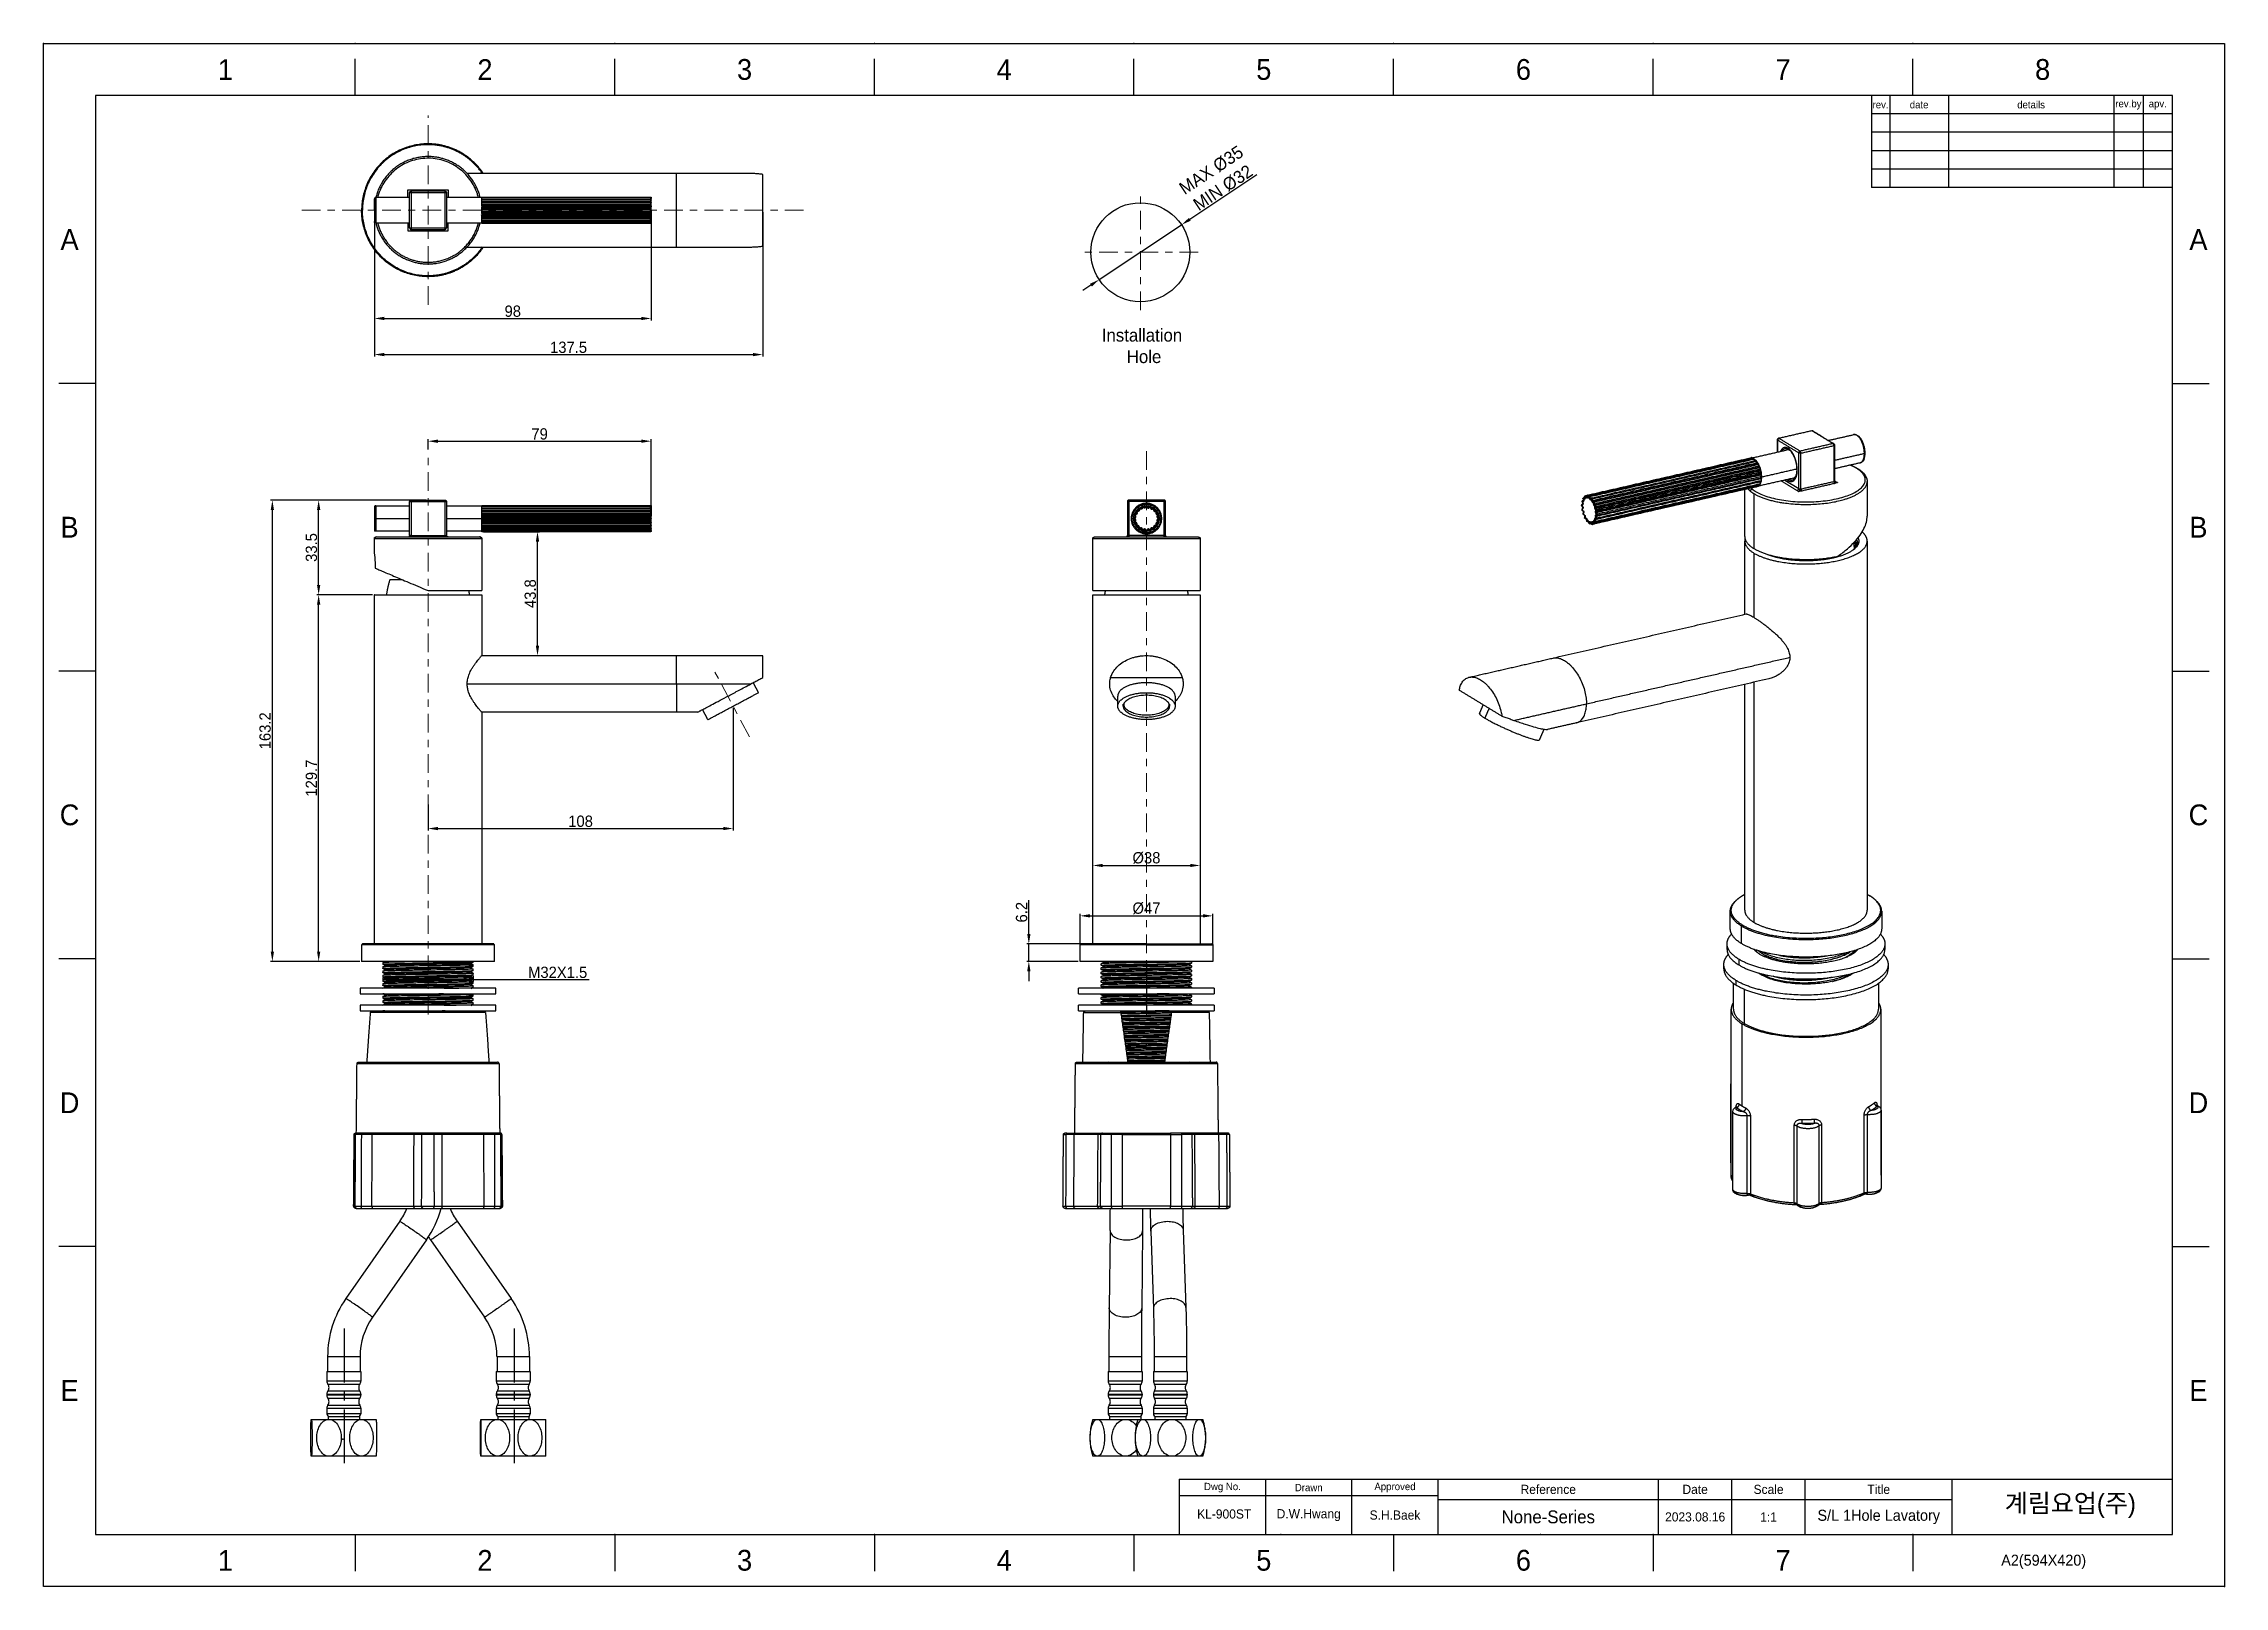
# Model space of a CAD drawing. Extents: x 9520 to 10292, y -16148 to -15602.
import ezdxf

# ---------------------------------------------------------------- set-up
doc = ezdxf.new("R2010")
doc.units = 0
doc.header["$MEASUREMENT"] = 0
for name, pattern in [('CENTER', [47.5, 22, -8.5, 8.5, -8.5]), ('CENTER2', [28.575, 19.05, -3.175, 3.175, -3.175]), ('CENTERX2', [101.6, 63.5, -12.7, 12.7, -12.7])]:
    doc.linetypes.add(name, pattern=pattern)
doc.layers.get('0').update_dxf_attribs({"linetype": 'CONTINUOUS'})
for name, color, linetype in [('CENTER', 1, 'CENTER2'), ('DIM', 3, 'CONTINUOUS'), ('FORM', 7, 'CONTINUOUS'), ('TEXT', 2, 'CONTINUOUS')]:
    doc.layers.add(name, color=color, linetype=linetype)
doc.styles.add('ROMANS', font='Gulim.ttf')
doc.styles.get("Standard").update_dxf_attribs({"font": 'Gulim.ttf'})
doc.dimstyles.new('A4', dxfattribs={"dimtxt": 4, "dimasz": 3.5, "dimexe": 0.7, "dimexo": 0.625, "dimgap": 0.5, "dimtad": 1, "dimdec": 1, "dimdsep": 46, "dimtxsty": 'Standard', "dimcen": 2.5, "dimclrd": 5, "dimclre": 5, "dimclrt": 7, "dimadec": 3, "dimazin": 2, "dimtfac": 1, "dimtdec": 1, "dimtmove": 0, "dimatfit": 3, "dimfxl": 1.25, "dimarcsym": 0})

msp = doc.modelspace()

# ---------------------------------------------------------------- texts
at = {"layer": 'FORM', "char_height": 7.35, "attachment_point": 5}
for s, width, insert in [('1', 64.98, (9584.64, -15611.47)), ('2', 64.98, (9676.54, -15611.47)), ('3', 64.98, (9768.43, -15611.47)), ('4', 64.98, (9860.32, -15611.47)), ('5', 64.98, (9952.21, -15611.47)), ('6', 64.98, (10044.1, -15611.47)), ('7', 64.98, (10135.99, -15611.47)), ('8', 64.98, (10227.88, -15611.47)), ('A', 12.996, (9529.51, -15671.57)), ('A', 12.996, (10283.02, -15671.57)), ('B', 12.996, (9529.51, -15773.38)), ('B', 12.996, (10283.02, -15773.38)), ('C', 12.996, (9529.51, -15875.2)), ('C', 12.996, (10283.02, -15875.2)), ('D', 12.996, (9529.51, -15977.01)), ('D', 12.996, (10283.02, -15977.01)), ('E', 12.996, (9529.51, -16078.83)), ('E', 12.996, (10283.02, -16078.83)), ('1', 64.98, (9584.64, -16138.93)), ('2', 64.98, (9676.54, -16138.93)), ('3', 64.98, (9768.43, -16138.93)), ('4', 64.98, (9860.32, -16138.93)), ('5', 64.98, (9952.21, -16138.93)), ('6', 64.98, (10044.1, -16138.93)), ('7', 64.98, (10135.99, -16138.93))]:
    msp.add_mtext_dynamic_manual_height_columns(s, width=width, gutter_width=16.25, heights=[0], dxfattribs=dict(at, insert=insert))
at = {"layer": 'TEXT', "style": 'ROMANS'}
msp.add_text(' A2(594X420)', height=3.8988, dxfattribs=at).set_placement((10211.8, -16140.8))
at = {"layer": 'TEXT'}
for s, width, gutter_width, insert, char_height, attachment_point in [('date', 20.7936, 16.25, (10184.15, -15623.91), 2.599, 5), ('details', 58.482, 16.25, (10223.79, -15623.91), 2.599, 5), ('rev.by', 10.3968, 16.25, (10258.23, -15623.91), 2.599, 5), ('apv.', 10.3968, 16.25, (10268.63, -15623.91), 2.599, 5), ('rev.', 6.498, 16.25, (10170.51, -15623.91), 2.599, 5), ('\\pi-0.90652;Installation \\P\\pi7.92387;Hole', 28.1224, 12.5, (9895.77, -15703.16), 4.55, 1), ('Dwg No.', 30.5406, 16.25, (9937.56, -16113.17), 2.599, 5), ('Drawn', 30.5406, 16.25, (9968.1, -16113.17), 2.599, 5), ('Approved', 30.5406, 16.25, (9998.64, -16113.17), 2.599, 5), ('Reference', 77.976, 16.25, (10052.89, -16113.82), 3.249, 5), ('Date', 25.992, 16.25, (10104.88, -16113.82), 3.249, 5), ('Scale', 25.992, 16.25, (10130.87, -16113.82), 3.249, 5), ('Title', 51.984, 16.25, (10169.86, -16113.82), 3.249, 5), ('KL-900ST', 30.5406, 16.25, (9938.19, -16122.52), 3.249, 5), ('D.W.Hwang', 30.5406, 16.25, (9968.1, -16122.91), 3.249, 5), ('S.H.Baek', 30.5406, 16.25, (9998.64, -16122.91), 3.249, 5), ('None-Series', 77.976, 16.25, (10052.89, -16123.56), 4.5486, 5), ('2023.08.16', 25.992, 16.25, (10104.88, -16123.56), 3.249, 5), ('1:1', 25.992, 16.25, (10130.87, -16123.56), 3.249, 5), ('S/L 1Hole Lavatory', 51.984, 16.25, (10169.86, -16123.56), 3.8988, 5)]:
    msp.add_mtext_dynamic_manual_height_columns(s, width=width, gutter_width=gutter_width, heights=[0], dxfattribs=dict(at, insert=insert, char_height=char_height, attachment_point=attachment_point))
at = {"layer": 'TEXT', "linetype": 'CENTERX2', "insert": (10237.67, -16119.68), "char_height": 6.498, "attachment_point": 5}
msp.add_mtext_dynamic_manual_height_columns('{\\fHYGothic-Medium|b0|i0|c129|p18;계림요업(주)}', width=77.976, gutter_width=16.25, heights=[0], dxfattribs=at)

# ---------------------------------------------------------------- blocks, each defined once
blk = doc.blocks.new('*D13')
at = {"layer": 'DIM', "color": 5, "lineweight": -2, "transparency": 16777216}
for p, q in [((9949.69, -15648.68), (9925.99, -15664.45)), ((9893.94, -15685.78), (9923.08, -15666.39)), ((9891.03, -15687.72), (9888.12, -15689.66))]:
    blk.add_line(p, q, dxfattribs=at)
at = {"layer": 'DIM', "color": 5, "transparency": 16777216}
for points in [[(9925.67, -15663.96), (9926.32, -15664.94), (9923.08, -15666.39)], [(9890.71, -15687.23), (9891.35, -15688.2), (9893.94, -15685.78)]]:
    blk.add_solid(points, dxfattribs=at)
at = {"layer": 'DIM', "color": 7, "transparency": 16777216, "insert": (9935.69, -15650.18), "char_height": 4.5, "attachment_point": 5, "rotation": 33.64357}
blk.add_mtext('{\\fMS PGothic|b0|i0|c129|p34;MAX %%C35\\PMIN %%C32}', dxfattribs=at)
blk = doc.blocks.new('*D32')
at = {"layer": 'DIM', "color": 5, "lineweight": -2, "transparency": 16777216}
for p, q in [((9640.38, -15932.83), (9640.38, -15934.14)), ((9643.88, -15933.44), (9668.88, -15933.44)), ((9672.38, -15932.08), (9672.38, -15934.14)), ((9672.38, -15933.44), (9713.45, -15933.44))]:
    blk.add_line(p, q, dxfattribs=at)
at = {"layer": 'DIM', "color": 5, "transparency": 16777216}
for points in [[(9643.88, -15932.86), (9643.88, -15934.03), (9640.38, -15933.44)], [(9668.88, -15932.86), (9668.88, -15934.03), (9672.38, -15933.44)]]:
    blk.add_solid(points, dxfattribs=at)
at = {"layer": 'DIM', "color": 7, "transparency": 16777216, "insert": (9702.27, -15930.89), "char_height": 4, "attachment_point": 5}
blk.add_mtext('M32X1.5', dxfattribs=at)
blk = doc.blocks.new('*D20')
at = {"layer": 'DIM', "color": 5, "lineweight": -2, "transparency": 16777216}
for p, q in [((9637.38, -15661.86), (9637.38, -15700.22)), ((9735.38, -15661.86), (9735.38, -15700.22)), ((9640.88, -15699.52), (9731.88, -15699.52))]:
    blk.add_line(p, q, dxfattribs=at)
at = {"layer": 'DIM', "color": 5, "transparency": 16777216}
for points in [[(9640.88, -15698.94), (9640.88, -15700.1), (9637.38, -15699.52)], [(9731.88, -15698.94), (9731.88, -15700.1), (9735.38, -15699.52)]]:
    blk.add_solid(points, dxfattribs=at)
at = {"layer": 'DIM', "color": 7, "transparency": 16777216, "insert": (9686.38, -15696.97), "char_height": 4, "attachment_point": 5}
blk.add_mtext('98', dxfattribs=at)
blk = doc.blocks.new('*D21')
at = {"layer": 'DIM', "color": 5, "lineweight": -2, "transparency": 16777216}
for p, q in [((9637.38, -15661.86), (9637.38, -15712.99)), ((9774.88, -15661.86), (9774.88, -15712.99)), ((9640.88, -15712.29), (9771.38, -15712.29))]:
    blk.add_line(p, q, dxfattribs=at)
at = {"layer": 'DIM', "color": 5, "transparency": 16777216}
for points in [[(9640.88, -15711.71), (9640.88, -15712.88), (9637.38, -15712.29)], [(9771.38, -15711.71), (9771.38, -15712.88), (9774.88, -15712.29)]]:
    blk.add_solid(points, dxfattribs=at)
at = {"layer": 'DIM', "color": 7, "transparency": 16777216, "insert": (9706.13, -15709.74), "char_height": 4, "attachment_point": 5}
blk.add_mtext('137.5', dxfattribs=at)
blk = doc.blocks.new('*D22')
at = {"layer": 'DIM', "color": 5, "lineweight": -2, "transparency": 16777216}
for p, q in [((9636.76, -15797.3), (9616.97, -15797.3)), ((9617.67, -15923.5), (9617.67, -15800.8)), ((9632.26, -15927), (9616.97, -15927))]:
    blk.add_line(p, q, dxfattribs=at)
at = {"layer": 'DIM', "color": 5, "transparency": 16777216}
for points in [[(9617.09, -15800.8), (9618.26, -15800.8), (9617.67, -15797.3)], [(9617.09, -15923.5), (9618.26, -15923.5), (9617.67, -15927)]]:
    blk.add_solid(points, dxfattribs=at)
at = {"layer": 'DIM', "color": 7, "transparency": 16777216, "insert": (9615.12, -15862.15), "char_height": 4, "attachment_point": 5, "rotation": 90}
blk.add_mtext('129.7', dxfattribs=at)
blk = doc.blocks.new('*D23')
at = {"layer": 'DIM', "color": 5, "lineweight": -2, "transparency": 16777216}
for p, q in [((9655.76, -15763.8), (9600.59, -15763.8)), ((9601.29, -15923.5), (9601.29, -15767.3)), ((9617.05, -15927), (9600.59, -15927))]:
    blk.add_line(p, q, dxfattribs=at)
at = {"layer": 'DIM', "color": 5, "transparency": 16777216}
for points in [[(9600.7, -15767.3), (9601.87, -15767.3), (9601.29, -15763.8)], [(9600.7, -15923.5), (9601.87, -15923.5), (9601.29, -15927)]]:
    blk.add_solid(points, dxfattribs=at)
at = {"layer": 'DIM', "color": 7, "transparency": 16777216, "insert": (9598.73, -15845.4), "char_height": 4, "attachment_point": 5, "rotation": 90}
blk.add_mtext('163.2', dxfattribs=at)
blk = doc.blocks.new('*D24')
at = {"layer": 'DIM', "color": 5, "lineweight": -2, "transparency": 16777216}
for p, q in [((9636.76, -15763.8), (9616.97, -15763.8)), ((9617.67, -15793.8), (9617.67, -15767.3)), ((9636.76, -15797.3), (9616.97, -15797.3))]:
    blk.add_line(p, q, dxfattribs=at)
at = {"layer": 'DIM', "color": 5, "transparency": 16777216}
for points in [[(9617.09, -15767.3), (9618.26, -15767.3), (9617.67, -15763.8)], [(9617.09, -15793.8), (9618.26, -15793.8), (9617.67, -15797.3)]]:
    blk.add_solid(points, dxfattribs=at)
at = {"layer": 'DIM', "color": 7, "transparency": 16777216, "insert": (9615.12, -15780.55), "char_height": 4, "attachment_point": 5, "rotation": 90}
blk.add_mtext('33.5', dxfattribs=at)
blk = doc.blocks.new('*D25')
at = {"layer": 'DIM', "color": 5, "lineweight": -2, "transparency": 16777216}
for p, q in [((9764.38, -15837.31), (9764.38, -15880.69)), ((9656.38, -15871.47), (9656.38, -15880.69)), ((9659.88, -15879.99), (9760.88, -15879.99))]:
    blk.add_line(p, q, dxfattribs=at)
at = {"layer": 'DIM', "color": 5, "transparency": 16777216}
for points in [[(9659.88, -15879.41), (9659.88, -15880.57), (9656.38, -15879.99)], [(9760.88, -15879.41), (9760.88, -15880.57), (9764.38, -15879.99)]]:
    blk.add_solid(points, dxfattribs=at)
at = {"layer": 'DIM', "color": 7, "transparency": 16777216, "insert": (9710.38, -15877.43), "char_height": 4, "attachment_point": 5}
blk.add_mtext('108', dxfattribs=at)
blk = doc.blocks.new('*D26')
at = {"layer": 'DIM', "color": 5, "lineweight": -2, "transparency": 16777216}
for p, q in [((9676.01, -15774.96), (9695.83, -15774.96)), ((9695.13, -15815.3), (9695.13, -15778.46)), ((9676.01, -15818.8), (9695.83, -15818.8))]:
    blk.add_line(p, q, dxfattribs=at)
at = {"layer": 'DIM', "color": 5, "transparency": 16777216}
for points in [[(9694.55, -15778.46), (9695.71, -15778.46), (9695.13, -15774.96)], [(9694.55, -15815.3), (9695.71, -15815.3), (9695.13, -15818.8)]]:
    blk.add_solid(points, dxfattribs=at)
at = {"layer": 'DIM', "color": 7, "transparency": 16777216, "insert": (9692.58, -15796.88), "char_height": 4, "attachment_point": 5, "rotation": 90}
blk.add_mtext('43.8', dxfattribs=at)
blk = doc.blocks.new('*D28')
at = {"layer": 'DIM', "color": 5, "lineweight": -2, "transparency": 16777216}
for p, q in [((9656.38, -15745.83), (9656.38, -15742.25)), ((9659.88, -15742.95), (9731.88, -15742.95)), ((9735.38, -15765.73), (9735.38, -15742.25))]:
    blk.add_line(p, q, dxfattribs=at)
at = {"layer": 'DIM', "color": 5, "transparency": 16777216}
for points in [[(9659.88, -15742.37), (9659.88, -15743.53), (9656.38, -15742.95)], [(9731.88, -15742.37), (9731.88, -15743.53), (9735.38, -15742.95)]]:
    blk.add_solid(points, dxfattribs=at)
at = {"layer": 'DIM', "color": 7, "transparency": 16777216, "insert": (9695.88, -15740.4), "char_height": 4, "attachment_point": 5}
blk.add_mtext('79', dxfattribs=at)
blk = doc.blocks.new('*D29')
at = {"layer": 'DIM', "color": 5, "lineweight": -2, "transparency": 16777216}
for p, q in [((9887.17, -15920.98), (9887.17, -15910.18)), ((9890.67, -15910.88), (9930.67, -15910.88)), ((9934.17, -15920.98), (9934.17, -15910.18))]:
    blk.add_line(p, q, dxfattribs=at)
at = {"layer": 'DIM', "color": 5, "transparency": 16777216}
for points in [[(9890.67, -15910.29), (9890.67, -15911.46), (9887.17, -15910.88)], [(9930.67, -15910.29), (9930.67, -15911.46), (9934.17, -15910.88)]]:
    blk.add_solid(points, dxfattribs=at)
at = {"layer": 'DIM', "color": 7, "transparency": 16777216, "insert": (9910.67, -15908.22), "char_height": 4, "attachment_point": 5}
blk.add_mtext('%%C47', dxfattribs=at)
blk = doc.blocks.new('*D30')
at = {"layer": 'DIM', "color": 5, "lineweight": -2, "transparency": 16777216}
for p, q in [((9869.04, -15917.3), (9869.04, -15905.37)), ((9886.84, -15920.8), (9868.34, -15920.8)), ((9869.04, -15927), (9869.04, -15920.8)), ((9886.54, -15927), (9868.34, -15927)), ((9869.04, -15930.5), (9869.04, -15934))]:
    blk.add_line(p, q, dxfattribs=at)
at = {"layer": 'DIM', "color": 5, "transparency": 16777216}
for points in [[(9868.46, -15917.3), (9869.62, -15917.3), (9869.04, -15920.8)], [(9868.46, -15930.5), (9869.62, -15930.5), (9869.04, -15927)]]:
    blk.add_solid(points, dxfattribs=at)
at = {"layer": 'DIM', "color": 7, "transparency": 16777216, "insert": (9866.49, -15909.59), "char_height": 4, "attachment_point": 5, "rotation": 90}
blk.add_mtext('6.2', dxfattribs=at)
blk = doc.blocks.new('*D31')
at = {"layer": 'DIM', "color": 5, "lineweight": -2, "transparency": 16777216}
for p, q in [((9891.67, -15910.25), (9891.67, -15892.35)), ((9895.17, -15893.05), (9926.17, -15893.05)), ((9929.67, -15893.67), (9929.67, -15893.75))]:
    blk.add_line(p, q, dxfattribs=at)
at = {"layer": 'DIM', "color": 5, "transparency": 16777216}
for points in [[(9895.17, -15892.47), (9895.17, -15893.63), (9891.67, -15893.05)], [(9926.17, -15892.47), (9926.17, -15893.63), (9929.67, -15893.05)]]:
    blk.add_solid(points, dxfattribs=at)
at = {"layer": 'DIM', "color": 7, "transparency": 16777216, "insert": (9910.67, -15890.4), "char_height": 4, "attachment_point": 5}
blk.add_mtext('%%C38', dxfattribs=at)
blk = doc.blocks.new('Z322G')
at = {"lineweight": -3}
for p, q in [((9890.33, -18430.22), (9839.22, -18441.91)), ((9898.31, -18428.67), (9902.6, -18431.28))]:
    blk.add_line(p, q, dxfattribs=at)
blk.add_arc((9903.12, -18430.43), 1, 238.67329, 282.87522, dxfattribs=at)
for points, knots in [([(9895.99, -18416.17), (9895.99, -18416.12), (9896, -18416.08), (9896.01, -18416.03), (9896.03, -18415.97), (9896.06, -18415.91), (9896.09, -18415.86), (9896.13, -18415.81), (9896.18, -18415.77), (9896.23, -18415.74), (9896.28, -18415.71), (9896.32, -18415.69), (9896.37, -18415.68)], [0.4318156, 0.4318156, 0.4318156, 0.4318156, 0.5684805, 0.5684805, 0.5684805, 0.7587108, 0.7587108, 0.7587108, 0.9489411, 0.9489411, 0.9489411, 1.0987049, 1.0987049, 1.0987049, 1.0987049]), ([(9919.64, -18414.56), (9919.71, -18414.55), (9919.77, -18414.54), (9919.83, -18414.53), (9920.2, -18414.49), (9920.57, -18414.6), (9920.91, -18414.81)], [0, 0, 0, 0, 0.291924, 0.291924, 0.291924, 2.006169, 2.006169, 2.006169, 2.006169]), ([(9902.16, -18425.54), (9902.16, -18425.14), (9902.1, -18424.34), (9901.88, -18423.12), (9901.53, -18421.95), (9901.09, -18420.9), (9900.54, -18419.98), (9899.94, -18419.25), (9899.31, -18418.75), (9898.68, -18418.5), (9898.08, -18418.51), (9897.55, -18418.79), (9897.17, -18419.23), (9896.99, -18419.59), (9896.93, -18419.72)], [0, 0, 0, 0, 1.220615, 2.441231, 3.661846, 4.882462, 6.103077, 7.323693, 8.544308, 9.764924, 10.985539, 12.206155, 13.42677, 14.070379, 14.070379, 14.070379, 14.070379]), ([(9902.08, -18425.44), (9902.08, -18425.16), (9902.07, -18424.87), (9902.04, -18424.57), (9902.01, -18424.24), (9901.96, -18423.91), (9901.89, -18423.57), (9901.83, -18423.24), (9901.75, -18422.91), (9901.65, -18422.58), (9901.55, -18422.26), (9901.44, -18421.95), (9901.32, -18421.65), (9901.08, -18421.05), (9900.78, -18420.52), (9900.46, -18420.09), (9900.26, -18419.8), (9900.05, -18419.57), (9899.84, -18419.38)], [0.164052, 0.164052, 0.164052, 0.164052, 1.08747, 1.08747, 1.08747, 2.107868, 2.107868, 2.107868, 3.13129, 3.13129, 3.13129, 4.150673, 4.150673, 4.150673, 6.192035, 6.192035, 6.192035, 7.526218, 7.526218, 7.526218, 7.526218]), ([(9913.51, -18417.38), (9913.54, -18417.39), (9913.56, -18417.41), (9913.58, -18417.42), (9913.64, -18417.47), (9913.68, -18417.53), (9913.71, -18417.6)], [0, 0, 0, 0, 0.0817409, 0.0817409, 0.0817409, 0.3029214, 0.3029214, 0.3029214, 0.3029214]), ([(9922.9, -18422.15), (9922.79, -18422.39), (9922.66, -18422.61), (9922.5, -18422.8), (9922.36, -18422.97), (9922.18, -18423.11), (9921.99, -18423.21)], [9.208234, 9.208234, 9.208234, 9.208234, 10.282684, 10.282684, 10.282684, 11.30171, 11.30171, 11.30171, 11.30171]), ([(9898.92, -18428.53), (9899.05, -18428.65), (9899.4, -18428.9), (9899.95, -18429.13), (9900.56, -18429.13), (9901.1, -18428.86), (9901.56, -18428.33), (9901.9, -18427.58), (9902.11, -18426.62), (9902.16, -18425.92), (9902.16, -18425.54)], [7.760212, 7.760212, 7.760212, 7.760212, 8.544897, 9.765596, 10.986296, 12.206996, 13.427695, 14.648395, 15.869094, 17.089794, 17.089794, 17.089794, 17.089794]), ([(9914.06, -18429.4), (9914, -18429.38), (9913.89, -18429.3), (9913.78, -18429.17), (9913.74, -18429.08), (9913.73, -18429.05)], [-0.6035162, -0.6035162, -0.6035162, -0.6035162, -0.4023441, -0.2011721, -0.0629888, -0.0629888, -0.0629888, -0.0629888]), ([(9914.64, -18429.46), (9914.56, -18429.44), (9914.41, -18429.4), (9914.21, -18429.32), (9914.05, -18429.25), (9913.97, -18429.2), (9913.94, -18429.18)], [-1.5073753, -1.5073753, -1.5073753, -1.5073753, -1.3189534, -1.1305315, -0.9421096, -0.8277424, -0.8277424, -0.8277424, -0.8277424]), ([(9921.95, -18425.79), (9922, -18425.84), (9922.06, -18425.88), (9922.11, -18425.92), (9923.07, -18426.74), (9923.69, -18427.67), (9923.84, -18428.67), (9923.85, -18428.76), (9923.86, -18428.85), (9923.87, -18429), (9923.87, -18429.07), (9923.87, -18429.14)], [51.766956, 51.766956, 51.766956, 51.766956, 52.132239, 52.132239, 52.132239, 58.947369, 58.947369, 58.947369, 59.559792, 59.559792, 60.017178, 60.017178, 60.017178, 60.017178]), ([(9835.62, -18434.42), (9835.61, -18434.39), (9835.61, -18434.36), (9835.62, -18434.33), (9835.62, -18434.3), (9835.63, -18434.27), (9835.65, -18434.24)], [0.284158, 0.284158, 0.284158, 0.284158, 0.379729, 0.379729, 0.379729, 0.4719548, 0.4719548, 0.4719548, 0.4719548]), ([(9836.12, -18433.79), (9836.12, -18433.76), (9836.12, -18433.73), (9836.13, -18433.7), (9836.14, -18433.67), (9836.15, -18433.64), (9836.17, -18433.62), (9836.19, -18433.59), (9836.21, -18433.57), (9836.24, -18433.55), (9836.26, -18433.54), (9836.29, -18433.53), (9836.32, -18433.52)], [0.2076767, 0.2076767, 0.2076767, 0.2076767, 0.2911532, 0.2911532, 0.2911532, 0.3861338, 0.3861338, 0.3861338, 0.4811144, 0.4811144, 0.4811144, 0.5677099, 0.5677099, 0.5677099, 0.5677099]), ([(9836.78, -18433.5), (9836.79, -18433.47), (9836.8, -18433.44), (9836.82, -18433.42), (9836.84, -18433.39), (9836.87, -18433.37), (9836.9, -18433.36)], [0.2769404, 0.2769404, 0.2769404, 0.2769404, 0.369967, 0.369967, 0.369967, 0.465369, 0.465369, 0.465369, 0.465369]), ([(9837.49, -18433.73), (9837.5, -18433.7), (9837.52, -18433.67), (9837.54, -18433.65), (9837.56, -18433.62), (9837.58, -18433.6), (9837.61, -18433.59)], [0.2537643, 0.2537643, 0.2537643, 0.2537643, 0.3479798, 0.3479798, 0.3479798, 0.4435609, 0.4435609, 0.4435609, 0.4435609]), ([(9902.99, -18431.42), (9902.97, -18431.48), (9902.92, -18431.62), (9902.86, -18431.82), (9902.83, -18431.93), (9902.82, -18431.97)], [-0.6419, -0.6419, -0.6419, -0.6419, -0.4023018, -0.2011509, 0, 0, 0, 0]), ([(9835.78, -18439.41), (9835.75, -18439.4), (9835.73, -18439.38), (9835.71, -18439.36), (9835.69, -18439.35), (9835.67, -18439.33), (9835.65, -18439.3)], [0.2994813, 0.2994813, 0.2994813, 0.2994813, 0.3857019, 0.3857019, 0.3857019, 0.4645452, 0.4645452, 0.4645452, 0.4645452]), ([(9835.78, -18439.4), (9835.76, -18439.4), (9835.72, -18439.37), (9835.69, -18439.34), (9835.68, -18439.31)], [0.1322861, 0.1322861, 0.1322861, 0.1322861, 0.1996795, 0.2956805, 0.2956805, 0.2956805, 0.2956805]), ([(9839.4, -18441.59), (9839.39, -18441.58), (9839.38, -18441.55), (9839.38, -18441.52), (9839.38, -18441.49)], [-0.1284834, -0.1284834, -0.1284834, -0.1284834, -0.099831, 0, 0, 0, 0]), ([(9839.57, -18441.66), (9839.54, -18441.66), (9839.5, -18441.66), (9839.46, -18441.65), (9839.45, -18441.64)], [-0.3993242, -0.3993242, -0.3993242, -0.3993242, -0.2994931, -0.2335239, -0.2335239, -0.2335239, -0.2335239]), ([(9914.8, -18452.25), (9915.91, -18451.49), (9917.82, -18450), (9920.77, -18447.11), (9923.15, -18443.68), (9923.88, -18441.08), (9923.87, -18439.83)], [0, 0, 0, 0, 3.541705, 7.08341, 14.166821, 21.124417, 21.124417, 21.124417, 21.124417]), ([(9920.26, -18448.78), (9920.22, -18449.12), (9920.04, -18449.65), (9919.68, -18450.17), (9919.53, -18450.35)], [0.32511, 0.32511, 0.32511, 0.32511, 3.059363, 4.542952, 4.542952, 4.542952, 4.542952]), ([(9920.12, -18449.37), (9920.1, -18449.34), (9920.01, -18449.11), (9919.88, -18448.87), (9919.74, -18448.67)], [42.301712, 42.301712, 42.301712, 42.301712, 42.533012, 44.182288, 44.182288, 44.182288, 44.182288]), ([(9920.53, -18447.19), (9920.68, -18447.57), (9920.79, -18448.34), (9920.44, -18449.29), (9920.02, -18449.85), (9919.85, -18450.03)], [-43.318486, -43.318486, -43.318486, -43.318486, -40.270732, -37.172983, -35.670493, -35.670493, -35.670493, -35.670493]), ([(9920.6, -18447.11), (9920.73, -18447.38), (9920.95, -18448.14), (9920.81, -18448.9), (9920.57, -18449.37)], [-103.157755, -103.157755, -103.157755, -103.157755, -100.966156, -97.200977, -97.200977, -97.200977, -97.200977]), ([(9826.33, -18483.9), (9826.68, -18483.82), (9827.25, -18483.77), (9828.05, -18483.89), (9828.68, -18484.07), (9829.31, -18484.34), (9829.92, -18484.67), (9830.53, -18485.08), (9831.15, -18485.58), (9831.79, -18486.17), (9832.63, -18487.07), (9833.66, -18488.41), (9834.76, -18490.3), (9835.65, -18492.34), (9836.28, -18494.41), (9836.64, -18496.37), (9836.71, -18497.55), (9836.71, -18498.1)], [11.643205, 11.643205, 11.643205, 11.643205, 13.66067, 14.79906, 15.937449, 17.075838, 18.214227, 19.352616, 20.491006, 21.629395, 22.767784, 25.044562, 27.321341, 29.598119, 31.874898, 34.151676, 36.428454, 36.428454, 36.428454, 36.428454]), ([(9899.85, -18483.67), (9899.85, -18483.89), (9899.82, -18484.34), (9899.68, -18485.02), (9899.43, -18485.71), (9899.07, -18486.42), (9898.56, -18487.14), (9897.91, -18487.87), (9897.1, -18488.57), (9896.17, -18489.21), (9895.15, -18489.75), (9894.18, -18490.13), (9893.56, -18490.3), (9893.29, -18490.36)], [-19.04649, -19.04649, -19.04649, -19.04649, -17.856085, -16.665679, -15.475273, -14.284868, -13.094462, -11.904056, -10.713651, -9.523245, -8.332839, -7.142434, -6.227202, -6.227202, -6.227202, -6.227202]), ([(9797.21, -18493.83), (9797.29, -18493.42), (9797.52, -18492.53), (9798.11, -18491.33), (9799, -18490.37), (9799.78, -18489.98), (9800.23, -18489.87), (9800.29, -18489.85)], [-31.868062, -31.868062, -31.868062, -31.868062, -30.035148, -27.684961, -25.334775, -22.984589, -22.651624, -22.651624, -22.651624, -22.651624]), ([(9800.29, -18489.85), (9800.62, -18489.78), (9801.18, -18489.74), (9801.97, -18489.85), (9802.6, -18490.04), (9803.23, -18490.3), (9803.84, -18490.63), (9804.44, -18491.04), (9805.07, -18491.54), (9805.71, -18492.13), (9806.55, -18493.03), (9807.58, -18494.38), (9808.67, -18496.26), (9809.56, -18498.3), (9810.15, -18500.22), (9810.38, -18501.39), (9810.46, -18501.89)], [-22.651624, -22.651624, -22.651624, -22.651624, -20.634403, -19.45931, -18.284217, -17.109124, -15.934031, -14.758938, -13.583845, -12.408752, -11.233659, -8.883472, -6.533286, -4.1831, -1.832914, 0, 0, 0, 0]), ([(9833.48, -18504.03), (9833.53, -18504.02), (9833.97, -18503.91), (9834.76, -18503.52), (9835.65, -18502.56), (9836.28, -18501.26), (9836.64, -18499.74), (9836.71, -18498.64), (9836.71, -18498.1)], [-11.690422, -11.690422, -11.690422, -11.690422, -11.383892, -9.107114, -6.830335, -4.553557, -2.276778, 0, 0, 0, 0]), ([(9814.2, -18503.24), (9815.49, -18503.69), (9817.78, -18504.46), (9820.42, -18505.26), (9822.39, -18505.78), (9823.76, -18506.05), (9824.38, -18506.09), (9824.59, -18506.06), (9824.63, -18506.05)], [0, 0, 0, 0, 3.047365, 6.094731, 9.142096, 12.189462, 15.236827, 16.101629, 16.101629, 16.101629, 16.101629]), ([(9889.84, -18575.33), (9889.73, -18575.22), (9889.52, -18574.94), (9889.37, -18574.67), (9889.3, -18574.51)], [-45.703808, -45.703808, -45.703808, -45.703808, -44.670309, -43.319698, -43.319698, -43.319698, -43.319698]), ([(9890.17, -18574.78), (9890.22, -18574.83), (9890.58, -18575.15), (9891.02, -18575.45), (9891.44, -18575.7)], [-2.890938, -2.890938, -2.890938, -2.890938, -2.481683, 0, 0, 0, 0]), ([(9917.08, -18575.43), (9916.98, -18575.48), (9916.36, -18575.77), (9915.09, -18576.26), (9913.09, -18576.84), (9910.85, -18577.29), (9908.48, -18577.61), (9906.05, -18577.78), (9903.58, -18577.81), (9901.14, -18577.7), (9898.79, -18577.45), (9896.6, -18577.06), (9894.58, -18576.55), (9892.84, -18575.93), (9891.87, -18575.46), (9891.44, -18575.21)], [-30.22165, -30.22165, -30.22165, -30.22165, -29.780207, -27.298523, -24.816839, -22.335155, -19.853471, -17.371787, -14.890103, -12.408419, -9.926736, -7.445052, -4.963368, -2.481684, 0, 0, 0, 0]), ([(9891.44, -18575.7), (9891.87, -18575.95), (9892.47, -18576.25), (9893.15, -18576.52), (9893.28, -18576.57)], [-49.633701, -49.633701, -49.633701, -49.633701, -47.152016, -46.547903, -46.547903, -46.547903, -46.547903]), ([(9893.9, -18576.79), (9894.14, -18576.87), (9894.99, -18577.15), (9896.6, -18577.56), (9898.8, -18577.94), (9901.15, -18578.19), (9903.58, -18578.31), (9906.06, -18578.27), (9908.49, -18578.1), (9910.86, -18577.78), (9913.08, -18577.33), (9914.73, -18576.86), (9915.62, -18576.54), (9915.89, -18576.43)], [-45.653379, -45.653379, -45.653379, -45.653379, -44.670331, -42.188646, -39.706961, -37.225276, -34.743591, -32.261906, -29.780221, -27.298536, -24.81685, -22.335165, -21.17171, -21.17171, -21.17171, -21.17171]), ([(9915.29, -18576.67), (9914.87, -18576.83), (9913.82, -18577.19), (9911.99, -18577.66), (9909.8, -18578.06), (9907.49, -18578.32), (9905.11, -18578.44), (9902.72, -18578.42), (9900.39, -18578.25), (9898.17, -18577.96), (9896.13, -18577.53), (9894.75, -18577.12), (9894.05, -18576.86), (9893.9, -18576.81)], [-123.767478, -123.767478, -123.767478, -123.767478, -122.003025, -119.610809, -117.218593, -114.826377, -112.43416, -110.041944, -107.649728, -105.257512, -102.865296, -100.47308, -99.825303, -99.825303, -99.825303, -99.825303]), ([(9911.42, -18576.36), (9911.4, -18576.37), (9910.65, -18576.51), (9909.14, -18576.76), (9906.8, -18576.98), (9904.41, -18577.06), (9902.03, -18576.99), (9899.72, -18576.79), (9897.64, -18576.47), (9896.4, -18576.18), (9895.84, -18576.04)], [-213.000229, -213.000229, -213.000229, -213.000229, -212.90724, -210.515024, -208.122808, -205.730591, -203.338375, -200.946159, -198.553943, -196.466639, -196.466639, -196.466639, -196.466639]), ([(9896.75, -18576.17), (9897.43, -18576.31), (9898.86, -18576.56), (9901.2, -18576.81), (9903.69, -18576.92), (9906.2, -18576.88), (9908.29, -18576.72), (9909.54, -18576.56), (9910, -18576.5)], [-42.095432, -42.095432, -42.095432, -42.095432, -39.706886, -37.225206, -34.743525, -32.261845, -29.780165, -28.328509, -28.328509, -28.328509, -28.328509]), ([(9915.89, -18576.43), (9916.2, -18576.31), (9917.06, -18575.96), (9917.95, -18575.48), (9918.49, -18575.13), (9918.6, -18575.06)], [-21.17171, -21.17171, -21.17171, -21.17171, -19.85348, -17.371795, -16.717964, -16.717964, -16.717964, -16.717964]), ([(9917.68, -18575.48), (9917.53, -18575.57), (9917.22, -18575.77), (9916.88, -18575.95), (9916.69, -18576.04)], [-127.653379, -127.653379, -127.653379, -127.653379, -126.787458, -125.892493, -125.892493, -125.892493, -125.892493]), ([(9920.01, -18574.65), (9919.85, -18574.86), (9919.39, -18575.38), (9918.49, -18576.06), (9917.71, -18576.51), (9917.37, -18576.68)], [13.17633, 13.17633, 13.17633, 13.17633, 14.890085, 17.371766, 19.043504, 19.043504, 19.043504, 19.043504]), ([(9919.54, -18574.94), (9919.5, -18575.03), (9919.31, -18575.39), (9919.03, -18575.74), (9918.78, -18575.99)], [-39.002799, -39.002799, -39.002799, -39.002799, -38.275459, -36.182078, -36.182078, -36.182078, -36.182078]), ([(9919.77, -18575.43), (9919.94, -18575.24), (9920.16, -18574.94), (9920.32, -18574.64), (9920.37, -18574.53)], [-13.961821, -13.961821, -13.961821, -13.961821, -12.408401, -11.553939, -11.553939, -11.553939, -11.553939]), ([(9917.53, -18582.16), (9917.32, -18582.27), (9916.59, -18582.63), (9915.2, -18583.19), (9913.17, -18583.77), (9910.93, -18584.24), (9908.55, -18584.56), (9906.13, -18584.74), (9903.63, -18584.77), (9901.15, -18584.66), (9898.78, -18584.41), (9896.59, -18584.02), (9894.6, -18583.52), (9892.84, -18582.89), (9891.87, -18582.42), (9891.44, -18582.17)], [18.795316, 18.795316, 18.795316, 18.795316, 19.853447, 22.335128, 24.816809, 27.29849, 29.780171, 32.261852, 34.743533, 37.225214, 39.706895, 42.188576, 44.670257, 47.151937, 49.633618, 49.633618, 49.633618, 49.633618]), ([(9912.95, -18582.97), (9912.74, -18583.03), (9911.86, -18583.24), (9910.2, -18583.56), (9907.9, -18583.85), (9905.53, -18584), (9903.14, -18584), (9900.79, -18583.86), (9898.55, -18583.58), (9896.49, -18583.18), (9895.27, -18582.84), (9894.71, -18582.66)], [255.235471, 255.235471, 255.235471, 255.235471, 255.967131, 258.359347, 260.751564, 263.14378, 265.535996, 267.928212, 270.320428, 272.712645, 275.015529, 275.015529, 275.015529, 275.015529]), ([(9895.06, -18582.72), (9895.56, -18582.86), (9896.76, -18583.15), (9898.78, -18583.51), (9901.14, -18583.76), (9903.57, -18583.87), (9906.04, -18583.84), (9908.47, -18583.67), (9910.55, -18583.39), (9911.78, -18583.16), (9912.24, -18583.06)], [-44.102042, -44.102042, -44.102042, -44.102042, -42.188637, -39.706952, -37.225268, -34.743583, -32.261899, -29.780214, -27.29853, -25.735117, -25.735117, -25.735117, -25.735117]), ([(9913.09, -18584.26), (9913.12, -18584.25), (9913.86, -18584.07), (9914.82, -18583.79), (9915.66, -18583.48), (9915.89, -18583.39)], [-24.918073, -24.918073, -24.918073, -24.918073, -24.816797, -22.335118, -21.365181, -21.365181, -21.365181, -21.365181]), ([(9915.89, -18583.39), (9916.24, -18583.26), (9917.14, -18582.88), (9918.1, -18582.36), (9918.66, -18581.97), (9918.81, -18581.86)], [-21.365181, -21.365181, -21.365181, -21.365181, -19.853438, -17.371758, -16.40004, -16.40004, -16.40004, -16.40004]), ([(9918.31, -18581.98), (9918.15, -18582.11), (9917.67, -18582.46), (9917.1, -18582.8), (9916.69, -18583)], [341.014515, 341.014515, 341.014515, 341.014515, 342.086914, 344.102916, 344.102916, 344.102916, 344.102916]), ([(9881.57, -18616.29), (9881.57, -18616.15), (9881.59, -18616.01), (9881.63, -18615.87), (9881.64, -18615.85), (9881.64, -18615.84), (9881.65, -18615.82)], [0, 0, 0, 0, 0.5229897, 0.5229897, 0.5229897, 0.5801938, 0.5801938, 0.5801938, 0.5801938]), ([(9882.15, -18624.63), (9882.15, -18624.35), (9882.24, -18624.09), (9882.38, -18623.86), (9882.48, -18623.71), (9882.6, -18623.58), (9882.73, -18623.47), (9882.85, -18623.37), (9882.97, -18623.29), (9883.11, -18623.21)], [0, 0, 0, 0, 1.004743, 1.004743, 1.004743, 1.674949, 1.674949, 1.674949, 2.275241, 2.275241, 2.275241, 2.275241]), ([(9883.2, -18623.15), (9883.2, -18623.09), (9883.22, -18622.91), (9883.26, -18622.64), (9883.36, -18622.37), (9883.5, -18622.2), (9883.64, -18622.14), (9883.78, -18622.14), (9883.92, -18622.18), (9884.04, -18622.25), (9884.12, -18622.3), (9884.15, -18622.33)], [0.215438, 0.215438, 0.215438, 0.215438, 0.386886, 0.773772, 1.160658, 1.547544, 1.93443, 2.321316, 2.708202, 3.095088, 3.481974, 3.481974, 3.481974, 3.481974]), ([(9883.31, -18623.03), (9883.3, -18623.06), (9883.29, -18623.12), (9883.27, -18623.21), (9883.27, -18623.28), (9883.26, -18623.36), (9883.26, -18623.46)], [1.0968738, 1.0968738, 1.0968738, 1.0968738, 1.4835217, 1.4835217, 1.4835217, 1.8155422, 1.8155422, 1.8155422, 1.8155422]), ([(9926.11, -18621.92), (9926.14, -18621.9), (9926.2, -18621.85), (9926.28, -18621.79), (9926.38, -18621.75), (9926.48, -18621.72), (9926.59, -18621.73), (9926.7, -18621.79), (9926.8, -18621.93), (9926.89, -18622.18), (9926.93, -18622.44), (9926.95, -18622.6), (9926.95, -18622.63)], [0, 0, 0, 0, 0.348085, 0.69617, 1.044255, 1.392341, 1.740426, 2.088511, 2.436596, 2.784681, 3.132766, 3.208988, 3.208988, 3.208988, 3.208988]), ([(9926.86, -18622.53), (9926.86, -18622.53), (9926.86, -18622.55), (9926.89, -18622.59), (9926.94, -18622.65), (9927.02, -18622.73), (9927.12, -18622.78)], [1.1064889, 1.1064889, 1.1064889, 1.1064889, 1.44119, 1.44119, 1.44119, 1.9560008, 1.9560008, 1.9560008, 1.9560008]), ([(9926.91, -18623.03), (9926.91, -18622.91), (9926.9, -18622.79), (9926.89, -18622.71), (9926.88, -18622.62), (9926.87, -18622.56), (9926.86, -18622.54)], [0.1366313, 0.1366313, 0.1366313, 0.1366313, 0.5606823, 0.5606823, 0.5606823, 0.9914568, 0.9914568, 0.9914568, 0.9914568]), ([(9927.12, -18622.78), (9927.3, -18622.87), (9927.46, -18622.97), (9927.6, -18623.09), (9927.69, -18623.17), (9927.78, -18623.26), (9927.85, -18623.35), (9928.05, -18623.6), (9928.18, -18623.91), (9928.18, -18624.25)], [6.372006, 6.372006, 6.372006, 6.372006, 7.119166, 7.119166, 7.119166, 7.5776, 7.5776, 7.5776, 8.799659, 8.799659, 8.799659, 8.799659]), ([(9887.08, -18650.64), (9886.45, -18650.75), (9885.77, -18650.77), (9885.09, -18650.71), (9884.27, -18650.64), (9883.57, -18650.46), (9883.02, -18650.12), (9882.92, -18650.06), (9882.82, -18649.99), (9882.73, -18649.92), (9882.55, -18649.76), (9882.39, -18649.57), (9882.29, -18649.35), (9882.2, -18649.16), (9882.15, -18648.96), (9882.15, -18648.76)], [4.035368, 4.035368, 4.035368, 4.035368, 6.10552, 6.10552, 6.10552, 8.612346, 8.612346, 8.612346, 9.076071, 9.076071, 9.076071, 10.005543, 10.005543, 10.005543, 10.748779, 10.748779, 10.748779, 10.748779]), ([(9887.11, -18650.63), (9887.09, -18650.64), (9887.01, -18650.65), (9886.89, -18650.64), (9886.78, -18650.56), (9886.7, -18650.43), (9886.65, -18650.27), (9886.64, -18650.14), (9886.64, -18650.08)], [0.510353, 0.510353, 0.510353, 0.510353, 0.618999, 0.928499, 1.237999, 1.547498, 1.856998, 2.166498, 2.166498, 2.166498, 2.166498]), ([(9887.58, -18650.7), (9887.56, -18650.69), (9887.54, -18650.68), (9887.51, -18650.67), (9887.48, -18650.66), (9887.44, -18650.65), (9887.41, -18650.64), (9887.3, -18650.62), (9887.19, -18650.62), (9887.08, -18650.64)], [0.6010439, 0.6010439, 0.6010439, 0.6010439, 0.6872988, 0.6872988, 0.6872988, 0.8192728, 0.8192728, 0.8192728, 1.2077482, 1.2077482, 1.2077482, 1.2077482]), ([(9902.07, -18653.62), (9901.25, -18653.58), (9900.43, -18653.53), (9899.62, -18653.46), (9894.91, -18653.04), (9890.74, -18652.09), (9887.58, -18650.7)], [15.668668, 15.668668, 15.668668, 15.668668, 18.202562, 18.202562, 18.202562, 32.821586, 32.821586, 32.821586, 32.821586]), ([(9902.1, -18653.62), (9902.07, -18653.62), (9901.94, -18653.61), (9901.72, -18653.57), (9901.49, -18653.46), (9901.34, -18653.31), (9901.26, -18653.14), (9901.24, -18653.02), (9901.24, -18652.95)], [0.580511, 0.580511, 0.580511, 0.580511, 0.646488, 0.969733, 1.292977, 1.616221, 1.939465, 2.262709, 2.262709, 2.262709, 2.262709]), ([(9902.02, -18653.2), (9902.02, -18653.26), (9902.03, -18653.38), (9902.07, -18653.53), (9902.11, -18653.6), (9902.13, -18653.63)], [0, 0, 0, 0, 0.3094991, 0.6189983, 0.8469539, 0.8469539, 0.8469539, 0.8469539]), ([(9908.85, -18653.55), (9908.79, -18653.63), (9908.73, -18653.71), (9908.66, -18653.78), (9908.62, -18653.82), (9908.58, -18653.86), (9908.53, -18653.9), (9908.31, -18654.09), (9908.04, -18654.23), (9907.74, -18654.35), (9907.11, -18654.6), (9906.35, -18654.72), (9905.53, -18654.72), (9904.72, -18654.73), (9903.95, -18654.63), (9903.3, -18654.39), (9902.95, -18654.27), (9902.64, -18654.11), (9902.39, -18653.9)], [1.082274, 1.082274, 1.082274, 1.082274, 1.468537, 1.468537, 1.468537, 1.689967, 1.689967, 1.689967, 2.850129, 2.850129, 2.850129, 5.30876, 5.30876, 5.30876, 7.760493, 7.760493, 7.760493, 9.079354, 9.079354, 9.079354, 9.079354]), ([(9922.92, -18650.37), (9921.19, -18651.2), (9919.1, -18651.89), (9916.73, -18652.44), (9914.26, -18653), (9911.57, -18653.38), (9908.79, -18653.56)], [15.372666, 15.372666, 15.372666, 15.372666, 23.849679, 23.849679, 23.849679, 32.58837, 32.58837, 32.58837, 32.58837]), ([(9908.85, -18653.55), (9908.87, -18653.52), (9908.91, -18653.45), (9908.95, -18653.31), (9908.96, -18653.19), (9908.96, -18653.13)], [1.3682372, 1.3682372, 1.3682372, 1.3682372, 1.5474985, 1.8569982, 2.1664979, 2.1664979, 2.1664979, 2.1664979]), ([(9909.71, -18652.87), (9909.71, -18652.93), (9909.69, -18653.06), (9909.6, -18653.23), (9909.44, -18653.38), (9909.21, -18653.49), (9909, -18653.54), (9908.87, -18653.55), (9908.86, -18653.55)], [0, 0, 0, 0, 0.323244, 0.646489, 0.969733, 1.292978, 1.616222, 1.649171, 1.649171, 1.649171, 1.649171]), ([(9923.39, -18650.28), (9923.3, -18650.27), (9923.21, -18650.27), (9923.12, -18650.29), (9923.08, -18650.3), (9923.03, -18650.31), (9922.99, -18650.32), (9922.96, -18650.33), (9922.94, -18650.34), (9922.92, -18650.36)], [0.1165665, 0.1165665, 0.1165665, 0.1165665, 0.46693, 0.46693, 0.46693, 0.6397515, 0.6397515, 0.6397515, 0.7512355, 0.7512355, 0.7512355, 0.7512355]), ([(9928.18, -18648.38), (9928.18, -18648.53), (9928.15, -18648.67), (9928.11, -18648.81), (9928.01, -18649.11), (9927.83, -18649.35), (9927.6, -18649.54), (9927.54, -18649.59), (9927.48, -18649.63), (9927.42, -18649.68), (9926.89, -18650.04), (9926.2, -18650.23), (9925.39, -18650.32), (9924.72, -18650.39), (9924.03, -18650.38), (9923.39, -18650.28)], [0, 0, 0, 0, 0.533384, 0.533384, 0.533384, 1.675101, 1.675101, 1.675101, 1.971381, 1.971381, 1.971381, 4.495653, 4.495653, 4.495653, 6.565621, 6.565621, 6.565621, 6.565621]), ([(9923.88, -18649.72), (9923.88, -18649.78), (9923.87, -18649.9), (9923.82, -18650.06), (9923.73, -18650.2), (9923.6, -18650.28), (9923.49, -18650.29), (9923.42, -18650.29), (9923.41, -18650.29)], [0, 0, 0, 0, 0.309499, 0.618998, 0.928497, 1.237997, 1.547496, 1.583085, 1.583085, 1.583085, 1.583085])]:
    blk.add_open_spline(points, degree=3, knots=knots, dxfattribs=at)
for points, weights in [([(9895.99, -18416.16), (9895.99, -18416.22), (9896.07, -18416.26)], [0.863423975302, 0.891573302002, 1]), ([(9896.49, -18415.7), (9896.07, -18415.8), (9896.07, -18416.26)], [1, 0.707106781153, 1]), ([(9896.49, -18415.7), (9896.43, -18415.67), (9896.38, -18415.68)], [1, 0.915121569721, 0.87943750424]), ([(9906.98, -18413.4), (9906.87, -18413.33), (9906.72, -18413.36)], [0.857148520734, 0.876498861161, 1]), ([(9920.65, -18414.77), (9920.12, -18414.45), (9919.64, -18414.56)], [1, 0.915121569714, 0.879437504235]), ([(9923, -18420.38), (9923, -18416.2), (9920.65, -18414.77)], [1, 0.707106781187, 1]), ([(9887.91, -18421.69), (9887.84, -18421.7), (9887.83, -18421.82)], [1, 0.883876319737, 1]), ([(9888.05, -18421.82), (9887.99, -18421.67), (9887.91, -18421.69)], [1, 0.817853920063, 1]), ([(9887.99, -18421.84), (9888.03, -18421.85), (9888.07, -18421.85)], [0.999379476498, 0.999533932959, 1]), ([(9888.07, -18421.85), (9888.25, -18421.88), (9888.45, -18421.96)], [1, 0.995684485785, 0.998227162805]), ([(9888.67, -18422.08), (9888.61, -18422.04), (9888.55, -18422.01)], [1, 0.99965139766, 1]), ([(9888.62, -18421.92), (9888.58, -18421.93), (9888.56, -18421.99)], [1, 0.946161972708, 1]), ([(9888.79, -18422.13), (9888.73, -18421.89), (9888.62, -18421.92)], [1, 0.717768338409, 1]), ([(9888.8, -18422.16), (9888.74, -18422.12), (9888.67, -18422.08)], [1, 0.999651397662, 1]), ([(9888.8, -18422.16), (9889.04, -18422.33), (9889.28, -18422.59)], [1, 0.994568928662, 1]), ([(9889.28, -18422.59), (9889.4, -18422.72), (9889.52, -18422.87)], [1, 0.998605833687, 1]), ([(9889.52, -18422.87), (9889.75, -18423.17), (9889.95, -18423.53)], [1, 0.994568928659, 1]), ([(9889.95, -18423.53), (9890.03, -18423.66), (9890.1, -18423.8)], [1, 0.998997750558, 0.999436511321]), ([(9899.93, -18419.51), (9899.4, -18419.19), (9898.93, -18419.3)], [1, 0.975834644024, 1]), ([(9903.02, -18419.68), (9902.6, -18419.78), (9902.6, -18420.24)], [1, 0.707106781187, 1]), ([(9903.28, -18420.3), (9902.86, -18420.4), (9902.6, -18420.24)], [1, 0.707106781187, 1]), ([(9903.28, -18420.3), (9903.28, -18419.84), (9903.02, -18419.68)], [1, 0.707106781187, 1]), ([(9913.51, -18417.37), (9913.4, -18417.31), (9913.25, -18417.34)], [0.857453695489, 0.877452897478, 1]), ([(9913.52, -18417.96), (9913.52, -18417.5), (9913.25, -18417.34)], [1, 0.707106781187, 1]), ([(9913.75, -18417.82), (9913.74, -18417.91), (9913.52, -18417.96)], [0.859701489447, 0.823547254031, 1]), ([(9921.63, -18423.34), (9923, -18423.05), (9923, -18420.38)], [0.880540962891, 0.790686559441, 1]), ([(9890.15, -18430.4), (9890.06, -18430.48), (9889.95, -18430.54)], [1, 0.998605833683, 1]), ([(9890.13, -18423.87), (9890.14, -18423.89), (9890.15, -18423.91)], [0.999740423092, 0.99985516519, 1]), ([(9890.15, -18423.91), (9890.34, -18424.3), (9890.5, -18424.74)], [1, 0.994568928658, 1]), ([(9890.46, -18430.06), (9890.32, -18430.26), (9890.15, -18430.4)], [0.99879051714, 0.995262153743, 1]), ([(9890.5, -18424.74), (9890.58, -18424.96), (9890.65, -18425.18)], [1, 0.998605833683, 1]), ([(9890.65, -18429.73), (9890.58, -18429.87), (9890.5, -18430)], [1, 0.998605833687, 1]), ([(9890.52, -18429.17), (9890.52, -18429.23), (9890.54, -18429.29)], [1, 0.972337505002, 1]), ([(9890.59, -18430.04), (9890.56, -18430.05), (9890.52, -18430.01)], [1, 0.955641681898, 1]), ([(9890.67, -18429.87), (9890.67, -18430.02), (9890.59, -18430.04)], [1, 0.844529026653, 1]), ([(9890.67, -18425.06), (9890.67, -18425.12), (9890.65, -18425.16)], [1, 0.972337504995, 1]), ([(9890.65, -18425.18), (9890.78, -18425.63), (9890.87, -18426.09)], [1, 0.994568928661, 1]), ([(9890.86, -18429.11), (9890.78, -18429.45), (9890.65, -18429.73)], [0.999688079736, 0.994729644698, 1]), ([(9890.65, -18429.76), (9890.67, -18429.82), (9890.67, -18429.87)], [1, 0.972337504999, 1]), ([(9890.87, -18426.09), (9890.91, -18426.33), (9890.94, -18426.56)], [1, 0.998605833682, 1]), ([(9890.94, -18428.72), (9890.91, -18428.91), (9890.87, -18429.09)], [1, 0.998605833684, 1]), ([(9890.88, -18426.11), (9890.99, -18426.21), (9890.99, -18426.4)], [1, 0.760315804188, 1]), ([(9890.99, -18428.93), (9890.99, -18429.08), (9890.92, -18429.1)], [1, 0.844529026697, 1]), ([(9890.94, -18426.56), (9891.01, -18427.02), (9891.02, -18427.46)], [1, 0.994568928663, 1]), ([(9891.02, -18427.9), (9891.01, -18428.33), (9890.94, -18428.72)], [1, 0.994568928663, 1]), ([(9890.99, -18426.4), (9890.99, -18426.5), (9890.96, -18426.54)], [1, 0.923826400915, 1]), ([(9890.96, -18428.74), (9890.99, -18428.84), (9890.99, -18428.93)], [1, 0.923826400916, 1]), ([(9891.02, -18427.46), (9891.02, -18427.58), (9891.02, -18427.69)], [1, 0.999651397659, 1]), ([(9891.02, -18427.69), (9891.02, -18427.8), (9891.02, -18427.9)], [1, 0.999651397659, 1]), ([(9891.04, -18427.49), (9891.11, -18427.59), (9891.11, -18427.74)], [1, 0.852567624785, 1]), ([(9891.11, -18427.74), (9891.11, -18427.88), (9891.04, -18427.9)], [1, 0.852567624783, 1]), ([(9900.93, -18428.07), (9901.34, -18427.97), (9901.65, -18427.57)], [1, 0.972030147257, 0.980555992314]), ([(9913.52, -18429.1), (9913.64, -18429.07), (9913.7, -18429.02)], [1, 0.961769203083, 1]), ([(9913.52, -18429.1), (9913.52, -18429.56), (9913.78, -18429.72)], [1, 0.707106781194, 1]), ([(9914.15, -18429.57), (9913.74, -18429.49), (9913.7, -18429.06)], [1, 0.723234242535, 0.969521117121]), ([(9914.15, -18429.57), (9914.02, -18429.66), (9913.78, -18429.72)], [1, 0.961769203082, 1]), ([(9920.56, -18425), (9919.72, -18424.49), (9918.66, -18424.04)], [1, 0.966559341699, 0.94132415685]), ([(9921.57, -18425.7), (9921.12, -18425.34), (9920.56, -18425)], [1, 0.9983199928, 1]), ([(9921.95, -18425.79), (9921.79, -18425.66), (9921.57, -18425.7)], [0.853807910746, 0.856182197947, 1]), ([(9835.29, -18436.29), (9835.17, -18436.39), (9835.21, -18436.55)], [0.884224214488, 0.786533705651, 1]), ([(9835.21, -18436.63), (9835.19, -18436.59), (9835.21, -18436.55)], [0.865393413684, 0.895193890559, 1]), ([(9835.52, -18435.06), (9835.3, -18435.11), (9835.32, -18435.35)], [1, 0.707106781099, 1]), ([(9835.37, -18436.25), (9835.36, -18436.26), (9835.35, -18436.26)], [1, 0.988783600566, 0.978426269271]), ([(9835.5, -18435.84), (9835.52, -18435.85), (9835.54, -18435.85)], [1, 0.966896175366, 0.962582819409]), ([(9835.88, -18434.14), (9835.67, -18434.19), (9835.65, -18434.41)], [1, 0.707106781184, 1]), ([(9835.88, -18434.98), (9835.88, -18435.13), (9835.8, -18435.14)], [1, 0.844510774867, 1]), ([(9835.86, -18434.87), (9835.88, -18434.92), (9835.88, -18434.98)], [1, 0.972327041349, 1]), ([(9836.16, -18433.81), (9836.22, -18433.64), (9836.43, -18433.6)], [1, 0.707106781174, 1]), ([(9836.28, -18434.19), (9836.3, -18434.37), (9836.21, -18434.39)], [1, 0.799802453869, 1]), ([(9836.37, -18433.53), (9836.41, -18433.55), (9836.43, -18433.6)], [1, 0.972337504974, 1]), ([(9836.72, -18434), (9836.69, -18433.98), (9836.66, -18433.94)], [1, 0.97232704154, 1]), ([(9836.78, -18433.52), (9836.74, -18433.57), (9836.8, -18433.62)], [0.856693674154, 0.832108487218, 1]), ([(9836.79, -18434.01), (9836.78, -18434.01), (9836.77, -18434.01)], [0.974094609753, 0.985148067934, 1]), ([(9836.8, -18433.62), (9836.9, -18433.52), (9837.11, -18433.47)], [1, 0.70710678117, 1]), ([(9836.85, -18433.88), (9836.84, -18433.95), (9836.81, -18433.98)], [1, 0.927466782404, 0.945531254584]), ([(9837.38, -18434.02), (9837.33, -18433.99), (9837.29, -18433.9)], [1, 0.923928800676, 1]), ([(9837.6, -18433.63), (9837.4, -18433.69), (9837.52, -18433.86)], [0.984201915213, 0.715231181787, 1]), ([(9837.84, -18433.77), (9837.63, -18433.82), (9837.52, -18433.86)], [1, 0.707106781171, 1]), ([(9838.08, -18434.44), (9838, -18434.39), (9837.96, -18434.25)], [1, 0.852320484978, 1]), ([(9838.12, -18434.45), (9838.11, -18434.46), (9838.09, -18434.47)], [0.969111703805, 0.961298876363, 0.961993277642]), ([(9838.23, -18434.49), (9838.13, -18434.27), (9838.35, -18434.22)], [1, 0.707106781192, 1]), ([(9838.57, -18434.48), (9838.36, -18434.53), (9838.23, -18434.49)], [1, 0.707106781176, 1]), ([(9838.37, -18434.2), (9838.36, -18434.21), (9838.35, -18434.22)], [0.951370080879, 0.966798883004, 0.991716857869]), ([(9838.74, -18435.23), (9838.63, -18435.16), (9838.61, -18434.95)], [1, 0.760211636653, 1]), ([(9839.02, -18435.17), (9838.81, -18435.22), (9838.87, -18435.46)], [1, 0.707319589939, 1]), ([(9839.21, -18435.53), (9839, -18435.58), (9838.87, -18435.46)], [1, 0.707106781201, 1]), ([(9839.57, -18436.39), (9839.36, -18436.44), (9839.38, -18436.68)], [1, 0.707106781184, 1]), ([(9839.71, -18436.81), (9839.5, -18436.85), (9839.38, -18436.68)], [1, 0.707106781209, 1]), ([(9839.71, -18436.81), (9839.72, -18436.76), (9839.72, -18436.71)], [1, 0.972337504991, 1]), ([(9886.84, -18431.37), (9887.18, -18431.75), (9887.63, -18432.11)], [0.959779640766, 0.978136008043, 1]), ([(9887.63, -18432.11), (9887.63, -18431.56), (9888.17, -18431.46)], [1, 0.707496836519, 1]), ([(9887.63, -18432.11), (9888.09, -18432.49), (9888.67, -18432.84)], [1, 0.998298353132, 1]), ([(9887.81, -18431.15), (9887.98, -18431.31), (9888.17, -18431.46)], [0.981247502945, 0.990276908622, 1]), ([(9888.17, -18431.46), (9888.62, -18431.83), (9889.18, -18432.17)], [1, 0.998267078611, 1]), ([(9889.51, -18430.69), (9889.5, -18430.79), (9889.45, -18430.82)], [1, 0.898740535041, 0.974076906872]), ([(9890.16, -18430.43), (9890.17, -18430.61), (9890.08, -18430.63)], [1, 0.799826698346, 1]), ([(9903.55, -18432.06), (9903.3, -18432.11), (9903.02, -18432.11)], [1, 0.961769202211, 1]), ([(9903.28, -18431.43), (9903.28, -18431.9), (9903.55, -18432.06)], [1, 0.707106781187, 1]), ([(9835.4, -18437.63), (9835.25, -18437.7), (9835.32, -18437.88)], [0.92547011005, 0.750928053956, 1]), ([(9835.36, -18438.01), (9835.32, -18437.96), (9835.32, -18437.88)], [0.854935801437, 0.867781861561, 1]), ([(9836.2, -18440.01), (9836.17, -18439.98), (9836.16, -18439.95)], [1, 0.950295716778, 0.96550189855]), ([(9836.32, -18440.62), (9836.2, -18440.58), (9836.16, -18440.43)], [0.870031074258, 0.804430067157, 1]), ([(9836.72, -18440.57), (9836.83, -18440.64), (9836.85, -18440.85)], [1, 0.760211638399, 1]), ([(9836.73, -18440.89), (9836.76, -18440.87), (9836.85, -18440.85)], [1, 0.923879276755, 1]), ([(9837.11, -18441.58), (9836.9, -18441.63), (9836.8, -18441.41)], [1, 0.707106781191, 1]), ([(9837.38, -18441.36), (9837.46, -18441.4), (9837.5, -18441.55)], [1, 0.852503607935, 1]), ([(9837.84, -18442.17), (9837.63, -18442.22), (9837.52, -18442.04)], [1, 0.707106781163, 1]), ([(9837.8, -18442.23), (9837.83, -18442.21), (9837.84, -18442.17)], [0.926317456062, 0.927858640705, 1]), ([(9837.99, -18441.79), (9838, -18441.77), (9838.02, -18441.77)], [0.973162642367, 0.974759756219, 1]), ([(9838.08, -18441.78), (9838.13, -18441.81), (9838.17, -18441.9)], [1, 0.923861794778, 1]), ([(9838.57, -18442.34), (9838.36, -18442.39), (9838.23, -18442.27)], [1, 0.707106781176, 1]), ([(9838.51, -18442.46), (9838.56, -18442.44), (9838.57, -18442.34)], [0.884802186898, 0.856565936754, 1]), ([(9838.61, -18441.92), (9838.62, -18441.8), (9838.68, -18441.79)], [1, 0.883797847825, 1]), ([(9838.64, -18441.74), (9838.63, -18441.79), (9838.64, -18441.82)], [1, 0.946767561676, 0.967987713132]), ([(9838.74, -18441.8), (9838.77, -18441.82), (9838.8, -18441.86)], [1, 0.972327041019, 1]), ([(9838.87, -18442.16), (9838.85, -18442.13), (9838.87, -18442.08)], [0.865503173227, 0.895313418006, 1]), ([(9838.98, -18442.21), (9838.93, -18442.21), (9838.9, -18442.19)], [0.92316732448, 0.859835850696, 0.85418792881]), ([(9839.13, -18441.26), (9839.12, -18441.32), (9839.15, -18441.36)], [1, 0.951404312609, 0.964855876797]), ([(9839.21, -18441.42), (9839.23, -18441.43), (9839.25, -18441.44)], [0.970192430067, 0.960943228806, 0.962059940941]), ([(9839.71, -18441.4), (9839.5, -18441.45), (9839.38, -18441.49)], [1, 0.707270012364, 1]), ([(9839.94, -18437.75), (9839.73, -18437.8), (9839.71, -18438.02)], [1, 0.707106781098, 1]), ([(9840.01, -18438.19), (9839.8, -18438.24), (9839.71, -18438.02)], [1, 0.707106781208, 1]), ([(9840.01, -18440.39), (9839.8, -18440.44), (9839.71, -18440.55)], [1, 0.707106781225, 1]), ([(9839.94, -18440.74), (9839.73, -18440.79), (9839.71, -18440.55)], [1, 0.707106781239, 1]), ([(9839.72, -18441.52), (9839.72, -18441.46), (9839.71, -18441.4)], [1, 0.972337504999, 1]), ([(9840.09, -18439.13), (9839.88, -18439.18), (9839.82, -18439.35)], [1, 0.707106781168, 1]), ([(9840.09, -18439.54), (9839.88, -18439.59), (9839.82, -18439.35)], [1, 0.707106781172, 1]), ([(9840.05, -18438.05), (9840.05, -18437.85), (9839.94, -18437.75)], [1, 0.760315804189, 1]), ([(9839.94, -18440.74), (9840.05, -18440.78), (9840.05, -18440.58)], [1, 0.760315804315, 1]), ([(9840.01, -18438.19), (9840.05, -18438.14), (9840.05, -18438.05)], [1, 0.923826400915, 1]), ([(9840.05, -18440.58), (9840.05, -18440.48), (9840.01, -18440.39)], [1, 0.923826400913, 1]), ([(9840.16, -18439.38), (9840.16, -18439.24), (9840.09, -18439.13)], [1, 0.852567624785, 1]), ([(9840.09, -18439.54), (9840.16, -18439.52), (9840.16, -18439.38)], [1, 0.852567624781, 1]), ([(9885.87, -18446.21), (9885.87, -18448.21), (9888.67, -18449.91)], [1, 0.962453512518, 1]), ([(9885.97, -18446.9), (9885.87, -18447.25), (9885.87, -18447.6)], [0.969703378904, 0.983510059338, 1]), ([(9885.87, -18447.6), (9885.87, -18449.6), (9888.67, -18451.31)], [1, 0.962453512518, 1]), ([(9888.67, -18449.91), (9898.6, -18455.96), (9914.8, -18452.25)], [1, 0.707106781187, 1]), ([(9921.04, -18446.57), (9921.87, -18448.38), (9919.89, -18450.06)], [0.945561023214, 0.931243936469, 1]), ([(9920.1, -18447.67), (9920.27, -18448.1), (9920.27, -18448.53)], [0.951553638177, 0.972746169774, 1]), ([(9920.27, -18448.53), (9920.27, -18448.65), (9920.26, -18448.78)], [1, 0.999885453499, 1.00022876048]), ([(9923.87, -18447.6), (9923.87, -18446.12), (9922.29, -18444.77)], [1, 0.971925521883, 0.985835068073]), ([(9803.5, -18501.11), (9803.36, -18501.43), (9805.15, -18502.52)], [1, 0.947425173916, 1]), ([(9803.56, -18501.05), (9803.51, -18501.07), (9803.5, -18501.11)], [0.975487428745, 0.986817390801, 1]), ([(9881.37, -18562.47), (9881.37, -18560.63), (9883.36, -18558.95)], [1, 0.978682578595, 1]), ([(9885.09, -18566.71), (9878.75, -18562.85), (9883.63, -18558.71)], [1, 0.886187143342, 1]), ([(9883.63, -18558.71), (9884.56, -18557.92), (9885.9, -18557.21)], [1, 0.972816907212, 0.955852139147]), ([(9923.87, -18557.23), (9924.28, -18557.44), (9924.65, -18557.67)], [0.983997428632, 0.991499038843, 1]), ([(9926.12, -18558.71), (9925.48, -18558.17), (9924.65, -18557.67)], [1, 0.997685827476, 1]), ([(9928.37, -18562.47), (9928.37, -18560.63), (9926.39, -18558.95)], [1, 0.978682578595, 1]), ([(9884.84, -18567.05), (9881.37, -18564.94), (9881.37, -18562.47)], [1, 0.962453512518, 1]), ([(9885.87, -18562.19), (9885.87, -18564.19), (9888.67, -18565.89)], [1, 0.962453512518, 1]), ([(9880.37, -18572.58), (9880.37, -18571.03), (9881.74, -18569.57)], [1, 0.946109669391, 0.920877366845]), ([(9883.98, -18577.36), (9880.37, -18575.16), (9880.37, -18572.58)], [1, 0.962453512518, 1]), ([(9884.84, -18572.52), (9881.37, -18570.42), (9881.37, -18567.94)], [1, 0.962453512518, 1]), ([(9927.98, -18569.54), (9929.37, -18571.02), (9929.37, -18572.58)], [0.982237084316, 0.976871628837, 1]), ([(9879.37, -18578.98), (9879.37, -18577.41), (9880.74, -18575.91)], [1, 0.947221608553, 0.921930822496]), ([(9883.13, -18583.95), (9879.37, -18581.67), (9879.37, -18578.98)], [1, 0.962453512518, 1]), ([(9880.37, -18574.35), (9880.37, -18576.92), (9883.98, -18579.12)], [1, 0.962453512518, 1]), ([(9890.59, -18575.85), (9889.42, -18575.14), (9888.8, -18574.34)], [1, 0.947645605649, 0.914007811286]), ([(9889.67, -18575.12), (9889.64, -18575.13), (9889.6, -18575.14)], [0.90605437938, 0.905888695558, 0.905726724813]), ([(9890.46, -18574.86), (9890.4, -18574.88), (9890.33, -18574.9)], [0.910419420594, 0.910007006737, 0.9096090582]), ([(9892.05, -18576.59), (9892.35, -18576.45), (9892.67, -18576.32)], [0.894965093563, 0.90081368345, 0.907488271816]), ([(9917.61, -18576.55), (9917.67, -18576.58), (9917.73, -18576.61)], [0.952912670524, 0.954818545526, 0.956760978357]), ([(9917.83, -18575.26), (9917.9, -18575.3), (9917.97, -18575.34)], [0.959970519047, 0.962508517223, 0.965107045455]), ([(9919.54, -18574.94), (9919.42, -18574.9), (9919.3, -18574.86)], [0.924704255585, 0.923572539977, 0.922490003867]), ([(9920.15, -18575.14), (9920.09, -18575.12), (9920.03, -18575.1)], [0.930726968045, 0.930107176198, 0.929499364197]), ([(9929.01, -18575.92), (9930.37, -18577.41), (9930.37, -18578.98)], [0.981934137413, 0.977582604941, 1]), ([(9879.37, -18580.38), (9879.37, -18583.06), (9883.13, -18585.35)], [1, 0.962453512518, 1]), ([(9890.93, -18582.17), (9890.54, -18581.93), (9890.2, -18581.68)], [1, 0.981126007013, 0.964684488309]), ([(9882.37, -18590.76), (9881.65, -18591.81), (9881.65, -18592.9)], [0.935157425126, 0.95947634843, 1]), ([(9881.65, -18592.9), (9881.65, -18595.35), (9885.07, -18597.43)], [1, 0.962453512518, 1]), ([(9882.37, -18592.9), (9882.37, -18595.27), (9885.69, -18597.29)], [1, 0.962453512518, 1]), ([(9928.1, -18592.9), (9928.1, -18591.81), (9927.37, -18590.76)], [1, 0.982900665176, 0.981376009691]), ([(9881.63, -18616.55), (9881.49, -18616.26), (9881.67, -18615.97)], [0.905765677179, 0.900083805738, 0.936021798254]), ([(9883.19, -18623.38), (9883.22, -18623.41), (9883.24, -18623.44)], [1, 0.991841236728, 0.991634480527]), ([(9885.31, -18624.68), (9884.15, -18624.08), (9883.26, -18623.43)], [1, 0.996703786472, 1]), ([(9884.15, -18622.33), (9884.58, -18622.64), (9885.07, -18622.94)], [1, 0.999175604372, 1]), ([(9885.07, -18622.94), (9885.57, -18623.24), (9886.12, -18623.53)], [1, 0.999175606783, 1]), ([(9886.12, -18623.53), (9886.12, -18624.46), (9885.31, -18624.68)], [1, 0.707106848174, 1]), ([(9887.62, -18626.07), (9887.22, -18625.91), (9886.64, -18625.96)], [1, 0.860276811679, 1]), ([(9922.92, -18625.73), (9923.29, -18625.55), (9923.88, -18625.59)], [1, 0.860279363999, 1]), ([(9924.32, -18623.15), (9925.35, -18622.56), (9926.11, -18621.92)], [1, 0.996703783977, 1]), ([(9927.03, -18623), (9926.23, -18623.67), (9925.15, -18624.29)], [1, 0.996703786189, 1]), ([(9926.11, -18621.92), (9926.11, -18622.85), (9927.03, -18623)], [1, 0.707106781188, 1]), ([(9926.91, -18623.06), (9926.91, -18623.01), (9926.96, -18622.95)], [1, 0.987688281877, 1]), ([(9901.24, -18628.83), (9901.82, -18628.86), (9902.02, -18629.07)], [1, 0.860278968443, 1]), ([(9907.47, -18628.33), (9905.51, -18628.41), (9903.54, -18628.37)], [1, 0.996703786465, 1]), ([(9903.6, -18627.07), (9905.48, -18627.11), (9907.36, -18627.03)], [1, 0.996703786244, 1]), ([(9907.36, -18627.03), (9907.36, -18627.96), (9907.47, -18628.33)], [1, 0.707106781186, 1]), ([(9908.96, -18629), (9909.13, -18628.79), (9909.71, -18628.75)], [1, 0.860276811686, 1]), ([(9881.63, -18640.67), (9881.57, -18640.55), (9881.57, -18640.43)], [0.905765592664, 0.903375105112, 0.908351672341]), ([(9881.65, -18644.38), (9881.64, -18645.3), (9882.15, -18646.19)], [0.971538017619, 0.970088846459, 0.979472103664]), ([(9886.64, -18650.08), (9887.22, -18650.03), (9887.62, -18650.19)], [1, 0.860281547414, 1]), ([(9887.43, -18650.46), (9893.07, -18653.12), (9902.08, -18653.55)], [1, 0.922578669198, 0.993464457701]), ([(9887.62, -18650.19), (9893.12, -18652.47), (9901.24, -18652.95)], [1, 0.942688292623, 1]), ([(9901.24, -18652.95), (9901.82, -18652.99), (9902.02, -18653.2)], [1, 0.860236900824, 1]), ([(9908.9, -18653.48), (9917.79, -18652.87), (9923.01, -18650.12)], [0.992746322374, 0.92297294268, 1]), ([(9908.96, -18653.13), (9909.13, -18652.92), (9909.71, -18652.87)], [1, 0.860281547418, 1]), ([(9909.71, -18652.87), (9917.75, -18652.23), (9922.92, -18649.85)], [1, 0.942688292622, 1]), ([(9922.92, -18649.85), (9923.29, -18649.68), (9923.88, -18649.72)], [1, 0.86023690083, 1])]:
    blk.add_rational_spline(points, weights, degree=2, dxfattribs=at)
for points, degree in [([(9895.99, -18419.96), (9895.99, -18418.09), (9895.99, -18416.22)], 2), ([(9902.6, -18420.24), (9899.33, -18418.25), (9896.07, -18416.26)], 2), ([(9896.07, -18416.26), (9896.07, -18418.11), (9896.07, -18419.95)], 2), ([(9896.38, -18415.68), (9896.43, -18415.67), (9896.48, -18415.66)], 2), ([(9906.72, -18413.36), (9901.61, -18414.53), (9896.49, -18415.7)], 2), ([(9903.02, -18419.68), (9899.76, -18417.69), (9896.49, -18415.7)], 2), ([(9913.25, -18417.34), (9909.99, -18415.35), (9906.72, -18413.36)], 2), ([(9906.98, -18413.4), (9910.25, -18415.39), (9913.51, -18417.38)], 2), ([(9911.68, -18416.38), (9915.66, -18415.47), (9919.64, -18414.56)], 2), ([(9920.91, -18414.81), (9921.04, -18414.89), (9921.16, -18414.98), (9921.28, -18415.08)], 3), ([(9836.96, -18433.33), (9862.43, -18427.51), (9887.91, -18421.69)], 2), ([(9837.11, -18433.47), (9862.56, -18427.65), (9888, -18421.83)], 2), ([(9837.67, -18433.56), (9863.15, -18427.74), (9888.62, -18421.92)], 2), ([(9837.84, -18433.77), (9863.32, -18427.95), (9888.79, -18422.13)], 2), ([(9838.38, -18434.2), (9863.86, -18428.38), (9889.33, -18422.55)], 2), ([(9838.57, -18434.48), (9864.04, -18428.66), (9889.51, -18422.84)], 2), ([(9838.61, -18434.95), (9864.08, -18429.13), (9889.55, -18423.31)], 2), ([(9839.02, -18435.17), (9864.5, -18429.35), (9889.97, -18423.53)], 2), ([(9888.04, -18421.78), (9893.48, -18420.54), (9898.93, -18419.3)], 2), ([(9888.14, -18422.03), (9888.1, -18421.94), (9888.07, -18421.85)], 2), ([(9888.9, -18422.6), (9888.85, -18422.38), (9888.8, -18422.16)], 2), ([(9889.28, -18422.59), (9889.2, -18422.69), (9889.11, -18422.79)], 2), ([(9889.55, -18423.31), (9889.54, -18423.09), (9889.52, -18422.87)], 2), ([(9889.55, -18423.31), (9889.56, -18423.35), (9889.57, -18423.43), (9889.62, -18423.53), (9889.66, -18423.57), (9889.68, -18423.58)], 3), ([(9890.02, -18423.53), (9890.04, -18423.54), (9890.08, -18423.58), (9890.13, -18423.67), (9890.16, -18423.78), (9890.16, -18423.85), (9890.16, -18423.88)], 3), ([(9901.41, -18421.8), (9901.42, -18421.8), (9901.44, -18421.8), (9901.45, -18421.79)], 3), ([(9902.6, -18431.31), (9902.6, -18425.78), (9902.6, -18420.24)], 2), ([(9913.25, -18417.34), (9908.14, -18418.51), (9903.02, -18419.68)], 2), ([(9903.28, -18420.3), (9908.4, -18419.13), (9913.52, -18417.96)], 2), ([(9903.28, -18431.43), (9903.28, -18425.87), (9903.28, -18420.3)], 2), ([(9913.52, -18417.96), (9913.52, -18423.53), (9913.52, -18429.1)], 2), ([(9921.65, -18423.33), (9917.68, -18424.24), (9913.71, -18425.15)], 2), ([(9913.72, -18417.62), (9913.74, -18417.68), (9913.75, -18417.74), (9913.75, -18417.8)], 3), ([(9913.75, -18417.8), (9913.75, -18423.34), (9913.75, -18428.87)], 2), ([(9913.76, -18422.49), (9918.38, -18421.43), (9923, -18420.38)], 2), ([(9839.17, -18435.95), (9864.64, -18430.13), (9890.12, -18424.3)], 2), ([(9890.16, -18423.88), (9864.68, -18429.71), (9839.21, -18435.53)], 2), ([(9890.27, -18424.66), (9864.79, -18430.48), (9839.32, -18436.31)], 2), ([(9839.57, -18436.39), (9865.04, -18430.57), (9890.52, -18424.74)], 2), ([(9839.59, -18437.14), (9865.07, -18431.31), (9890.54, -18425.49)], 2), ([(9890.54, -18429.29), (9865.07, -18435.11), (9839.59, -18440.93)], 2), ([(9890.52, -18430.01), (9865.08, -18435.82), (9839.65, -18441.64)], 2), ([(9890.59, -18430.04), (9865.12, -18435.86), (9839.65, -18441.68)], 2), ([(9890.63, -18425.88), (9865.16, -18431.71), (9839.69, -18437.53)], 2), ([(9839.71, -18436.81), (9865.18, -18430.98), (9890.65, -18425.16)], 2), ([(9839.71, -18441.4), (9865.18, -18435.58), (9890.65, -18429.76)], 2), ([(9839.83, -18438.4), (9865.3, -18432.58), (9890.78, -18426.75)], 2), ([(9890.78, -18428.32), (9865.3, -18434.14), (9839.83, -18439.96)], 2), ([(9890.81, -18427.14), (9865.34, -18432.97), (9839.87, -18438.79)], 2), ([(9839.94, -18437.75), (9865.38, -18431.94), (9890.82, -18426.12)], 2), ([(9890.92, -18429.1), (9865.45, -18434.92), (9839.98, -18440.74)], 2), ([(9890.96, -18426.54), (9865.48, -18432.37), (9840.01, -18438.19)], 2), ([(9840.01, -18440.39), (9865.46, -18434.57), (9890.91, -18428.76)], 2), ([(9840.09, -18439.54), (9865.56, -18433.72), (9891.04, -18427.9)], 2), ([(9840.13, -18439.12), (9865.58, -18433.3), (9891.04, -18427.49)], 2), ([(9889.18, -18432.17), (9889.7, -18432.48), (9890.84, -18433.07), (9892.93, -18433.84), (9895.33, -18434.48), (9897.93, -18434.97), (9900.76, -18435.3), (9903.68, -18435.46), (9906.63, -18435.44), (9909.53, -18435.25), (9912.3, -18434.89), (9914.89, -18434.38), (9917.21, -18433.71), (9919.23, -18432.92), (9920.89, -18432.02), (9922.15, -18431.03), (9922.97, -18429.97), (9923.33, -18428.9), (9923.23, -18427.8), (9922.66, -18426.72), (9921.98, -18426.03), (9921.57, -18425.7)], 3), ([(9900.93, -18428.07), (9895.45, -18429.32), (9889.97, -18430.57)], 2), ([(9890.12, -18424.3), (9890.14, -18424.11), (9890.15, -18423.91)], 2), ([(9890.13, -18430.14), (9890.14, -18430.27), (9890.15, -18430.4)], 2), ([(9890.27, -18424.66), (9890.38, -18424.7), (9890.5, -18424.74)], 2), ([(9890.54, -18425.49), (9890.59, -18425.34), (9890.65, -18425.18)], 2), ([(9890.54, -18429.29), (9890.59, -18429.51), (9890.65, -18429.73)], 2), ([(9890.63, -18425.88), (9890.75, -18425.99), (9890.87, -18426.09)], 2), ([(9890.63, -18429.01), (9890.75, -18429.05), (9890.87, -18429.09)], 2), ([(9890.78, -18426.75), (9890.76, -18426.77), (9890.74, -18426.82), (9890.74, -18426.93), (9890.76, -18427.04), (9890.79, -18427.11), (9890.81, -18427.14)], 3), ([(9890.78, -18426.75), (9890.86, -18426.66), (9890.94, -18426.56)], 2), ([(9890.78, -18428.32), (9890.86, -18428.52), (9890.94, -18428.72)], 2), ([(9890.81, -18427.14), (9890.92, -18427.3), (9891.02, -18427.46)], 2), ([(9890.81, -18427.97), (9890.83, -18427.96), (9890.84, -18427.96)], 2), ([(9890.87, -18426.11), (9890.88, -18426.11), (9890.88, -18426.11)], 2), ([(9891.11, -18427.67), (9896.61, -18426.41), (9902.11, -18425.15)], 2), ([(9902.53, -18432.22), (9899.83, -18430.58), (9897.14, -18428.94)], 2), ([(9901.72, -18427.58), (9901.95, -18427.04), (9902.08, -18426.29), (9902.09, -18425.44)], 3), ([(9903.34, -18431.4), (9908.43, -18430.25), (9913.52, -18429.1)], 2), ([(9913.78, -18429.72), (9908.66, -18430.89), (9903.55, -18432.06)], 2), ([(9913.76, -18428.94), (9913.77, -18428.96), (9913.77, -18428.99), (9913.79, -18429.01)], 3), ([(9913.78, -18428.93), (9914.21, -18429.19), (9914.64, -18429.46)], 2), ([(9913.86, -18429.12), (9913.89, -18429.14), (9913.91, -18429.16), (9913.94, -18429.18)], 3), ([(9913.97, -18429.2), (9913.96, -18429.19), (9913.94, -18429.18)], 2), ([(9914.06, -18429.4), (9914.1, -18429.41), (9914.19, -18429.43), (9914.33, -18429.45), (9914.48, -18429.46), (9914.58, -18429.46), (9914.64, -18429.46)], 3), ([(9914.64, -18429.46), (9914.39, -18429.51), (9914.15, -18429.57)], 2), ([(9918.78, -18423.99), (9920.04, -18424.51), (9921.11, -18425.12), (9921.95, -18425.79)], 3), ([(9923.87, -18429.14), (9923.87, -18434.49), (9923.87, -18439.83)], 2), ([(9835.21, -18436.55), (9835.32, -18436.51), (9835.44, -18436.48)], 2), ([(9835.44, -18436.89), (9835.32, -18436.72), (9835.21, -18436.55)], 2), ([(9835.39, -18436.9), (9835.3, -18436.77), (9835.22, -18436.64)], 2), ([(9835.28, -18436.3), (9835.3, -18436.28), (9835.33, -18436.27), (9835.35, -18436.26)], 3), ([(9835.57, -18435.43), (9835.45, -18435.39), (9835.32, -18435.35)], 2), ([(9835.32, -18435.35), (9835.41, -18435.56), (9835.5, -18435.78)], 2), ([(9835.37, -18436.25), (9835.44, -18436.23), (9835.52, -18436.21)], 2), ([(9835.37, -18436.67), (9835.45, -18436.79), (9835.53, -18436.91)], 2), ([(9835.44, -18435.41), (9835.53, -18435.62), (9835.62, -18435.84)], 2), ([(9835.47, -18437.03), (9835.46, -18437.01), (9835.45, -18436.99), (9835.44, -18436.98)], 3), ([(9835.88, -18434.98), (9835.7, -18435.02), (9835.52, -18435.06)], 2), ([(9835.52, -18435.06), (9835.6, -18435.09), (9835.69, -18435.12)], 2), ([(9835.54, -18436.19), (9835.54, -18436.19), (9835.54, -18436.18), (9835.54, -18436.18)], 3), ([(9835.9, -18434.63), (9835.78, -18434.52), (9835.65, -18434.41)], 2), ([(9835.65, -18434.41), (9835.71, -18434.64), (9835.77, -18434.88)], 2), ([(9835.74, -18434.89), (9835.73, -18434.88), (9835.73, -18434.86)], 2), ([(9835.8, -18435.14), (9835.76, -18435.15), (9835.74, -18435.18), (9835.74, -18435.18)], 3), ([(9835.75, -18434.14), (9835.77, -18434.13), (9835.79, -18434.12), (9835.81, -18434.12)], 3), ([(9835.75, -18434.39), (9835.81, -18434.63), (9835.86, -18434.87)], 2), ([(9836.18, -18434.08), (9836.03, -18434.11), (9835.88, -18434.14)], 2), ([(9835.88, -18434.14), (9836.01, -18434.26), (9836.14, -18434.37)], 2), ([(9836.14, -18434.37), (9836.16, -18434.36), (9836.18, -18434.36)], 2), ([(9836.39, -18434.16), (9836.27, -18433.99), (9836.16, -18433.81)], 2), ([(9836.16, -18433.81), (9836.18, -18434.05), (9836.2, -18434.28)], 2), ([(9836.22, -18434.35), (9836.25, -18434.34), (9836.29, -18434.33)], 2), ([(9836.25, -18433.72), (9836.27, -18433.96), (9836.28, -18434.19)], 2), ([(9836.32, -18433.52), (9836.6, -18433.46), (9836.87, -18433.4)], 2), ([(9836.76, -18433.52), (9836.6, -18433.56), (9836.43, -18433.6)], 2), ([(9836.43, -18433.6), (9836.55, -18433.77), (9836.66, -18433.94)], 2), ([(9836.5, -18433.66), (9836.62, -18433.64), (9836.73, -18433.61)], 2), ([(9836.66, -18433.94), (9836.7, -18433.93), (9836.73, -18433.92)], 2), ([(9836.77, -18434.01), (9836.77, -18434.01), (9836.76, -18434.02), (9836.75, -18434.02)], 3), ([(9836.76, -18433.6), (9836.84, -18433.59), (9836.91, -18433.57)], 2), ([(9836.8, -18433.62), (9836.78, -18433.83), (9836.76, -18434.04)], 2), ([(9836.98, -18434.05), (9836.89, -18433.84), (9836.8, -18433.62)], 2), ([(9836.87, -18433.63), (9836.88, -18433.55), (9836.89, -18433.46)], 2), ([(9836.89, -18433.46), (9836.99, -18433.44), (9837.1, -18433.41)], 2), ([(9837.11, -18433.47), (9837.2, -18433.68), (9837.29, -18433.9)], 2), ([(9837.27, -18433.8), (9837.44, -18433.76), (9837.61, -18433.72)], 2), ([(9837.32, -18433.89), (9837.39, -18433.87), (9837.46, -18433.86)], 2), ([(9837.52, -18433.86), (9837.46, -18434.02), (9837.4, -18434.19)], 2), ([(9837.4, -18434.08), (9837.44, -18434.07), (9837.47, -18434.06)], 2), ([(9837.44, -18434.03), (9837.42, -18434.03), (9837.42, -18434.04), (9837.41, -18434.04)], 3), ([(9837.59, -18434), (9837.51, -18434.01), (9837.44, -18434.03)], 2), ([(9837.49, -18433.74), (9837.49, -18433.73), (9837.49, -18433.73)], 2), ([(9837.53, -18433.9), (9837.58, -18434.11), (9837.63, -18434.33)], 2), ([(9837.61, -18433.63), (9837.57, -18433.74), (9837.54, -18433.85)], 2), ([(9837.67, -18433.62), (9837.64, -18433.63), (9837.61, -18433.63)], 2), ([(9837.96, -18434.25), (9837.9, -18434.01), (9837.84, -18433.77)], 2), ([(9837.96, -18434.25), (9838.17, -18434.2), (9838.37, -18434.15)], 2), ([(9838.05, -18434.7), (9838.14, -18434.6), (9838.23, -18434.49)], 2), ([(9838.07, -18434.49), (9838.16, -18434.38), (9838.25, -18434.28)], 2), ([(9838.17, -18434.45), (9838.15, -18434.45), (9838.13, -18434.45)], 2), ([(9838.22, -18434.42), (9838.19, -18434.43), (9838.17, -18434.43)], 2), ([(9838.23, -18434.49), (9838.25, -18434.73), (9838.27, -18434.96)], 2), ([(9838.35, -18434.22), (9838.37, -18434.22), (9838.4, -18434.21)], 2), ([(9838.61, -18434.95), (9838.59, -18434.72), (9838.57, -18434.48)], 2), ([(9838.64, -18435.53), (9838.76, -18435.5), (9838.87, -18435.46)], 2), ([(9838.97, -18435.19), (9838.88, -18435.21), (9838.8, -18435.24)], 2), ([(9838.87, -18435.46), (9838.85, -18435.67), (9838.83, -18435.88)], 2), ([(9839.02, -18442.2), (9864.5, -18436.38), (9889.97, -18430.56)], 2), ([(9839.13, -18436.6), (9839.25, -18436.64), (9839.38, -18436.68)], 2), ([(9890.08, -18430.63), (9864.61, -18436.45), (9839.14, -18442.28)], 2), ([(9839.17, -18435.95), (9839.19, -18435.74), (9839.21, -18435.53)], 2), ([(9839.21, -18442.08), (9864.68, -18436.25), (9890.16, -18430.43)], 2), ([(9839.38, -18436.68), (9839.32, -18436.84), (9839.26, -18437.01)], 2), ([(9839.57, -18436.39), (9839.45, -18436.35), (9839.32, -18436.31)], 2), ([(9839.59, -18437.14), (9839.65, -18436.97), (9839.71, -18436.81)], 2), ([(9885.87, -18431.19), (9885.87, -18431.15), (9885.87, -18431.11)], 2), ([(9885.87, -18446.21), (9885.87, -18438.85), (9885.87, -18431.5)], 2), ([(9888.67, -18432.84), (9888.67, -18441.38), (9888.67, -18449.91)], 2), ([(9902.53, -18432.22), (9902.56, -18432.21), (9902.61, -18432.17), (9902.68, -18432.11), (9902.75, -18432.04), (9902.8, -18432), (9902.82, -18431.97)], 3), ([(9903.02, -18432.11), (9902.77, -18432.17), (9902.53, -18432.22)], 2), ([(9835.32, -18437.88), (9835.41, -18437.77), (9835.5, -18437.67)], 2), ([(9835.57, -18438.1), (9835.45, -18437.99), (9835.32, -18437.88)], 2), ([(9835.35, -18437.67), (9835.44, -18437.56), (9835.53, -18437.46)], 2), ([(9835.55, -18438.18), (9835.46, -18438.1), (9835.37, -18438.02)], 2), ([(9835.62, -18437.4), (9835.59, -18437.44), (9835.55, -18437.48)], 2), ([(9835.62, -18438.24), (9835.6, -18438.22), (9835.58, -18438.2)], 2), ([(9835.59, -18438.11), (9835.65, -18438.16), (9835.71, -18438.22)], 2), ([(9835.65, -18439.22), (9835.71, -18439.05), (9835.77, -18438.89)], 2), ([(9835.9, -18439.3), (9835.78, -18439.26), (9835.65, -18439.22)], 2), ([(9835.68, -18438.32), (9835.67, -18438.31), (9835.66, -18438.3), (9835.66, -18438.28)], 3), ([(9835.74, -18438.25), (9835.75, -18438.26), (9835.77, -18438.27)], 2), ([(9835.86, -18438.66), (9835.82, -18438.78), (9835.78, -18438.89)], 2), ([(9836.04, -18439.49), (9835.91, -18439.45), (9835.79, -18439.41)], 2), ([(9836.09, -18439.58), (9836.07, -18439.53), (9836.04, -18439.5), (9836.03, -18439.49)], 3), ([(9836.13, -18440.44), (9836.12, -18440.42), (9836.12, -18440.39), (9836.13, -18440.36)], 3), ([(9836.16, -18440.43), (9836.18, -18440.22), (9836.2, -18440.01)], 2), ([(9836.39, -18440.37), (9836.27, -18440.4), (9836.16, -18440.43)], 2), ([(9836.31, -18440.63), (9836.27, -18440.62), (9836.23, -18440.6), (9836.2, -18440.57)], 3), ([(9836.28, -18439.91), (9836.26, -18440.09), (9836.25, -18440.27)], 2), ([(9836.43, -18440.63), (9836.4, -18440.64), (9836.36, -18440.64), (9836.33, -18440.63)], 3), ([(9836.43, -18440.63), (9836.55, -18440.59), (9836.66, -18440.56)], 2), ([(9836.64, -18440.62), (9836.62, -18440.58), (9836.6, -18440.56), (9836.59, -18440.56)], 3), ([(9836.8, -18441.41), (9836.78, -18441.17), (9836.76, -18440.94)], 2), ([(9836.98, -18441.2), (9836.89, -18441.3), (9836.8, -18441.41)], 2), ([(9836.87, -18441.56), (9836.84, -18441.54), (9836.82, -18441.52), (9836.81, -18441.49)], 3), ([(9836.85, -18440.85), (9836.87, -18441.08), (9836.89, -18441.31)], 2), ([(9837.11, -18441.58), (9837.2, -18441.47), (9837.29, -18441.37)], 2), ([(9837.11, -18441.58), (9837.24, -18441.55), (9837.37, -18441.52)], 2), ([(9837.3, -18441.35), (9837.31, -18441.35), (9837.32, -18441.35), (9837.32, -18441.34)], 3), ([(9837.52, -18442.04), (9837.46, -18441.8), (9837.4, -18441.57)], 2), ([(9837.5, -18441.55), (9837.55, -18441.79), (9837.61, -18442.03)], 2), ([(9837.58, -18442.19), (9837.55, -18442.17), (9837.52, -18442.14), (9837.51, -18442.1)], 3), ([(9837.63, -18441.71), (9837.57, -18441.87), (9837.52, -18442.04)], 2), ([(9837.7, -18442.24), (9837.66, -18442.23), (9837.62, -18442.22), (9837.59, -18442.2)], 3), ([(9837.84, -18442.17), (9837.9, -18442), (9837.96, -18441.84)], 2), ([(9837.84, -18442.17), (9838, -18442.13), (9838.16, -18442.09)], 2), ([(9837.92, -18441.95), (9838.02, -18441.93), (9838.12, -18441.91)], 2), ([(9838.03, -18441.89), (9838, -18441.83), (9837.96, -18441.78), (9837.95, -18441.76)], 3), ([(9838, -18441.83), (9837.98, -18441.83), (9837.96, -18441.84)], 2), ([(9837.99, -18441.77), (9838, -18441.77), (9838.01, -18441.77), (9838.02, -18441.77)], 3), ([(9838.14, -18441.79), (9838.08, -18441.81), (9838.03, -18441.82)], 2), ([(9838.23, -18442.27), (9838.14, -18442.06), (9838.05, -18441.84)], 2), ([(9838.17, -18441.9), (9838.26, -18442.12), (9838.35, -18442.33)], 2), ([(9838.29, -18442.12), (9838.23, -18442.13), (9838.17, -18442.15)], 2), ([(9838.26, -18442.39), (9838.24, -18442.37), (9838.22, -18442.35), (9838.21, -18442.33)], 3), ([(9838.27, -18441.85), (9838.25, -18442.06), (9838.23, -18442.27)], 2), ([(9838.4, -18442.47), (9838.36, -18442.46), (9838.32, -18442.45), (9838.29, -18442.42)], 3), ([(9838.35, -18442.33), (9838.45, -18442.31), (9838.56, -18442.28)], 2), ([(9838.5, -18442.47), (9838.46, -18442.47), (9838.43, -18442.48), (9838.4, -18442.47)], 3), ([(9839.18, -18442.31), (9838.84, -18442.39), (9838.5, -18442.47)], 2), ([(9838.57, -18442.34), (9838.59, -18442.13), (9838.61, -18441.92)], 2), ([(9838.57, -18442.34), (9838.73, -18442.3), (9838.89, -18442.26)], 2), ([(9838.6, -18441.8), (9838.64, -18441.79), (9838.67, -18441.78)], 2), ([(9838.87, -18441.99), (9838.74, -18442.02), (9838.6, -18442.05)], 2), ([(9838.85, -18441.86), (9838.73, -18441.89), (9838.61, -18441.92)], 2), ([(9838.66, -18441.84), (9838.65, -18441.84), (9838.65, -18441.83)], 2), ([(9838.87, -18442.08), (9838.77, -18441.93), (9838.66, -18441.77)], 2), ([(9838.87, -18442.17), (9838.78, -18442.03), (9838.69, -18441.9)], 2), ([(9838.8, -18441.86), (9838.91, -18442.03), (9839.02, -18442.2)], 2), ([(9838.83, -18441.61), (9838.85, -18441.85), (9838.87, -18442.08)], 2), ([(9839, -18442.27), (9838.96, -18442.26), (9838.94, -18442.24), (9838.91, -18442.22)], 3), ([(9839.21, -18442.08), (9839.18, -18442.08), (9839.12, -18442.09), (9839.02, -18442.1), (9838.96, -18442.1), (9838.93, -18442.09)], 3), ([(9839.12, -18442.28), (9839.09, -18442.29), (9839.05, -18442.28), (9839.02, -18442.27)], 3), ([(9839.38, -18441.49), (9839.25, -18441.38), (9839.13, -18441.26)], 2), ([(9839.36, -18441.56), (9839.26, -18441.59), (9839.17, -18441.61)], 2), ([(9839.21, -18442.08), (9839.19, -18441.84), (9839.17, -18441.61)], 2), ([(9839.43, -18441.63), (9839.3, -18441.51), (9839.18, -18441.4)], 2), ([(9839.21, -18441.41), (9839.22, -18441.41), (9839.23, -18441.41), (9839.25, -18441.41)], 3), ([(9839.66, -18441.68), (9839.44, -18441.73), (9839.22, -18441.78)], 2), ([(9839.25, -18441.41), (9839.29, -18441.39), (9839.34, -18441.38)], 2), ([(9839.26, -18441.02), (9839.32, -18441.25), (9839.38, -18441.49)], 2), ([(9839.43, -18441.53), (9839.5, -18441.59), (9839.57, -18441.66)], 2), ([(9839.46, -18437.79), (9839.58, -18437.91), (9839.71, -18438.02)], 2), ([(9839.71, -18440.55), (9839.58, -18440.51), (9839.46, -18440.46)], 2), ([(9839.71, -18438.02), (9839.62, -18438.12), (9839.53, -18438.23)], 2), ([(9839.53, -18440.12), (9839.62, -18440.33), (9839.71, -18440.55)], 2), ([(9839.59, -18439.01), (9839.71, -18439.18), (9839.82, -18439.35)], 2), ([(9839.82, -18439.35), (9839.71, -18439.38), (9839.59, -18439.42)], 2), ([(9839.84, -18440.73), (9839.72, -18440.69), (9839.59, -18440.65)], 2), ([(9839.71, -18441.4), (9839.65, -18441.17), (9839.59, -18440.93)], 2), ([(9839.94, -18440.76), (9839.77, -18440.8), (9839.6, -18440.84)], 2), ([(9839.94, -18437.75), (9839.81, -18437.64), (9839.69, -18437.53)], 2), ([(9839.69, -18440.66), (9839.72, -18440.65), (9839.75, -18440.64)], 2), ([(9839.83, -18438.4), (9839.92, -18438.29), (9840.01, -18438.19)], 2), ([(9840.01, -18440.39), (9839.92, -18440.18), (9839.83, -18439.96)], 2), ([(9839.85, -18440.71), (9839.89, -18440.72), (9839.94, -18440.74)], 2), ([(9840.09, -18439.13), (9839.98, -18438.96), (9839.87, -18438.79)], 2), ([(9839.87, -18439.61), (9839.98, -18439.58), (9840.09, -18439.54)], 2), ([(9839.98, -18440.74), (9839.95, -18440.75), (9839.93, -18440.75), (9839.9, -18440.75)], 3), ([(9885.87, -18470.29), (9885.87, -18458.95), (9885.87, -18447.6)], 2), ([(9919.68, -18448.13), (9919.75, -18448.78), (9919.81, -18449.43), (9919.84, -18450.09)], 3), ([(9919.8, -18449.38), (9919.86, -18449.48), (9919.91, -18449.57), (9919.96, -18449.66)], 3), ([(9919.98, -18449.68), (9919.92, -18449.62), (9919.87, -18449.56), (9919.8, -18449.5)], 3), ([(9920.28, -18448.53), (9920.31, -18448.22), (9920.27, -18447.9), (9920.18, -18447.59)], 3), ([(9923.87, -18447.6), (9923.87, -18504.9), (9923.87, -18562.19)], 2), ([(9888.67, -18451.31), (9888.67, -18461.28), (9888.67, -18471.25)], 2), ([(9826.37, -18483.89), (9856.28, -18477.05), (9886.19, -18470.22)], 2), ([(9886.25, -18470.21), (9886.34, -18470.2), (9886.54, -18470.21), (9886.94, -18470.34), (9887.43, -18470.55), (9888, -18470.86), (9888.44, -18471.11), (9888.67, -18471.25)], 3), ([(9888.67, -18471.25), (9888.89, -18471.39), (9889.35, -18471.68), (9890.11, -18472.18), (9890.94, -18472.75), (9891.82, -18473.39), (9892.75, -18474.1), (9893.72, -18474.87), (9894.71, -18475.72), (9895.69, -18476.6), (9896.62, -18477.51), (9897.44, -18478.42), (9898.15, -18479.3), (9898.72, -18480.14), (9899.16, -18480.92), (9899.48, -18481.66), (9899.7, -18482.36), (9899.82, -18483.02), (9899.85, -18483.45), (9899.85, -18483.67)], 3), ([(9800.29, -18489.85), (9813.33, -18486.87), (9826.37, -18483.89)], 2), ([(9836.71, -18498.1), (9868.28, -18490.88), (9899.85, -18483.67)], 2), ([(9893.29, -18490.36), (9863.38, -18497.2), (9833.47, -18504.03)], 2), ([(9797.21, -18493.83), (9803.84, -18497.86), (9810.46, -18501.89)], 2), ([(9814.2, -18503.24), (9825.46, -18500.67), (9836.71, -18498.1)], 2), ([(9885.87, -18562.19), (9885.87, -18527.12), (9885.87, -18492.06)], 2), ([(9888.67, -18491.42), (9888.67, -18528.65), (9888.67, -18565.89)], 2), ([(9803.5, -18501.11), (9804.1, -18499.74), (9804.7, -18498.36)], 2), ([(9806.5, -18499.45), (9805.82, -18500.98), (9805.15, -18502.52)], 2), ([(9810.46, -18501.89), (9810.89, -18502.05), (9811.73, -18502.36), (9812.98, -18502.81), (9813.8, -18503.1), (9814.2, -18503.24)], 3), ([(9833.47, -18504.03), (9829.05, -18505.04), (9824.63, -18506.05)], 2), ([(9823.52, -18506), (9822.8, -18507.64), (9822.08, -18509.28)], 2), ([(9881.37, -18567.94), (9881.37, -18565.21), (9881.37, -18562.47)], 2), ([(9928.37, -18562.47), (9928.37, -18565.21), (9928.37, -18567.94)], 2), ([(9880.37, -18574.35), (9880.37, -18573.46), (9880.37, -18572.58)], 2), ([(9884.84, -18567.05), (9884.96, -18566.88), (9885.09, -18566.71)], 2), ([(9884.84, -18572.52), (9884.84, -18569.79), (9884.84, -18567.05)], 2), ([(9929.37, -18572.58), (9929.37, -18573.46), (9929.37, -18574.35)], 2), ([(9879.37, -18580.38), (9879.37, -18579.68), (9879.37, -18578.98)], 2), ([(9883.98, -18577.36), (9883.98, -18578.24), (9883.98, -18579.12)], 2), ([(9889.15, -18574.73), (9889.16, -18574.65), (9889.18, -18574.56), (9889.2, -18574.48)], 3), ([(9891.44, -18575.21), (9891.37, -18575.17), (9891.3, -18575.12), (9891.23, -18575.08)], 3), ([(9891.44, -18575.7), (9891.44, -18575.46), (9891.44, -18575.21)], 2), ([(9893.28, -18576.57), (9893.48, -18576.64), (9893.68, -18576.72), (9893.89, -18576.79)], 3), ([(9916.8, -18575.99), (9916.82, -18576), (9916.85, -18576.01), (9916.87, -18576.02)], 3), ([(9916.87, -18575.95), (9916.89, -18575.97), (9916.92, -18575.98), (9916.94, -18575.99)], 3), ([(9917.82, -18575.54), (9917.78, -18575.52), (9917.74, -18575.49), (9917.69, -18575.47)], 3), ([(9930.37, -18578.98), (9930.37, -18579.68), (9930.37, -18580.38)], 2), ([(9882.37, -18592.9), (9882.37, -18588.88), (9882.37, -18584.85)], 2), ([(9883.13, -18583.95), (9883.13, -18584.65), (9883.13, -18585.35)], 2), ([(9891.44, -18582.17), (9891.27, -18582.07), (9891.11, -18581.97), (9890.96, -18581.87)], 3), ([(9891.44, -18582.46), (9891.44, -18582.32), (9891.44, -18582.17)], 2), ([(9927.37, -18584.83), (9927.37, -18588.87), (9927.37, -18592.9)], 2), ([(9881.65, -18644.4), (9881.65, -18618.65), (9881.65, -18592.9)], 2), ([(9885.69, -18586.64), (9885.69, -18591.96), (9885.69, -18597.29)], 2), ([(9928.1, -18592.9), (9928.1, -18618.65), (9928.1, -18644.4)], 2), ([(9885.07, -18622.94), (9885.07, -18610.19), (9885.07, -18597.43)], 2), ([(9881.57, -18640.42), (9881.57, -18628.35), (9881.57, -18616.29)], 2), ([(9882.15, -18648.76), (9882.15, -18636.69), (9882.15, -18624.63)], 2), ([(9883.11, -18623.21), (9883.2, -18623.16), (9883.26, -18623.1), (9883.29, -18623.05)], 3), ([(9883.26, -18623.43), (9883.25, -18623.4), (9883.23, -18623.35), (9883.21, -18623.31), (9883.2, -18623.29)], 3), ([(9886.64, -18625.96), (9886.64, -18625.88), (9886.62, -18625.73), (9886.53, -18625.49), (9886.37, -18625.25), (9886.16, -18625.05), (9885.93, -18624.91), (9885.72, -18624.81), (9885.51, -18624.73), (9885.38, -18624.69), (9885.31, -18624.68)], 3), ([(9886.12, -18623.53), (9886.18, -18623.56), (9886.3, -18623.62), (9886.5, -18623.76), (9886.73, -18623.96), (9886.98, -18624.25), (9887.25, -18624.65), (9887.46, -18625.13), (9887.59, -18625.61), (9887.62, -18625.92), (9887.62, -18626.07)], 3), ([(9886.64, -18650.08), (9886.64, -18638.02), (9886.64, -18625.96)], 2), ([(9887.62, -18626.07), (9887.62, -18638.13), (9887.62, -18650.19)], 2), ([(9922.92, -18625.73), (9922.92, -18625.59), (9922.94, -18625.3), (9923.04, -18624.86), (9923.21, -18624.42), (9923.43, -18624.03), (9923.64, -18623.73), (9923.84, -18623.51), (9924.02, -18623.35), (9924.18, -18623.24), (9924.27, -18623.18), (9924.32, -18623.15)], 3), ([(9922.92, -18649.85), (9922.92, -18637.79), (9922.92, -18625.73)], 2), ([(9925.15, -18624.29), (9925.1, -18624.3), (9924.99, -18624.34), (9924.82, -18624.4), (9924.64, -18624.49), (9924.46, -18624.6), (9924.27, -18624.75), (9924.1, -18624.94), (9923.97, -18625.16), (9923.89, -18625.38), (9923.88, -18625.52), (9923.88, -18625.59)], 3), ([(9923.88, -18625.59), (9923.88, -18637.66), (9923.88, -18649.72)], 2), ([(9928.18, -18624.25), (9928.18, -18636.32), (9928.18, -18648.38)], 2), ([(9901.24, -18628.83), (9901.24, -18628.68), (9901.28, -18628.39), (9901.47, -18627.97), (9901.76, -18627.64), (9902.07, -18627.41), (9902.37, -18627.26), (9902.66, -18627.16), (9902.93, -18627.11), (9903.18, -18627.08), (9903.4, -18627.07), (9903.53, -18627.07), (9903.6, -18627.07)], 3), ([(9901.24, -18652.95), (9901.24, -18640.89), (9901.24, -18628.83)], 2), ([(9903.54, -18628.37), (9903.49, -18628.36), (9903.39, -18628.35), (9903.23, -18628.33), (9903.06, -18628.32), (9902.88, -18628.33), (9902.69, -18628.36), (9902.51, -18628.41), (9902.32, -18628.5), (9902.15, -18628.65), (9902.05, -18628.85), (9902.02, -18629), (9902.02, -18629.07)], 3), ([(9902.02, -18629.07), (9902.02, -18641.13), (9902.02, -18653.2)], 2), ([(9907.36, -18627.03), (9907.46, -18627.03), (9907.65, -18627.02), (9907.99, -18627.05), (9908.36, -18627.12), (9908.76, -18627.27), (9909.16, -18627.52), (9909.47, -18627.88), (9909.66, -18628.3), (9909.71, -18628.59), (9909.71, -18628.75)], 3), ([(9908.96, -18629), (9908.96, -18628.93), (9908.93, -18628.78), (9908.83, -18628.59), (9908.64, -18628.42), (9908.41, -18628.32), (9908.16, -18628.28), (9907.92, -18628.28), (9907.69, -18628.29), (9907.54, -18628.32), (9907.47, -18628.33)], 3), ([(9908.96, -18653.13), (9908.96, -18641.07), (9908.96, -18629)], 2), ([(9909.71, -18628.75), (9909.71, -18640.81), (9909.71, -18652.87)], 2), ([(9881.65, -18640.89), (9881.6, -18640.74), (9881.57, -18640.58), (9881.57, -18640.42)], 3), ([(9882.15, -18646.37), (9881.82, -18645.74), (9881.65, -18645.08), (9881.65, -18644.4)], 3), ([(9887.62, -18650.19), (9887.62, -18650.26), (9887.62, -18650.38), (9887.62, -18650.53), (9887.61, -18650.61), (9887.61, -18650.64)], 3), ([(9902.36, -18653.87), (9902.28, -18653.81), (9902.21, -18653.73), (9902.14, -18653.65)], 3), ([(9922.91, -18650.29), (9922.91, -18650.26), (9922.91, -18650.19), (9922.92, -18650.03), (9922.92, -18649.91), (9922.92, -18649.85)], 3)]:
    blk.add_open_spline(points, degree=degree, dxfattribs=at)
for points, weights, knots in [([(9922.9, -18422.15), (9923.22, -18421.39), (9923.22, -18420.26), (9923.22, -18416.78), (9921.28, -18415.08)], [0.866246625634, 0.896668135566, 1, 0.736693142626, 0.946804559809], [-9.251164, -9.251164, -9.251164, -6.838546, -6.838546, -0.69079, -0.69079, -0.69079]), ([(9889.51, -18422.84), (9889.5, -18422.72), (9889.45, -18422.63), (9889.39, -18422.54), (9889.33, -18422.55)], [1, 0.894429683705, 1, 0.894429683705, 1], [-0.5499175, -0.5499175, -0.5499175, -0.3180965, -0.3180965, -0.0862755, -0.0862755, -0.0862755]), ([(9897.37, -18419.64), (9897.47, -18419.47), (9897.59, -18419.34), (9898.36, -18418.43), (9899.46, -18419.1), (9899.65, -18419.22), (9899.84, -18419.38)], [0.979563020641, 0.987838534166, 1, 0.923879018854, 1, 0.985657773404, 0.976720087334], [3.335415, 3.335415, 3.335415, 3.969622, 3.969622, 7.939244, 7.939244, 8.687174, 8.687174, 8.687174]), ([(9888.67, -18432.84), (9898.04, -18438.54), (9913.84, -18435.39), (9923.86, -18433.39), (9923.87, -18429.15)], [1, 0.727321071537, 1, 0.808049396822, 0.886343614306], [2.147049, 2.147049, 2.147049, 29.980949, 29.980949, 49.574447, 49.574447, 49.574447]), ([(9890.12, -18424.3), (9890.11, -18424.42), (9890.15, -18424.53), (9890.2, -18424.64), (9890.27, -18424.66)], [1, 0.890943494338, 1, 0.890943494338, 1], [0, 0, 0, 0.2356889, 0.2356889, 0.4713777, 0.4713777, 0.4713777]), ([(9890.52, -18424.74), (9890.58, -18424.76), (9890.62, -18424.86), (9890.67, -18424.96), (9890.67, -18425.06)], [1, 0.90811411323, 1, 0.90811411323, 1], [0, 0, 0, 0.2160192, 0.2160192, 0.4320384, 0.4320384, 0.4320384]), ([(9890.54, -18425.49), (9890.51, -18425.58), (9890.54, -18425.7), (9890.57, -18425.83), (9890.63, -18425.88)], [1, 0.890943494285, 1, 0.890943494285, 1], [0, 0, 0, 0.2356889, 0.2356889, 0.4713777, 0.4713777, 0.4713777]), ([(9890.8, -18427.97), (9890.75, -18428), (9890.74, -18428.09), (9890.73, -18428.21), (9890.78, -18428.32)], [0.980511297195, 0.901760816673, 1, 0.890943494316, 1], [0.023378, 0.023378, 0.023378, 0.2356889, 0.2356889, 0.4713777, 0.4713777, 0.4713777]), ([(9901.71, -18427.61), (9900.93, -18429.38), (9899.45, -18428.48), (9899.41, -18428.45), (9899.37, -18428.43)], [0.865638484562, 0.811770577269, 1, 0.993597424549, 0.987474956373], [-13.040197, -13.040197, -13.040197, -7.936381, -7.936381, -7.762776, -7.762776, -7.762776]), ([(9835.37, -18436.25), (9835.29, -18436.28), (9835.29, -18436.42), (9835.29, -18436.47), (9835.31, -18436.52)], [1, 0.852567624798, 1, 0.943791021655, 0.930441683091], [0, 0, 0, 0.2749588, 0.2749588, 0.3797875, 0.3797875, 0.3797875]), ([(9835.44, -18435.41), (9835.4, -18435.3), (9835.41, -18435.18), (9835.42, -18435.07), (9835.48, -18435.06)], [1, 0.887467975835, 1, 0.887467975835, 1], [-0.5499175, -0.5499175, -0.5499175, -0.3104302, -0.3104302, -0.070943, -0.070943, -0.070943]), ([(9835.44, -18436.48), (9835.41, -18436.38), (9835.46, -18436.29), (9835.49, -18436.23), (9835.55, -18436.2)], [1, 0.923879276753, 1, 0.944987685489, 0.969489979321], [-0.3927099, -0.3927099, -0.3927099, -0.1963549, -0.1963549, -0.0544496, -0.0544496, -0.0544496]), ([(9835.44, -18436.48), (9835.56, -18436.44), (9835.58, -18436.22), (9835.6, -18436), (9835.5, -18435.78)], [1, 0.890896539715, 1, 0.890896539715, 1], [0, 0, 0, 0.4714111, 0.4714111, 0.9428221, 0.9428221, 0.9428221]), ([(9835.5, -18437.67), (9835.6, -18437.56), (9835.58, -18437.31), (9835.56, -18437.07), (9835.44, -18436.89)], [1, 0.890896539714, 1, 0.890896539714, 1], [0, 0, 0, 0.4714111, 0.4714111, 0.9428221, 0.9428221, 0.9428221]), ([(9835.77, -18434.88), (9835.83, -18435.13), (9835.77, -18435.3), (9835.71, -18435.48), (9835.57, -18435.43)], [1, 0.890896539726, 1, 0.890896539726, 1], [-0.9428221, -0.9428221, -0.9428221, -0.4714111, -0.4714111, 0, 0, 0]), ([(9835.57, -18435.43), (9835.57, -18435.33), (9835.62, -18435.25), (9835.68, -18435.16), (9835.77, -18435.14)], [1, 0.923879276734, 1, 0.923879276734, 1], [-0.3927099, -0.3927099, -0.3927099, -0.1963549, -0.1963549, 0, 0, 0]), ([(9835.62, -18435.84), (9835.67, -18435.95), (9835.66, -18436.06), (9835.65, -18436.17), (9835.59, -18436.19)], [1, 0.890896843413, 1, 0.890896843413, 1], [-0.4714101, -0.4714101, -0.4714101, -0.235705, -0.235705, 0, 0, 0]), ([(9835.59, -18437.01), (9835.65, -18437.1), (9835.66, -18437.22), (9835.67, -18437.35), (9835.62, -18437.4)], [1, 0.890896843413, 1, 0.890896843413, 1], [-0.4714101, -0.4714101, -0.4714101, -0.235705, -0.235705, 0, 0, 0]), ([(9835.88, -18434.14), (9835.83, -18434.09), (9835.78, -18434.13), (9835.76, -18434.15), (9835.75, -18434.17)], [1, 0.908114113229, 1, 0.965334023663, 0.956825054841], [0, 0, 0, 0.2160192, 0.2160192, 0.2975172, 0.2975172, 0.2975172]), ([(9836.2, -18434.28), (9836.22, -18434.53), (9836.13, -18434.64), (9836.03, -18434.75), (9835.9, -18434.63)], [1, 0.890896539716, 1, 0.890896539716, 1], [-0.9428221, -0.9428221, -0.9428221, -0.4714111, -0.4714111, 0, 0, 0]), ([(9835.9, -18434.63), (9835.91, -18434.54), (9835.98, -18434.46), (9836.05, -18434.39), (9836.14, -18434.37)], [1, 0.92387927671, 1, 0.92387927671, 1], [-0.3927099, -0.3927099, -0.3927099, -0.1963549, -0.1963549, 0, 0, 0]), ([(9836.27, -18433.56), (9836.27, -18433.56), (9836.27, -18433.55), (9836.31, -18433.5), (9836.37, -18433.53)], [0.994934858189, 0.997393490749, 1, 0.908114113227, 1], [-0.222147, -0.222147, -0.222147, -0.2160192, -0.2160192, 0, 0, 0]), ([(9836.39, -18434.16), (9836.41, -18434.09), (9836.49, -18434.02), (9836.57, -18433.96), (9836.66, -18433.94)], [1, 0.923879276752, 1, 0.923879276752, 1], [-0.3927099, -0.3927099, -0.3927099, -0.1963549, -0.1963549, 0, 0, 0]), ([(9836.76, -18434.04), (9836.74, -18434.27), (9836.62, -18434.3), (9836.51, -18434.34), (9836.39, -18434.16)], [1, 0.890896539712, 1, 0.890896539712, 1], [-0.9428221, -0.9428221, -0.9428221, -0.4714111, -0.4714111, 0, 0, 0]), ([(9837.11, -18433.47), (9837.05, -18433.33), (9836.98, -18433.33), (9836.93, -18433.33), (9836.9, -18433.39)], [1, 0.852567624795, 1, 0.904167665313, 0.932919043786], [0, 0, 0, 0.2749588, 0.2749588, 0.4536844, 0.4536844, 0.4536844]), ([(9836.98, -18434.05), (9837.02, -18434.01), (9837.11, -18433.96), (9837.2, -18433.92), (9837.29, -18433.9)], [1, 0.923879276764, 1, 0.923879276764, 1], [-0.3927099, -0.3927099, -0.3927099, -0.1963549, -0.1963549, 0, 0, 0]), ([(9837.4, -18434.19), (9837.34, -18434.36), (9837.21, -18434.32), (9837.08, -18434.28), (9836.98, -18434.05)], [1, 0.890896539723, 1, 0.890896539723, 1], [-0.9428221, -0.9428221, -0.9428221, -0.4714111, -0.4714111, 0, 0, 0]), ([(9837.84, -18433.77), (9837.81, -18433.63), (9837.73, -18433.58), (9837.67, -18433.54), (9837.63, -18433.6)], [1, 0.852567624767, 1, 0.881373681866, 0.953644421882], [0, 0, 0, 0.2749588, 0.2749588, 0.4961947, 0.4961947, 0.4961947]), ([(9837.63, -18434.33), (9837.68, -18434.31), (9837.78, -18434.29), (9837.87, -18434.27), (9837.96, -18434.25)], [1, 0.923879276741, 1, 0.923879276741, 1], [-0.3927099, -0.3927099, -0.3927099, -0.1963549, -0.1963549, 0, 0, 0]), ([(9837.63, -18434.33), (9837.69, -18434.58), (9837.82, -18434.69), (9837.95, -18434.81), (9838.05, -18434.7)], [1, 0.890896539735, 1, 0.890896539735, 1], [0, 0, 0, 0.4714111, 0.4714111, 0.9428221, 0.9428221, 0.9428221]), ([(9838.06, -18434.5), (9838.05, -18434.52), (9838.04, -18434.53), (9838.01, -18434.61), (9838.05, -18434.7)], [0.975492960654, 0.984652259691, 1, 0.923873194481, 1], [0.1567637, 0.1567637, 0.1567637, 0.1963492, 0.1963492, 0.3926983, 0.3926983, 0.3926983]), ([(9838.27, -18434.96), (9838.32, -18434.98), (9838.42, -18434.98), (9838.52, -18434.97), (9838.61, -18434.95)], [1, 0.923879276749, 1, 0.923879276749, 1], [-0.3927099, -0.3927099, -0.3927099, -0.1963549, -0.1963549, 0, 0, 0]), ([(9838.27, -18434.96), (9838.29, -18435.21), (9838.41, -18435.39), (9838.52, -18435.57), (9838.64, -18435.53)], [1, 0.890896539723, 1, 0.890896539723, 1], [0, 0, 0, 0.4714111, 0.4714111, 0.9428221, 0.9428221, 0.9428221]), ([(9838.57, -18434.48), (9838.56, -18434.34), (9838.48, -18434.25), (9838.44, -18434.2), (9838.41, -18434.2)], [1, 0.852567624795, 1, 0.923281793873, 0.92640606662], [0, 0, 0, 0.2749588, 0.2749588, 0.4180369, 0.4180369, 0.4180369]), ([(9838.8, -18435.24), (9838.71, -18435.26), (9838.66, -18435.34), (9838.62, -18435.43), (9838.64, -18435.53)], [1, 0.92387319448, 1, 0.92387319448, 1], [0, 0, 0, 0.1963492, 0.1963492, 0.3926983, 0.3926983, 0.3926983]), ([(9838.83, -18435.88), (9838.81, -18436.1), (9838.9, -18436.33), (9839, -18436.55), (9839.13, -18436.6)], [1, 0.890896539699, 1, 0.890896539699, 1], [0, 0, 0, 0.4714111, 0.4714111, 0.9428221, 0.9428221, 0.9428221]), ([(9838.83, -18435.88), (9838.88, -18435.93), (9838.98, -18435.95), (9839.08, -18435.97), (9839.17, -18435.95)], [1, 0.923879276748, 1, 0.923879276748, 1], [-0.3927099, -0.3927099, -0.3927099, -0.1963549, -0.1963549, 0, 0, 0]), ([(9839.21, -18435.53), (9839.22, -18435.4), (9839.16, -18435.27), (9839.09, -18435.15), (9839.02, -18435.17)], [1, 0.852560325125, 1, 0.852560325125, 1], [0, 0, 0, 0.2749656, 0.2749656, 0.5499313, 0.5499313, 0.5499313]), ([(9839.32, -18436.31), (9839.23, -18436.33), (9839.18, -18436.41), (9839.12, -18436.5), (9839.13, -18436.6)], [1, 0.923873194466, 1, 0.923873194466, 1], [0, 0, 0, 0.1963492, 0.1963492, 0.3926983, 0.3926983, 0.3926983]), ([(9839.3, -18436.3), (9839.24, -18436.26), (9839.2, -18436.15), (9839.16, -18436.05), (9839.17, -18435.95)], [1, 0.908066534819, 1, 0.908066534819, 1], [-0.4320874, -0.4320874, -0.4320874, -0.2160437, -0.2160437, 0, 0, 0]), ([(9839.26, -18437.01), (9839.2, -18437.18), (9839.26, -18437.43), (9839.32, -18437.68), (9839.46, -18437.79)], [1, 0.890896539723, 1, 0.890896539723, 1], [0, 0, 0, 0.4714111, 0.4714111, 0.9428221, 0.9428221, 0.9428221]), ([(9839.26, -18437.01), (9839.31, -18437.08), (9839.41, -18437.12), (9839.51, -18437.16), (9839.59, -18437.14)], [1, 0.923879276786, 1, 0.923879276786, 1], [-0.3927099, -0.3927099, -0.3927099, -0.1963549, -0.1963549, 0, 0, 0]), ([(9839.72, -18436.71), (9839.72, -18436.6), (9839.68, -18436.5), (9839.63, -18436.41), (9839.57, -18436.39)], [1, 0.908114113229, 1, 0.908114113229, 1], [0, 0, 0, 0.2160192, 0.2160192, 0.4320384, 0.4320384, 0.4320384]), ([(9839.69, -18437.53), (9839.62, -18437.47), (9839.59, -18437.35), (9839.56, -18437.22), (9839.59, -18437.14)], [1, 0.890896843417, 1, 0.890896843417, 1], [-0.4714101, -0.4714101, -0.4714101, -0.235705, -0.235705, 0, 0, 0]), ([(9902.6, -18431.31), (9902.59, -18431.46), (9902.22, -18432.03), (9901.89, -18431.82)], [1, 0.948851854337, 1.19683313237, 2.90861002261], [0, 0, 0, 0.321217, 1.557356, 1.557356, 1.557356]), ([(9903.02, -18431.42), (9903.02, -18431.44), (9903.02, -18431.93), (9903.02, -18432.11)], [1.04395384279, 1.02053692382, 0.707106979368, 1], [-0.8404684, -0.8404684, -0.8404684, -0.7853982, 0, 0, 0]), ([(9835.44, -18437.61), (9835.39, -18437.68), (9835.41, -18437.83), (9835.43, -18437.9), (9835.46, -18437.97)], [1, 0.852567624782, 1, 0.919059752765, 0.926991757812], [0, 0, 0, 0.2749588, 0.2749588, 0.4259109, 0.4259109, 0.4259109]), ([(9835.5, -18437.67), (9835.47, -18437.58), (9835.5, -18437.5), (9835.51, -18437.47), (9835.53, -18437.45)], [1, 0.923879276721, 1, 0.973221101726, 0.965283574419], [-0.3927099, -0.3927099, -0.3927099, -0.1963549, -0.1963549, -0.1272782, -0.1272782, -0.1272782]), ([(9835.65, -18438.26), (9835.63, -18438.25), (9835.62, -18438.24), (9835.57, -18438.19), (9835.57, -18438.1)], [0.972941771019, 0.982402901726, 1, 0.923879276773, 1], [0.1509629, 0.1509629, 0.1509629, 0.1963549, 0.1963549, 0.3927099, 0.3927099, 0.3927099]), ([(9835.77, -18438.89), (9835.83, -18438.71), (9835.77, -18438.47), (9835.71, -18438.24), (9835.59, -18438.12)], [1, 0.890896799053, 1, 0.898390785122, 0.986041508698], [0, 0, 0, 0.4714116, 0.4714116, 0.9104434, 0.9104434, 0.9104434]), ([(9835.75, -18438.99), (9835.71, -18439.1), (9835.76, -18439.24), (9835.81, -18439.39), (9835.88, -18439.41)], [1, 0.852560462038, 1, 0.852560462038, 1], [0, 0, 0, 0.2749655, 0.2749655, 0.549931, 0.549931, 0.549931]), ([(9835.77, -18438.27), (9835.83, -18438.33), (9835.86, -18438.45), (9835.89, -18438.58), (9835.86, -18438.66)], [1, 0.890896843442, 1, 0.890896843442, 1], [-0.4714101, -0.4714101, -0.4714101, -0.235705, -0.235705, 0, 0, 0]), ([(9836, -18439.47), (9835.99, -18439.47), (9835.98, -18439.46), (9835.91, -18439.4), (9835.9, -18439.3)], [0.978905139436, 0.987350775485, 1, 0.923873194466, 1], [0.1637238, 0.1637238, 0.1637238, 0.1963492, 0.1963492, 0.3926983, 0.3926983, 0.3926983]), ([(9836.2, -18439.96), (9836.21, -18439.76), (9836.13, -18439.57), (9836.03, -18439.34), (9835.9, -18439.3)], [0.97709249862, 0.903900135972, 1, 0.890896539699, 1], [0.0561856, 0.0561856, 0.0561856, 0.4714111, 0.4714111, 0.9428221, 0.9428221, 0.9428221]), ([(9836.16, -18439.5), (9836.22, -18439.54), (9836.26, -18439.64), (9836.29, -18439.75), (9836.28, -18439.85)], [1, 0.908073796757, 1, 0.908073796757, 1], [-0.4320701, -0.4320701, -0.4320701, -0.2160351, -0.2160351, 0, 0, 0]), ([(9836.25, -18440.27), (9836.24, -18440.37), (9836.27, -18440.48), (9836.31, -18440.58), (9836.37, -18440.62)], [1, 0.908114113228, 1, 0.908114113228, 1], [0, 0, 0, 0.2160192, 0.2160192, 0.4320384, 0.4320384, 0.4320384]), ([(9836.76, -18440.94), (9836.74, -18440.69), (9836.62, -18440.51), (9836.51, -18440.33), (9836.39, -18440.37)], [1, 0.890896539698, 1, 0.890896539698, 1], [0, 0, 0, 0.4714111, 0.4714111, 0.9428221, 0.9428221, 0.9428221]), ([(9836.58, -18440.56), (9836.53, -18440.55), (9836.49, -18440.52), (9836.41, -18440.47), (9836.39, -18440.37)], [0.962188094371, 0.958842597145, 1, 0.923873194481, 1], [0.0901944, 0.0901944, 0.0901944, 0.1963492, 0.1963492, 0.3926983, 0.3926983, 0.3926983]), ([(9837.4, -18441.57), (9837.34, -18441.32), (9837.21, -18441.2), (9837.08, -18441.09), (9836.98, -18441.2)], [1, 0.890896539708, 1, 0.890896539708, 1], [0, 0, 0, 0.4714111, 0.4714111, 0.9428221, 0.9428221, 0.9428221]), ([(9837.29, -18441.37), (9837.2, -18441.39), (9837.11, -18441.34), (9837.02, -18441.29), (9836.98, -18441.2)], [1, 0.923873194427, 1, 0.923873194427, 1], [0, 0, 0, 0.1963492, 0.1963492, 0.3926983, 0.3926983, 0.3926983]), ([(9838.05, -18441.84), (9837.95, -18441.62), (9837.82, -18441.58), (9837.69, -18441.53), (9837.63, -18441.71)], [1, 0.890896539696, 1, 0.890896539696, 1], [0, 0, 0, 0.4714111, 0.4714111, 0.9428221, 0.9428221, 0.9428221]), ([(9837.96, -18441.84), (9837.87, -18441.86), (9837.78, -18441.82), (9837.68, -18441.78), (9837.63, -18441.71)], [1, 0.923873194465, 1, 0.923873194465, 1], [0, 0, 0, 0.1963492, 0.1963492, 0.3926983, 0.3926983, 0.3926983]), ([(9838.64, -18441.74), (9838.52, -18441.56), (9838.41, -18441.6), (9838.29, -18441.63), (9838.27, -18441.85)], [1, 0.890896539687, 1, 0.890896539687, 1], [0, 0, 0, 0.4714111, 0.4714111, 0.9428221, 0.9428221, 0.9428221]), ([(9838.61, -18441.92), (9838.52, -18441.94), (9838.42, -18441.92), (9838.33, -18441.9), (9838.28, -18441.86)], [1, 0.923873194465, 1, 0.932896831814, 0.984091946315], [0, 0, 0, 0.1963492, 0.1963492, 0.3694242, 0.3694242, 0.3694242]), ([(9839.13, -18441.26), (9839, -18441.15), (9838.9, -18441.26), (9838.81, -18441.37), (9838.83, -18441.61)], [1, 0.890896539715, 1, 0.890896539715, 1], [0, 0, 0, 0.4714111, 0.4714111, 0.9428221, 0.9428221, 0.9428221]), ([(9839.17, -18441.61), (9839.08, -18441.63), (9838.98, -18441.63), (9838.88, -18441.63), (9838.83, -18441.61)], [1, 0.923873194466, 1, 0.923873194466, 1], [0, 0, 0, 0.1963492, 0.1963492, 0.3926983, 0.3926983, 0.3926983]), ([(9839.12, -18442.28), (9839.16, -18442.28), (9839.18, -18442.24), (9839.22, -18442.19), (9839.21, -18442.08)], [0.959114238912, 0.938814293088, 1, 0.90811411323, 1], [0.0721746, 0.0721746, 0.0721746, 0.2160192, 0.2160192, 0.4320384, 0.4320384, 0.4320384]), ([(9839.17, -18441.61), (9839.16, -18441.5), (9839.2, -18441.44), (9839.2, -18441.44), (9839.2, -18441.43)], [1, 0.908070165785, 1, 0.996967438471, 0.994134951912], [-0.4320788, -0.4320788, -0.4320788, -0.2160394, -0.2160394, -0.2089127, -0.2089127, -0.2089127]), ([(9839.46, -18440.46), (9839.32, -18440.42), (9839.26, -18440.59), (9839.2, -18440.77), (9839.26, -18441.02)], [1, 0.890896539701, 1, 0.890896539701, 1], [0, 0, 0, 0.4714111, 0.4714111, 0.9428221, 0.9428221, 0.9428221]), ([(9839.59, -18440.93), (9839.51, -18440.95), (9839.41, -18440.98), (9839.31, -18441), (9839.26, -18441.02)], [1, 0.923873194468, 1, 0.923873194468, 1], [0, 0, 0, 0.1963492, 0.1963492, 0.3926983, 0.3926983, 0.3926983]), ([(9839.53, -18438.23), (9839.43, -18438.34), (9839.45, -18438.58), (9839.47, -18438.83), (9839.59, -18439.01)], [1, 0.890896539719, 1, 0.890896539719, 1], [0, 0, 0, 0.4714111, 0.4714111, 0.9428221, 0.9428221, 0.9428221]), ([(9839.54, -18439.45), (9839.47, -18439.52), (9839.45, -18439.67), (9839.43, -18439.89), (9839.53, -18440.12)], [0.956923438836, 0.920428471266, 1, 0.890896539713, 1], [0.1276007, 0.1276007, 0.1276007, 0.4714111, 0.4714111, 0.9428221, 0.9428221, 0.9428221]), ([(9839.69, -18437.53), (9839.6, -18437.55), (9839.53, -18437.63), (9839.46, -18437.71), (9839.46, -18437.79)], [1, 0.923873194477, 1, 0.923873194477, 1], [0, 0, 0, 0.1963492, 0.1963492, 0.3926983, 0.3926983, 0.3926983]), ([(9839.48, -18440.56), (9839.5, -18440.59), (9839.53, -18440.62), (9839.56, -18440.64), (9839.6, -18440.65)], [0.961990849023, 0.963335738206, 1, 0.96702782613, 0.962619864583], [-0.2909311, -0.2909311, -0.2909311, -0.1963549, -0.1963549, -0.1113025, -0.1113025, -0.1113025]), ([(9839.53, -18438.23), (9839.57, -18438.32), (9839.65, -18438.37), (9839.74, -18438.42), (9839.83, -18438.4)], [1, 0.923879276783, 1, 0.923879276783, 1], [-0.3927099, -0.3927099, -0.3927099, -0.1963549, -0.1963549, 0, 0, 0]), ([(9839.83, -18439.96), (9839.74, -18439.98), (9839.65, -18440.03), (9839.57, -18440.07), (9839.53, -18440.12)], [1, 0.923873194445, 1, 0.923873194445, 1], [0, 0, 0, 0.1963492, 0.1963492, 0.3926983, 0.3926983, 0.3926983]), ([(9839.57, -18441.66), (9839.63, -18441.71), (9839.68, -18441.67), (9839.72, -18441.63), (9839.72, -18441.52)], [1, 0.908114113229, 1, 0.908114113229, 1], [0, 0, 0, 0.2160192, 0.2160192, 0.4320384, 0.4320384, 0.4320384]), ([(9839.59, -18440.93), (9839.56, -18440.81), (9839.59, -18440.72), (9839.6, -18440.7), (9839.62, -18440.68)], [1, 0.890896843415, 1, 0.966302214169, 0.953420338811], [-0.4714101, -0.4714101, -0.4714101, -0.235705, -0.235705, -0.1629048, -0.1629048, -0.1629048]), ([(9839.87, -18438.79), (9839.78, -18438.81), (9839.7, -18438.87), (9839.62, -18438.94), (9839.59, -18439.01)], [1, 0.923873194431, 1, 0.923873194431, 1], [0, 0, 0, 0.1963492, 0.1963492, 0.3926983, 0.3926983, 0.3926983]), ([(9839.59, -18439.42), (9839.62, -18439.52), (9839.7, -18439.57), (9839.78, -18439.63), (9839.87, -18439.61)], [1, 0.923879276753, 1, 0.923879276753, 1], [-0.3927099, -0.3927099, -0.3927099, -0.1963549, -0.1963549, 0, 0, 0]), ([(9839.85, -18438.75), (9839.8, -18438.67), (9839.8, -18438.58), (9839.79, -18438.45), (9839.83, -18438.4)], [0.96573633092, 0.912180757718, 1, 0.890896843421, 1], [-0.4254286, -0.4254286, -0.4254286, -0.235705, -0.235705, 0, 0, 0]), ([(9839.83, -18439.96), (9839.79, -18439.85), (9839.8, -18439.74), (9839.81, -18439.63), (9839.87, -18439.61)], [1, 0.890896843416, 1, 0.890896843416, 1], [-0.4714101, -0.4714101, -0.4714101, -0.235705, -0.235705, 0, 0, 0]), ([(9888.67, -18451.31), (9896.19, -18455.88), (9910.03, -18454.42), (9923.87, -18452.97), (9923.87, -18447.6)], [1, 0.797322570358, 1, 0.797322570358, 1], [0, 0, 0, 24.622112, 24.622112, 49.244224, 49.244224, 49.244224]), ([(9919.89, -18450.06), (9915.9, -18453.45), (9905.99, -18453.71), (9897.61, -18453.92), (9892.25, -18451.51)], [1, 0.855373448477, 1, 0.874905876061, 0.966211018774], [15.80128, 15.80128, 15.80128, 33.6617, 33.6617, 49.109994, 49.109994, 49.109994]), ([(9805.15, -18502.52), (9808.95, -18504.84), (9815.37, -18507.4), (9821.78, -18509.96), (9822.08, -18509.28)], [1, 0.81239688736, 1, 0.81239688736, 1], [-31.887165, -31.887165, -31.887165, -19.249495, -19.249495, -6.611824, -6.611824, -6.611824]), ([(9885.09, -18566.71), (9896.42, -18573.6), (9915.62, -18569.86), (9934.83, -18566.11), (9926.12, -18558.71)], [1, 0.730750494551, 1, 0.730750494551, 1], [0, 0, 0, 34.863829, 34.863829, 69.727658, 69.727658, 69.727658]), ([(9884.84, -18567.05), (9894.13, -18572.71), (9911.25, -18570.91), (9928.37, -18569.1), (9928.37, -18562.47)], [1, 0.797322570358, 1, 0.797322570358, 1], [-73.827427, -73.827427, -73.827427, -43.373763, -43.373763, -12.920098, -12.920098, -12.920098]), ([(9888.67, -18565.89), (9896.19, -18570.47), (9910.03, -18569.01), (9923.87, -18567.56), (9923.87, -18562.19)], [1, 0.797322570358, 1, 0.797322570358, 1], [-59.69026, -59.69026, -59.69026, -35.068149, -35.068149, -10.446037, -10.446037, -10.446037]), ([(9929.37, -18572.58), (9929.37, -18579.5), (9911.52, -18581.38), (9893.67, -18583.26), (9883.98, -18577.36)], [1, 0.797322570358, 1, 0.797322570358, 1], [-63.49913, -63.49913, -63.49913, -31.749565, -31.749565, 0, 0, 0]), ([(9928.37, -18567.94), (9928.37, -18574.58), (9911.25, -18576.38), (9894.13, -18578.18), (9884.84, -18572.52)], [1, 0.797322570358, 1, 0.797322570358, 1], [12.920098, 12.920098, 12.920098, 43.373763, 43.373763, 73.827427, 73.827427, 73.827427]), ([(9930.37, -18578.98), (9930.37, -18586.18), (9911.8, -18588.14), (9893.22, -18590.09), (9883.13, -18583.95)], [1, 0.797322570358, 1, 0.797322570358, 1], [-66.090932, -66.090932, -66.090932, -33.045466, -33.045466, 0, 0, 0]), ([(9883.98, -18579.12), (9893.67, -18585.02), (9911.52, -18583.14), (9929.37, -18581.26), (9929.37, -18574.35)], [1, 0.797322570358, 1, 0.797322570358, 1], [-76.96902, -76.96902, -76.96902, -45.219455, -45.219455, -13.46989, -13.46989, -13.46989]), ([(9920.95, -18574.34), (9919.14, -18576.65), (9913.63, -18577.91), (9899.34, -18581.17), (9890.59, -18575.85)], [0.854065828815, 0.862216233092, 1, 0.707106781187, 1], [13.933609, 13.933609, 13.933609, 26.310838, 26.310838, 52.621677, 52.621677, 52.621677]), ([(9883.13, -18585.35), (9893.22, -18591.49), (9911.8, -18589.53), (9930.37, -18587.58), (9930.37, -18580.38)], [1, 0.797322570358, 1, 0.797322570358, 1], [-80.110613, -80.110613, -80.110613, -47.065147, -47.065147, -14.019681, -14.019681, -14.019681]), ([(9919.59, -18581.64), (9917.5, -18583.25), (9913.42, -18584.18), (9899.48, -18587.37), (9890.93, -18582.17)], [0.863536874453, 0.891790118504, 1, 0.707106781187, 1], [16.194071, 16.194071, 16.194071, 25.68252, 25.68252, 51.36504, 51.36504, 51.36504]), ([(9885.07, -18597.43), (9894.26, -18603.02), (9911.18, -18601.24), (9928.1, -18599.46), (9928.1, -18592.9)], [1, 0.797322570358, 1, 0.797322570358, 1], [0, 0, 0, 30.095063, 30.095063, 60.190127, 60.190127, 60.190127]), ([(9885.69, -18597.29), (9894.59, -18602.7), (9910.98, -18600.98), (9927.37, -18599.26), (9927.37, -18592.9)], [1, 0.797322570358, 1, 0.797322570358, 1], [-70.685835, -70.685835, -70.685835, -41.528071, -41.528071, -12.370307, -12.370307, -12.370307]), ([(9886.64, -18625.96), (9884.07, -18626.18), (9882.69, -18625.34), (9882.15, -18625.02), (9882.15, -18624.63)], [1, 0.809979998194, 1, 0.916405883388, 0.906361669583], [-9.149501, -9.149501, -9.149501, -4.57475, -4.57475, -2.562214, -2.562214, -2.562214]), ([(9885.31, -18624.68), (9884.16, -18624.6), (9883.54, -18624.22), (9882.93, -18623.85), (9883.26, -18623.43)], [1, 0.914023136534, 1, 0.914023136534, 1], [0, 0, 0, 2.213826, 2.213826, 4.427652, 4.427652, 4.427652]), ([(9883.26, -18623.43), (9883.63, -18623.36), (9883.89, -18623.04), (9884.15, -18622.71), (9884.15, -18622.33)], [1, 0.923879473598, 1, 0.923879473598, 1], [0, 0, 0, 0.785398, 0.785398, 1.570797, 1.570797, 1.570797]), ([(9928.18, -18624.24), (9928.19, -18624.59), (9927.74, -18624.9), (9926.48, -18625.77), (9923.88, -18625.59)], [0.90832324421, 0.922785832648, 1, 0.809979995945, 1], [-6.433689, -6.433689, -6.433689, -4.57475, -4.57475, 0, 0, 0]), ([(9924.32, -18623.15), (9924.32, -18623.54), (9924.56, -18623.87), (9924.81, -18624.2), (9925.15, -18624.29)], [1, 0.923879473597, 1, 0.923879473597, 1], [-1.570797, -1.570797, -1.570797, -0.785398, -0.785398, 0, 0, 0]), ([(9927.03, -18623), (9927.42, -18623.41), (9926.86, -18623.8), (9926.3, -18624.18), (9925.15, -18624.29)], [1, 0.914023135825, 1, 0.914023135825, 1], [0, 0, 0, 2.213826, 2.213826, 4.427652, 4.427652, 4.427652]), ([(9908.96, -18629), (9908.2, -18629.95), (9905.55, -18629.97), (9902.91, -18630), (9902.02, -18629.07)], [1, 0.809979992162, 1, 0.809979992162, 1], [-9.1495, -9.1495, -9.1495, -4.57475, -4.57475, 0, 0, 0]), ([(9903.6, -18627.07), (9903.6, -18627.45), (9903.58, -18627.83), (9903.56, -18628.21), (9903.54, -18628.37)], [1, 0.923879500934, 1, 0.923879500934, 1], [-1.570796, -1.570796, -1.570796, -0.785398, -0.785398, 0, 0, 0]), ([(9907.47, -18628.33), (9906.7, -18628.66), (9905.53, -18628.67), (9904.35, -18628.68), (9903.54, -18628.37)], [1, 0.914023136516, 1, 0.914023136516, 1], [-4.427652, -4.427652, -4.427652, -2.213826, -2.213826, 0, 0, 0]), ([(9886.64, -18650.08), (9884.07, -18650.31), (9882.69, -18649.47), (9882.16, -18649.14), (9882.15, -18648.76)], [1, 0.809979837902, 1, 0.916666854019, 0.906425038373], [0, 0, 0, 4.574744, 4.574744, 6.580993, 6.580993, 6.580993]), ([(9883.15, -18649.68), (9883.15, -18649.96), (9883.54, -18650.2), (9884.16, -18650.58), (9885.33, -18650.66), (9886.13, -18650.71), (9886.87, -18650.59)], [0.96078629375, 0.942433347017, 1, 0.912699235821, 1, 0.938914345661, 0.963313788758], [-5.933294, -5.933294, -5.933294, -4.46212, -4.46212, -2.23106, -2.23106, -0.669954, -0.669954, -0.669954]), ([(9908.96, -18653.13), (9908.2, -18654.07), (9905.55, -18654.1), (9902.91, -18654.12), (9902.02, -18653.2)], [1, 0.809979837902, 1, 0.809979837902, 1], [0, 0, 0, 4.574744, 4.574744, 9.149488, 9.149488, 9.149488]), ([(9902.82, -18653.58), (9902.72, -18654.02), (9903.53, -18654.34), (9904.34, -18654.66), (9905.53, -18654.65), (9906.71, -18654.64), (9907.48, -18654.3), (9908.25, -18653.97), (9908.08, -18653.53)], [1, 0.912699235821, 1, 0.912699235821, 1, 0.912699235821, 1, 0.912699235821, 1], [-8.92424, -8.92424, -8.92424, -6.69318, -6.69318, -4.46212, -4.46212, -2.23106, -2.23106, 0, 0, 0]), ([(9923.64, -18650.24), (9924.37, -18650.33), (9925.14, -18650.27), (9926.29, -18650.17), (9926.86, -18649.78), (9927.17, -18649.56), (9927.18, -18649.31)], [0.962073031396, 0.940543632161, 1, 0.912699235821, 1, 0.949404898244, 0.95745451388], [-8.212648, -8.212648, -8.212648, -6.69318, -6.69318, -4.46212, -4.46212, -3.16911, -3.16911, -3.16911]), ([(9928.18, -18648.36), (9928.19, -18648.71), (9927.74, -18649.03), (9926.48, -18649.89), (9923.88, -18649.72)], [0.907987133874, 0.921864919181, 1, 0.809979837902, 1], [2.693638, 2.693638, 2.693638, 4.574744, 4.574744, 9.149488, 9.149488, 9.149488])]:
    blk.add_rational_spline(points, weights, degree=2, knots=knots, dxfattribs=at)

# ---------------------------------------------------------------- dimensions: what is measured, and where the dimension line sits
at = {"layer": 'DIM'}
dim = msp.add_diameter_dim_2p(p1=(9893.94, -15685.78), p2=(9923.08, -15666.39), text='{\\fMS PGothic|b0|i0|c129|p34;MAX %%C35\\PMIN %%C32}', dimstyle='A4', override={"dimtxt": 4.5}, dxfattribs=at)
dim.commit()
dim.dimension.update_dxf_attribs({"geometry": '*D13', "text_midpoint": (9935.69, -15650.18)})
for base, p1, p2, picture, middle in [((9735.38, -15699.52), (9637.38, -15661.24), (9735.38, -15661.24), '*D20', (9686.38, -15696.97)), ((9774.88, -15712.29), (9637.38, -15661.24), (9774.88, -15661.24), '*D21', (9706.13, -15709.74)), ((9735.38, -15742.95), (9656.38, -15746.45), (9735.38, -15766.35), '*D28', (9695.88, -15740.4)), ((9764.38, -15879.99), (9656.38, -15870.85), (9764.38, -15836.69), '*D25', (9710.38, -15877.43))]:
    dim = msp.add_linear_dim(base=base, p1=p1, p2=p2, dimstyle='A4', dxfattribs=at)
    dim.commit()
    dim.dimension.update_dxf_attribs({"geometry": picture, "text_midpoint": middle})
for base, p1, p2, picture, middle in [((9601.29, -15763.8), (9617.67, -15927), (9656.38, -15763.8), '*D23', (9598.73, -15845.4)), ((9617.67, -15763.8), (9637.38, -15797.3), (9637.38, -15763.8), '*D24', (9615.12, -15780.55)), ((9695.13, -15774.96), (9675.38, -15818.8), (9675.38, -15774.96), '*D26', (9692.58, -15796.88)), ((9617.67, -15797.3), (9632.88, -15927), (9637.38, -15797.3), '*D22', (9615.12, -15862.15))]:
    dim = msp.add_linear_dim(base=base, p1=p1, p2=p2, angle=90, dimstyle='A4', dxfattribs=at)
    dim.commit()
    dim.dimension.update_dxf_attribs({"geometry": picture, "text_midpoint": middle})
for base, p1, p2, picture, middle in [((9929.67, -15893.05), (9891.67, -15910.88), (9929.67, -15893.05), '*D31', (9910.67, -15890.4)), ((9934.17, -15910.88), (9887.17, -15921.6), (9934.17, -15921.6), '*D29', (9910.67, -15908.22))]:
    dim = msp.add_linear_dim(base=base, p1=p1, p2=p2, text='%%C<>', dimstyle='A4', dxfattribs=at)
    dim.commit()
    dim.dimension.update_dxf_attribs({"geometry": picture, "text_midpoint": middle})
dim = msp.add_linear_dim(base=(9869.04, -15927), p1=(9887.47, -15920.8), p2=(9887.17, -15927), angle=90, dimstyle='A4', dxfattribs=at)
dim.commit()
dim.dimension.update_dxf_attribs({"geometry": '*D30', "text_midpoint": (9869.04, -15909.59), "dimtype": 160})
dim = msp.add_linear_dim(base=(9672.38, -15933.44), p1=(9640.38, -15932.21), p2=(9672.38, -15931.46), text='M32X1.5', dimstyle='A4', dxfattribs=at)
dim.commit()
dim.dimension.update_dxf_attribs({"geometry": '*D32', "text_midpoint": (9702.27, -15933.44), "dimtype": 160})

# ---------------------------------------------------------------- linework, layer by layer
at = {"lineweight": -3}
for p, q in [((9649.28, -15656.73), (9649.28, -15653.99)), ((9649.28, -15653.99), (9663.48, -15653.99)), ((9663.48, -15653.99), (9663.48, -15656.74)), ((9649.28, -15665.73), (9649.28, -15668.49)), ((9649.28, -15668.49), (9663.48, -15668.49)), ((9663.48, -15668.49), (9663.48, -15665.74)), ((9897.82, -16022.19), (9897.49, -16049.54)), ((9909.32, -16022.33), (9908.99, -16049.68)), ((9912.18, -16022.45), (9913.11, -16049.8)), ((9923.68, -16022.06), (9924.61, -16049.41)), ((9897.4, -16066.81), (9908.9, -16066.81)), ((9897.4, -16066.81), (9897.4, -16072.05)), ((9908.9, -16066.81), (9908.9, -16072.05)), ((9913.38, -16066.81), (9924.88, -16066.81)), ((9913.38, -16066.81), (9913.38, -16072.05)), ((9924.88, -16066.81), (9924.88, -16072.05)), ((9897.15, -16072.05), (9909.15, -16072.05)), ((9897.15, -16072.05), (9897.15, -16075.49)), ((9909.15, -16075.49), (9897.15, -16075.49)), ((9908.77, -16076.66), (9897.52, -16076.66)), ((9909.15, -16072.05), (9909.15, -16075.49)), ((9913.13, -16072.05), (9925.12, -16072.05)), ((9913.13, -16072.05), (9913.13, -16075.49)), ((9925.13, -16075.49), (9913.13, -16075.49)), ((9924.75, -16076.66), (9913.5, -16076.66)), ((9925.13, -16072.05), (9925.13, -16075.49)), ((9897.15, -16080.11), (9909.15, -16080.11)), ((9897.15, -16080.11), (9897.15, -16080.49)), ((9909.15, -16080.49), (9897.15, -16080.49)), ((9897.15, -16085.11), (9909.15, -16085.11)), ((9897.15, -16085.11), (9897.15, -16087.05)), ((9897.52, -16078.95), (9908.77, -16078.95)), ((9908.77, -16081.66), (9897.52, -16081.66)), ((9897.52, -16083.95), (9908.77, -16083.95)), ((9909.15, -16080.11), (9909.15, -16080.49)), ((9909.15, -16085.11), (9909.15, -16087.05)), ((9913.13, -16080.11), (9925.13, -16080.11)), ((9913.13, -16080.11), (9913.13, -16080.49)), ((9925.13, -16080.49), (9913.13, -16080.49)), ((9913.13, -16085.11), (9925.13, -16085.11)), ((9913.13, -16085.11), (9913.13, -16087.05)), ((9913.5, -16078.95), (9924.75, -16078.95)), ((9924.75, -16081.66), (9913.5, -16081.66)), ((9913.5, -16083.95), (9924.75, -16083.95)), ((9925.13, -16080.11), (9925.13, -16080.49)), ((9925.13, -16085.11), (9925.13, -16087.05)), ((9891.65, -16089.05), (9930.62, -16089.05)), ((9909.15, -16087.05), (9897.15, -16087.05)), ((9897.65, -16088.05), (9908.65, -16088.05)), ((9897.65, -16088.05), (9897.65, -16089.05)), ((9908.65, -16088.05), (9908.65, -16089.05)), ((9925.13, -16087.05), (9913.13, -16087.05)), ((9913.63, -16088.05), (9924.62, -16088.05)), ((9913.63, -16088.05), (9913.63, -16089.05)), ((9924.63, -16088.05), (9924.63, -16089.05)), ((9930.62, -16102.05), (9891.65, -16102.05))]:
    msp.add_line(p, q, dxfattribs=at)
msp.add_line((9641.15, -15927), (9672.38, -15927))
at = {"lineweight": -3, "extrusion": (-1, -2.22045e-16, 0)}
for p, q in [((9894.92, -15927.29), (9894.92, -15927.29)), ((9894.95, -15927), (9910.67, -15927)), ((9926.55, -15927), (9910.67, -15927))]:
    msp.add_line(p, q, dxfattribs=at)
at = {"color": 7, "linetype": 'Continuous'}
for p, q in [((9646.42, -16018.96), (9627.29, -16046.31)), ((9646.42, -16018.96), (9646.43, -16018.96)), ((9666.68, -16018.96), (9685.83, -16046.31)), ((9655.84, -16025.55), (9636.72, -16052.9)), ((9657.26, -16025.56), (9657.26, -16025.56)), ((9657.26, -16025.56), (9676.41, -16052.9)), ((9627.3, -16046.31), (9627.29, -16046.31)), ((9676.41, -16052.9), (9676.41, -16052.9)), ((9620.84, -16066.81), (9632.34, -16066.81)), ((9620.84, -16066.81), (9620.84, -16072.05)), ((9632.34, -16066.81), (9632.34, -16072.05)), ((9680.8, -16066.81), (9692.3, -16066.81)), ((9680.8, -16066.81), (9680.8, -16072.05)), ((9692.3, -16066.81), (9692.3, -16072.05)), ((9620.59, -16072.05), (9632.58, -16072.05)), ((9620.59, -16072.05), (9620.59, -16075.49)), ((9632.59, -16075.49), (9620.59, -16075.49)), ((9632.21, -16076.66), (9620.96, -16076.66)), ((9632.59, -16072.05), (9632.59, -16075.49)), ((9680.55, -16072.05), (9692.54, -16072.05)), ((9680.55, -16072.05), (9680.55, -16075.49)), ((9692.55, -16075.49), (9680.55, -16075.49)), ((9692.17, -16076.66), (9680.92, -16076.66)), ((9692.55, -16072.05), (9692.55, -16075.49)), ((9620.59, -16080.11), (9632.59, -16080.11)), ((9620.59, -16080.11), (9620.59, -16080.49)), ((9632.59, -16080.49), (9620.59, -16080.49)), ((9620.59, -16085.11), (9632.59, -16085.11)), ((9620.59, -16085.11), (9620.59, -16087.05)), ((9620.96, -16078.95), (9632.21, -16078.95)), ((9632.21, -16081.66), (9620.96, -16081.66)), ((9620.96, -16083.95), (9632.21, -16083.95)), ((9632.59, -16080.11), (9632.59, -16080.49)), ((9632.59, -16085.11), (9632.59, -16087.05)), ((9680.55, -16080.11), (9692.55, -16080.11)), ((9680.55, -16080.11), (9680.55, -16080.49)), ((9692.55, -16080.49), (9680.55, -16080.49)), ((9680.55, -16085.11), (9692.55, -16085.11)), ((9680.55, -16085.11), (9680.55, -16087.05)), ((9680.92, -16078.95), (9692.17, -16078.95)), ((9692.17, -16081.66), (9680.92, -16081.66)), ((9680.92, -16083.95), (9692.17, -16083.95)), ((9692.55, -16080.11), (9692.55, -16080.49)), ((9692.55, -16085.11), (9692.55, -16087.05)), ((9615.06, -16089.13), (9615.09, -16089.05)), ((9615.07, -16089.09), (9615.1, -16089.05)), ((9615.09, -16089.05), (9638.08, -16089.05)), ((9632.59, -16087.05), (9620.59, -16087.05)), ((9621.09, -16088.05), (9632.08, -16088.05)), ((9621.09, -16088.05), (9621.09, -16089.05)), ((9632.09, -16088.05), (9632.09, -16089.05)), ((9638.11, -16089.13), (9638.09, -16089.05)), ((9675.04, -16089.08), (9675.05, -16089.05)), ((9675.04, -16089.06), (9675.05, -16089.05)), ((9675.05, -16089.05), (9698.04, -16089.05)), ((9692.55, -16087.05), (9680.55, -16087.05)), ((9681.05, -16088.05), (9692.04, -16088.05)), ((9681.05, -16088.05), (9681.05, -16089.05)), ((9692.05, -16088.05), (9692.05, -16089.05)), ((9698.05, -16089.08), (9698.05, -16089.05)), ((9615.07, -16102.01), (9615.05, -16101.92)), ((9615.09, -16102.05), (9615.06, -16101.97)), ((9615.1, -16102.05), (9615.07, -16102.01)), ((9638.08, -16102.05), (9615.09, -16102.05)), ((9638.09, -16102.05), (9638.11, -16101.98)), ((9638.1, -16102.01), (9638.12, -16101.92)), ((9675.05, -16102.05), (9675.04, -16102.02)), ((9675.05, -16102.05), (9675.04, -16102.05)), ((9698.04, -16102.05), (9675.05, -16102.05)), ((9675.05, -16102.05), (9675.05, -16102.05)), ((9698.05, -16102.05), (9698.05, -16102.02))]:
    msp.add_line(p, q, dxfattribs=at)
msp.add_circle((9908.51, -15676.08), 17.5)
for centre, radius, start, end in [((9626.48, -16005.03), 24.33, 325.04966, 337.25766), ((9626.29, -16004.94), 36.03, 325.1059, 344.74007), ((9686.61, -16005.02), 24.32, 202.76902, 214.97879), ((9686.51, -16005.08), 35.7, 212.75365, 214.99508), ((9656.61, -16066.81), 35.77, 145.03537, 180.00229), ((9656.54, -16066.81), 35.75, 359.99971, 34.99551), ((9656.61, -16066.81), 24.27, 145.03707, 180.00338), ((9656.54, -16066.81), 24.25, 359.99957, 34.99529), ((9622.59, -16075.49), 2, 180, 215.65909), ((9619.34, -16077.82), 2, 0.59003, 35.65909), ((9619.34, -16077.78), 2, 324.34091, 359.40997), ((9633.84, -16077.82), 2, 144.34091, 179.40997), ((9633.84, -16077.78), 2, 180.59003, 215.65909), ((9630.59, -16075.49), 2, 324.34091, 0), ((9682.55, -16075.49), 2, 180, 215.65909), ((9679.3, -16077.82), 2, 0.59003, 35.65909), ((9679.3, -16077.78), 2, 324.34091, 359.40997), ((9693.8, -16077.82), 2, 144.34091, 179.40997), ((9693.8, -16077.78), 2, 180.59003, 215.65909), ((9690.55, -16075.49), 2, 324.34091, 0), ((9622.59, -16080.11), 2, 144.34091, 180), ((9622.59, -16080.49), 2, 180, 215.65909), ((9622.59, -16085.11), 2, 144.34091, 180), ((9619.34, -16082.82), 2, 0.59003, 35.65909), ((9619.34, -16082.78), 2, 324.34091, 359.40997), ((9633.84, -16082.82), 2, 144.34091, 179.40997), ((9633.84, -16082.78), 2, 180.59003, 215.65909), ((9630.59, -16080.11), 2, 0, 35.65909), ((9630.59, -16080.49), 2, 324.34091, 0), ((9630.59, -16085.11), 2, 0, 35.65909), ((9682.55, -16080.11), 2, 144.34091, 180), ((9682.55, -16080.49), 2, 180, 215.65909), ((9682.55, -16085.11), 2, 144.34091, 180), ((9679.3, -16082.82), 2, 0.59003, 35.65909), ((9679.3, -16082.78), 2, 324.34091, 359.40997), ((9693.8, -16082.82), 2, 144.34091, 179.40997), ((9693.8, -16082.78), 2, 180.59003, 215.65909), ((9690.55, -16080.11), 2, 0, 35.65909), ((9690.55, -16080.49), 2, 324.34091, 0), ((9690.55, -16085.11), 2, 0, 35.65909), ((9621.59, -16087.05), 1, 180, 270), ((9631.59, -16087.05), 1, 270, 0), ((9681.55, -16087.05), 1, 180, 270), ((9691.55, -16087.05), 1, 270, 0)]:
    msp.add_arc(centre, radius, start, end, dxfattribs=at)
at = {"lineweight": -3}
for centre, radius, start, end in [((8629.68, -16007.3), 1268.23, 359.32714, 359.67842), ((8627.47, -16007.27), 1281.95, 359.3272, 359.681), ((10373.62, -16007.25), 461.69, 180.88843, 181.88685), ((10371.41, -16007.31), 447.97, 180.90878, 181.8873), ((11288.09, -16065.77), 1390.7, 179.33118, 180.043), ((11288.23, -16065.77), 1379.34, 179.33143, 180.04331), ((9899.15, -16075.49), 2, 180, 215.65909), ((9895.9, -16077.82), 2, 0.59003, 35.65909), ((9895.9, -16077.78), 2, 324.34091, 359.40997), ((9910.4, -16077.82), 2, 144.34091, 179.40997), ((9910.4, -16077.78), 2, 180.59003, 215.65909), ((9907.15, -16075.49), 2, 324.34091, 0), ((9915.13, -16075.49), 2, 180, 215.65909), ((9911.88, -16077.82), 2, 0.59003, 35.65909), ((9911.88, -16077.78), 2, 324.34091, 359.40997), ((9926.38, -16077.82), 2, 144.34091, 179.40997), ((9926.38, -16077.78), 2, 180.59003, 215.65909), ((9923.13, -16075.49), 2, 324.34091, 0), ((9899.15, -16080.11), 2, 144.34091, 180), ((9899.15, -16080.49), 2, 180, 215.65909), ((9899.15, -16085.11), 2, 144.34091, 180), ((9895.9, -16082.82), 2, 0.59003, 35.65909), ((9895.9, -16082.78), 2, 324.34091, 359.40997), ((9910.4, -16082.82), 2, 144.34091, 179.40997), ((9910.4, -16082.78), 2, 180.59003, 215.65909), ((9907.15, -16080.11), 2, 0, 35.65909), ((9907.15, -16080.49), 2, 324.34091, 0), ((9907.15, -16085.11), 2, 0, 35.65909), ((9915.13, -16080.11), 2, 144.34091, 180), ((9915.13, -16080.49), 2, 180, 215.65909), ((9915.13, -16085.11), 2, 144.34091, 180), ((9911.88, -16082.82), 2, 0.59003, 35.65909), ((9911.88, -16082.78), 2, 324.34091, 359.40997), ((9926.38, -16082.82), 2, 144.34091, 179.40997), ((9926.38, -16082.78), 2, 180.59003, 215.65909), ((9923.13, -16080.11), 2, 0, 35.65909), ((9923.13, -16080.49), 2, 324.34091, 0), ((9923.13, -16085.11), 2, 0, 35.65909), ((9912.27, -16095.55), 21.63, 162.50768, 197.49232), ((9898.15, -16087.05), 1, 180, 270), ((9928.25, -16095.55), 21.63, 162.50768, 197.49232), ((9908.15, -16087.05), 1, 270, 0), ((9914.13, -16087.05), 1, 180, 270), ((9924.13, -16087.05), 1, 270, 0), ((9910, -16095.55), 21.63, 342.50768, 17.49232)]:
    msp.add_arc(centre, radius, start, end, dxfattribs=at)
for points, weights, degree, knots in [([(9675.96, -15648.24), (9668.98, -15637.74), (9656.38, -15637.74), (9632.88, -15637.74), (9632.88, -15661.24)], [0.862077755661, 0.818221190528, 1, 0.707106781187, 1], 2, [-59.823534, -59.823534, -59.823534, -36.913714, -36.913714, 0, 0, 0]), ([(9675.6, -15648.24), (9668.7, -15638.04), (9656.38, -15638.04), (9633.18, -15638.04), (9633.18, -15661.24)], [0.861352296949, 0.819758074456, 1, 0.707106781187, 1], 2, [14.016343, 14.016343, 14.016343, 36.442475, 36.442475, 72.88495, 72.88495, 72.88495]), ([(9674.84, -15656.74), (9671.51, -15643.08), (9657.48, -15642.27), (9641.66, -15641.35), (9637.92, -15656.75)], [0.924108181345, 0.772878381069, 1, 0.75111922899, 0.956557671627], 2, [6.797344, 6.797344, 6.797344, 29.980949, 29.980949, 55.385635, 55.385635, 55.385635]), ([(9675.96, -15674.24), (9668.98, -15684.74), (9656.38, -15684.74), (9632.88, -15684.74), (9632.88, -15661.24)], [0.86207775566, 0.818221190529, 1, 0.707106781187, 1], 2, [-59.823534, -59.823534, -59.823534, -36.913714, -36.913714, 0, 0, 0]), ([(9675.6, -15674.23), (9668.7, -15684.44), (9656.38, -15684.44), (9633.18, -15684.44), (9633.18, -15661.24)], [0.861363045416, 0.81973479409, 1, 0.707106781187, 1], 2, [-58.871503, -58.871503, -58.871503, -36.442475, -36.442475, 0, 0, 0]), ([(9675.38, -15657.71), (9675.38, -15657.6), (9675.38, -15657.51), (9675.38, -15657.42), (9675.38, -15657.42)], [1, 0.90811411323, 1, 0.90811411323, 1], 2, [0, 0, 0, 0.2160192, 0.2160192, 0.4320384, 0.4320384, 0.4320384]), ([(9675.38, -15659.63), (9675.38, -15659.65), (9675.38, -15659.8), (9675.38, -15659.94), (9675.38, -15660.05)], [1, 0.852567624795, 1, 0.852567624795, 1], 2, [-0.5499175, -0.5499175, -0.5499175, -0.2749588, -0.2749588, 0, 0, 0]), ([(9675.38, -15661.01), (9675.38, -15661.08), (9675.38, -15661.24), (9675.38, -15661.39), (9675.38, -15661.46)], [1, 0.852567624767, 1, 0.852567624767, 1], 2, [-0.5499175, -0.5499175, -0.5499175, -0.2749588, -0.2749588, 0, 0, 0]), ([(9735.13, -15656.58), (9735.16, -15656.58), (9735.19, -15656.58), (9735.21, -15656.59), (9735.24, -15656.6), (9735.27, -15656.62), (9735.29, -15656.64), (9735.32, -15656.66), (9735.34, -15656.68), (9735.35, -15656.71), (9735.37, -15656.74), (9735.38, -15656.77), (9735.38, -15656.81)], [0.766259280927, 0.769481417918, 0.780069719752, 0.79802418643, 0.819905510059, 0.852727495502, 0.89649014276, 0.852727495502, 0.819905510059, 0.79802418643, 0.776142862801, 0.765202200986, 0.765202200986], 3, [0.2085399, 0.2085399, 0.2085399, 0.2085399, 0.2929085, 0.2929085, 0.2929085, 0.3877073, 0.3877073, 0.3877073, 0.482506, 0.482506, 0.482506, 0.585327, 0.585327, 0.585327, 0.585327]), ([(9735.13, -15656.79), (9735.16, -15656.79), (9735.19, -15656.8), (9735.22, -15656.81), (9735.25, -15656.82), (9735.28, -15656.84), (9735.3, -15656.86), (9735.32, -15656.88), (9735.34, -15656.9), (9735.35, -15656.93), (9735.36, -15656.95), (9735.37, -15656.97), (9735.37, -15656.98)], [0.823926045151, 0.82639994493, 0.838005483775, 0.858742661686, 0.882288847897, 0.917608127213, 0.964700499635, 0.917608127213, 0.882288847897, 0.858742661686, 0.84609152872, 0.836839060061, 0.830985255711], 3, [0.2023538, 0.2023538, 0.2023538, 0.2023538, 0.2929085, 0.2929085, 0.2929085, 0.3877073, 0.3877073, 0.3877073, 0.482506, 0.482506, 0.482506, 0.5377507, 0.5377507, 0.5377507, 0.5377507]), ([(9735.13, -15657.42), (9735.13, -15657.42), (9735.13, -15657.51), (9735.13, -15657.6), (9735.13, -15657.71)], [1, 0.908114113229, 1, 0.908114113229, 1], 2, [0, 0, 0, 0.2160192, 0.2160192, 0.4320384, 0.4320384, 0.4320384]), ([(9735.13, -15658.19), (9735.23, -15658.19), (9735.31, -15658.18), (9735.38, -15658.17), (9735.38, -15658.15)], [1, 0.923873194466, 1, 0.923873194466, 1], 2, [0, 0, 0, 0.1963492, 0.1963492, 0.3926983, 0.3926983, 0.3926983]), ([(9735.13, -15658.4), (9735.13, -15658.37), (9735.13, -15658.5), (9735.13, -15658.62), (9735.13, -15658.76)], [1, 0.852560325125, 1, 0.852560325125, 1], 2, [0, 0, 0, 0.2749656, 0.2749656, 0.5499313, 0.5499313, 0.5499313]), ([(9735.13, -15659.19), (9735.23, -15659.19), (9735.31, -15659.16), (9735.38, -15659.12), (9735.38, -15659.08)], [1, 0.92387319448, 1, 0.92387319448, 1], 2, [0, 0, 0, 0.1963492, 0.1963492, 0.3926983, 0.3926983, 0.3926983]), ([(9735.13, -15659.63), (9735.13, -15659.65), (9735.13, -15659.8), (9735.13, -15659.94), (9735.13, -15660.05)], [1, 0.852567624795, 1, 0.852567624795, 1], 2, [0, 0, 0, 0.2749588, 0.2749588, 0.5499175, 0.5499175, 0.5499175]), ([(9735.13, -15660.39), (9735.23, -15660.39), (9735.31, -15660.34), (9735.38, -15660.29), (9735.38, -15660.22)], [1, 0.923873194481, 1, 0.923873194481, 1], 2, [0, 0, 0, 0.1963492, 0.1963492, 0.3926983, 0.3926983, 0.3926983]), ([(9735.38, -15661.02), (9735.38, -15660.92), (9735.31, -15660.86), (9735.23, -15660.79), (9735.13, -15660.79)], [1, 0.923879276741, 1, 0.923879276741, 1], 2, [-0.3927099, -0.3927099, -0.3927099, -0.1963549, -0.1963549, 0, 0, 0]), ([(9735.13, -15661.01), (9735.13, -15661.08), (9735.13, -15661.24), (9735.13, -15661.39), (9735.13, -15661.46)], [1, 0.852567624767, 1, 0.852567624767, 1], 2, [0, 0, 0, 0.2749588, 0.2749588, 0.5499175, 0.5499175, 0.5499175]), ([(9735.13, -15661.68), (9735.23, -15661.68), (9735.31, -15661.61), (9735.38, -15661.55), (9735.38, -15661.46)], [1, 0.923873194446, 1, 0.923873194446, 1], 2, [0, 0, 0, 0.1963492, 0.1963492, 0.3926983, 0.3926983, 0.3926983]), ([(9735.14, -15657.42), (9735.17, -15657.42), (9735.21, -15657.43), (9735.24, -15657.44), (9735.27, -15657.46), (9735.29, -15657.48), (9735.31, -15657.5), (9735.33, -15657.52), (9735.34, -15657.53), (9735.35, -15657.56)], [0.8123691108, 0.8123691108, 0.823984152809, 0.847214236827, 0.870444320845, 0.905289446871, 0.951749614907, 0.916421927586, 0.887809914918, 0.865913576904], 3, [0.1900875, 0.1900875, 0.1900875, 0.1900875, 0.2929085, 0.2929085, 0.2929085, 0.3877073, 0.3877073, 0.3877073, 0.4597909, 0.4597909, 0.4597909, 0.4597909]), ([(9735.35, -15659.69), (9735.34, -15659.65), (9735.31, -15659.62), (9735.24, -15659.56), (9735.15, -15659.55)], [0.963241717563, 0.968979354616, 1, 0.931137843698, 0.986867161781], 2, [-0.2763733, -0.2763733, -0.2763733, -0.1963549, -0.1963549, -0.0187236, -0.0187236, -0.0187236]), ([(9735.36, -15657.8), (9735.34, -15657.76), (9735.31, -15657.73), (9735.29, -15657.72), (9735.27, -15657.7)], [0.962207630688, 0.965133364067, 1, 0.978961297314, 0.969552200654], 2, [-0.2862941, -0.2862941, -0.2862941, -0.1963549, -0.1963549, -0.1420852, -0.1420852, -0.1420852]), ([(9735.38, -15659.72), (9735.38, -15659.65), (9735.38, -15659.53), (9735.38, -15659.3), (9735.38, -15659.08)], [0.945674925921, 0.941931953576, 1, 0.890896539723, 1], 2, [0.2205123, 0.2205123, 0.2205123, 0.4714111, 0.4714111, 0.9428221, 0.9428221, 0.9428221]), ([(9735.38, -15660.95), (9735.38, -15660.83), (9735.38, -15660.65), (9735.38, -15660.4), (9735.38, -15660.22)], [0.959146469881, 0.918112203756, 1, 0.890896539735, 1], 2, [0.1175927, 0.1175927, 0.1175927, 0.4714111, 0.4714111, 0.9428221, 0.9428221, 0.9428221]), ([(9735.38, -15661.46), (9735.38, -15661.57), (9735.38, -15661.82), (9735.38, -15662.08), (9735.38, -15662.26)], [1, 0.890896539723, 1, 0.890896539723, 1], 2, [-0.9428221, -0.9428221, -0.9428221, -0.4714111, -0.4714111, 0, 0, 0]), ([(9637.88, -15665.56), (9641.11, -15679.38), (9655.27, -15680.2), (9671.09, -15681.13), (9674.84, -15665.74)], [0.926442199416, 0.771256877789, 1, 0.751199669373, 0.956608725862], 2, [6.60959, 6.60959, 6.60959, 29.963198, 29.963198, 55.364553, 55.364553, 55.364553]), ([(9638.54, -15665.73), (9641.84, -15678.82), (9655.31, -15679.61), (9670.5, -15680.49), (9674.22, -15665.74)], [0.922235959844, 0.774410538572, 1, 0.752707636356, 0.954135264918], 2, [-50.861752, -50.861752, -50.861752, -27.829157, -27.829157, -2.580704, -2.580704, -2.580704]), ([(9675.38, -15662.42), (9675.38, -15662.53), (9675.38, -15662.68), (9675.38, -15662.82), (9675.38, -15662.85)], [1, 0.852567624795, 1, 0.852567624795, 1], 2, [-0.5499175, -0.5499175, -0.5499175, -0.2749588, -0.2749588, 0, 0, 0]), ([(9735.37, -15662.2), (9735.35, -15662.16), (9735.31, -15662.13), (9735.23, -15662.08), (9735.13, -15662.08)], [0.962466292644, 0.957462513003, 1, 0.923879276764, 1], 2, [-0.3060812, -0.3060812, -0.3060812, -0.1963549, -0.1963549, 0, 0, 0]), ([(9735.13, -15662.42), (9735.13, -15662.53), (9735.13, -15662.68), (9735.13, -15662.82), (9735.13, -15662.85)], [1, 0.852567624795, 1, 0.852567624795, 1], 2, [0, 0, 0, 0.2749588, 0.2749588, 0.5499175, 0.5499175, 0.5499175]), ([(9735.38, -15662.68), (9735.38, -15662.78), (9735.31, -15662.85), (9735.23, -15662.92), (9735.13, -15662.92)], [1, 0.923873194465, 1, 0.923873194465, 1], 2, [-0.3926983, -0.3926983, -0.3926983, -0.1963492, -0.1963492, 0, 0, 0]), ([(9735.38, -15663.4), (9735.38, -15663.35), (9735.31, -15663.32), (9735.23, -15663.28), (9735.13, -15663.28)], [1, 0.923879276752, 1, 0.923879276752, 1], 2, [-0.3927099, -0.3927099, -0.3927099, -0.1963549, -0.1963549, 0, 0, 0]), ([(9735.38, -15664.32), (9735.38, -15664.31), (9735.31, -15664.3), (9735.23, -15664.29), (9735.13, -15664.29)], [1, 0.92387927671, 1, 0.92387927671, 1], 2, [-0.3927099, -0.3927099, -0.3927099, -0.1963549, -0.1963549, 0, 0, 0]), ([(9735.13, -15664.76), (9735.13, -15664.88), (9735.13, -15664.97), (9735.13, -15665.05), (9735.13, -15665.05)], [1, 0.908114113229, 1, 0.908114113229, 1], 2, [0, 0, 0, 0.2160192, 0.2160192, 0.4320384, 0.4320384, 0.4320384]), ([(9735.38, -15665.44), (9735.38, -15665.48), (9735.37, -15665.51), (9735.35, -15665.54), (9735.34, -15665.57), (9735.32, -15665.59), (9735.3, -15665.62), (9735.28, -15665.64), (9735.25, -15665.65), (9735.22, -15665.66), (9735.19, -15665.67), (9735.16, -15665.68), (9735.13, -15665.68)], [0.823423382374, 0.823423382374, 0.83519647548, 0.858742661691, 0.882288847902, 0.917608127218, 0.96470049964, 0.917608127218, 0.882288847902, 0.858742661691, 0.838005482484, 0.826399943484, 0.823926044692], 3, [0.1900875, 0.1900875, 0.1900875, 0.1900875, 0.2929085, 0.2929085, 0.2929085, 0.3877073, 0.3877073, 0.3877073, 0.482506, 0.482506, 0.482506, 0.5730607, 0.5730607, 0.5730607, 0.5730607]), ([(9735.13, -15665.68), (9735.13, -15665.68), (9735.13, -15665.67), (9735.13, -15665.62), (9735.13, -15665.47)], [0.939275159595, 0.957230097917, 1, 0.85256762478, 1], 2, [-0.3547239, -0.3547239, -0.3547239, -0.2749588, -0.2749588, 0, 0, 0]), ([(9735.38, -15665.66), (9735.38, -15665.7), (9735.37, -15665.73), (9735.35, -15665.76), (9735.34, -15665.79), (9735.32, -15665.82), (9735.29, -15665.84), (9735.27, -15665.86), (9735.24, -15665.87), (9735.21, -15665.88), (9735.19, -15665.89), (9735.16, -15665.9), (9735.13, -15665.9)], [0.765202200984, 0.765202200984, 0.776142862798, 0.798024186427, 0.819905510056, 0.852727495499, 0.896490142757, 0.852727495499, 0.819905510056, 0.798024186427, 0.780069719749, 0.769481417915, 0.766259280924], 3, [0.1900875, 0.1900875, 0.1900875, 0.1900875, 0.2929085, 0.2929085, 0.2929085, 0.3877073, 0.3877073, 0.3877073, 0.482506, 0.482506, 0.482506, 0.5668746, 0.5668746, 0.5668746, 0.5668746]), ([(9735.38, -15664.8), (9735.38, -15664.84), (9735.37, -15664.87), (9735.36, -15664.9), (9735.35, -15664.93), (9735.33, -15664.95), (9735.31, -15664.98), (9735.29, -15665), (9735.27, -15665.02), (9735.24, -15665.03), (9735.21, -15665.04), (9735.17, -15665.05), (9735.14, -15665.05)], [0.812569013163, 0.814195242667, 0.825743650559, 0.847214236838, 0.870444320856, 0.905289446883, 0.95174961492, 0.905289446883, 0.870444320856, 0.847214236838, 0.82398415282, 0.812369110811, 0.812369110811], 3, [0.1978754, 0.1978754, 0.1978754, 0.1978754, 0.2929085, 0.2929085, 0.2929085, 0.3877073, 0.3877073, 0.3877073, 0.482506, 0.482506, 0.482506, 0.585327, 0.585327, 0.585327, 0.585327]), ([(9735.38, -15664.58), (9735.38, -15664.68), (9735.31, -15664.74), (9735.28, -15664.76), (9735.25, -15664.78)], [1, 0.923873194451, 1, 0.97408530227, 0.965814102217], 2, [-0.3926983, -0.3926983, -0.3926983, -0.1963492, -0.1963492, -0.129509, -0.129509, -0.129509]), ([(9735.38, -15662.68), (9735.38, -15662.71), (9735.38, -15662.94), (9735.38, -15663.17), (9735.38, -15663.4)], [1, 0.890896539712, 1, 0.890896539712, 1], 2, [-0.9428221, -0.9428221, -0.9428221, -0.4714111, -0.4714111, 0, 0, 0]), ([(9735.38, -15663.9), (9735.38, -15663.92), (9735.38, -15663.95), (9735.38, -15664.12), (9735.38, -15664.32)], [0.980402889809, 0.988548874963, 1, 0.920651912324, 1], 2, [-0.4588585, -0.4588585, -0.4588585, -0.4009896, -0.4009896, 0, 0, 0]), ([(9637.38, -15766.3), (9637.38, -15766.3), (9637.38, -15770.3), (9637.38, -15774.3), (9637.38, -15774.3)], [1, 0.707106781187, 1, 0.707106781187, 1], 2, [-12.566371, -12.566371, -12.566371, -6.283185, -6.283185, 0, 0, 0]), ([(9637.53, -15765.95), (9637.53, -15765.95), (9637.53, -15770.3), (9637.53, -15774.66), (9637.53, -15774.66)], [1, 0.707106781187, 1, 0.707106781187, 1], 2, [-13.677091, -13.677091, -13.677091, -6.838546, -6.838546, 0, 0, 0]), ([(9675.38, -15769.12), (9675.38, -15769.01), (9675.38, -15768.87), (9675.38, -15768.72), (9675.38, -15768.7)], [1, 0.852567624781, 1, 0.852567624781, 1], 2, [0, 0, 0, 0.2749588, 0.2749588, 0.5499175, 0.5499175, 0.5499175]), ([(9735.13, -15765.65), (9735.16, -15765.65), (9735.19, -15765.65), (9735.21, -15765.66), (9735.24, -15765.67), (9735.27, -15765.69), (9735.29, -15765.71), (9735.32, -15765.73), (9735.34, -15765.75), (9735.35, -15765.78), (9735.35, -15765.78), (9735.35, -15765.78), (9735.35, -15765.78)], [0.766259280924, 0.769481417915, 0.78006971975, 0.798024186427, 0.819905510056, 0.8527274955, 0.896490142757, 0.8527274955, 0.819905510056, 0.798024186427, 0.797391293771, 0.796767553969, 0.796152967021], 3, [0.2085399, 0.2085399, 0.2085399, 0.2085399, 0.2929085, 0.2929085, 0.2929085, 0.3877073, 0.3877073, 0.3877073, 0.482506, 0.482506, 0.482506, 0.48548, 0.48548, 0.48548, 0.48548]), ([(9735.13, -15765.86), (9735.13, -15765.86), (9735.13, -15765.87), (9735.13, -15765.92), (9735.13, -15766.07)], [0.939275159599, 0.957230097918, 1, 0.852567624795, 1], 2, [0.1951937, 0.1951937, 0.1951937, 0.2749588, 0.2749588, 0.5499175, 0.5499175, 0.5499175]), ([(9735.13, -15766.78), (9735.13, -15766.66), (9735.13, -15766.58), (9735.13, -15766.49), (9735.13, -15766.49)], [1, 0.908114113227, 1, 0.908114113227, 1], 2, [-0.4320384, -0.4320384, -0.4320384, -0.2160192, -0.2160192, 0, 0, 0]), ([(9735.38, -15767.22), (9735.38, -15767.23), (9735.31, -15767.24), (9735.23, -15767.26), (9735.13, -15767.26)], [1, 0.923873194469, 1, 0.923873194469, 1], 2, [-0.3926983, -0.3926983, -0.3926983, -0.1963492, -0.1963492, 0, 0, 0]), ([(9735.13, -15767.26), (9735.13, -15767.37), (9735.13, -15767.46), (9735.13, -15767.46), (9735.13, -15767.46)], [1, 0.908073796187, 1, 0.997878131649, 0.995854218508], 2, [-0.4320701, -0.4320701, -0.4320701, -0.2160351, -0.2160351, -0.2110485, -0.2110485, -0.2110485]), ([(9735.38, -15768.15), (9735.38, -15768.19), (9735.31, -15768.23), (9735.23, -15768.26), (9735.13, -15768.26)], [1, 0.923873194451, 1, 0.923873194451, 1], 2, [-0.3926983, -0.3926983, -0.3926983, -0.1963492, -0.1963492, 0, 0, 0]), ([(9735.35, -15768.76), (9735.34, -15768.72), (9735.31, -15768.69), (9735.23, -15768.62), (9735.13, -15768.62)], [0.963241717557, 0.968979354615, 1, 0.923879276734, 1], 2, [-0.2763733, -0.2763733, -0.2763733, -0.1963549, -0.1963549, 0, 0, 0]), ([(9735.13, -15769.12), (9735.13, -15769.01), (9735.13, -15768.87), (9735.13, -15768.72), (9735.13, -15768.7)], [1, 0.85256762478, 1, 0.85256762478, 1], 2, [-0.5499175, -0.5499175, -0.5499175, -0.2749588, -0.2749588, 0, 0, 0]), ([(9735.38, -15769.29), (9735.38, -15769.36), (9735.31, -15769.41), (9735.23, -15769.46), (9735.13, -15769.46)], [1, 0.923873194445, 1, 0.923873194445, 1], 2, [-0.3926983, -0.3926983, -0.3926983, -0.1963492, -0.1963492, 0, 0, 0]), ([(9735.13, -15769.46), (9735.13, -15769.55), (9735.13, -15769.68), (9735.13, -15769.8), (9735.13, -15769.86)], [1, 0.890896843413, 1, 0.890896843413, 1], 2, [-0.4714101, -0.4714101, -0.4714101, -0.235705, -0.235705, 0, 0, 0]), ([(9735.14, -15766.49), (9735.17, -15766.49), (9735.21, -15766.5), (9735.24, -15766.51), (9735.27, -15766.53), (9735.29, -15766.54), (9735.31, -15766.57), (9735.33, -15766.58), (9735.34, -15766.6), (9735.35, -15766.62)], [0.812369110809, 0.812369110809, 0.823984152818, 0.847214236836, 0.870444320854, 0.905289446881, 0.951749614918, 0.916421927596, 0.887809914928, 0.865913576913], 3, [0.1900875, 0.1900875, 0.1900875, 0.1900875, 0.2929085, 0.2929085, 0.2929085, 0.3877073, 0.3877073, 0.3877073, 0.4597909, 0.4597909, 0.4597909, 0.4597909]), ([(9735.15, -15765.86), (9735.17, -15765.86), (9735.2, -15765.87), (9735.22, -15765.88), (9735.25, -15765.89), (9735.28, -15765.91), (9735.3, -15765.93), (9735.32, -15765.95), (9735.34, -15765.97), (9735.35, -15766)], [0.826200549426, 0.830951714949, 0.8417990857, 0.858742661677, 0.882288847888, 0.917608127204, 0.964700499625, 0.919198575029, 0.884687948151, 0.861168618989], 3, [0.2189197, 0.2189197, 0.2189197, 0.2189197, 0.2929085, 0.2929085, 0.2929085, 0.3877073, 0.3877073, 0.3877073, 0.4793043, 0.4793043, 0.4793043, 0.4793043]), ([(9735.36, -15766.87), (9735.34, -15766.83), (9735.31, -15766.8), (9735.29, -15766.78), (9735.27, -15766.77)], [0.962207630675, 0.96513336407, 1, 0.978961297329, 0.969552200662], 2, [-0.2862941, -0.2862941, -0.2862941, -0.1963549, -0.1963549, -0.1420852, -0.1420852, -0.1420852]), ([(9735.38, -15768.15), (9735.38, -15768.37), (9735.38, -15768.6), (9735.38, -15768.69), (9735.38, -15768.76)], [1, 0.890896539726, 1, 0.951395333912, 0.946096600736], 2, [-0.9428221, -0.9428221, -0.9428221, -0.4714111, -0.4714111, -0.2614014, -0.2614014, -0.2614014]), ([(9735.38, -15770), (9735.38, -15769.88), (9735.38, -15769.72), (9735.38, -15769.47), (9735.38, -15769.29)], [0.95187964924, 0.926717469754, 1, 0.890896539715, 1], 2, [0.154774, 0.154774, 0.154774, 0.4714111, 0.4714111, 0.9428221, 0.9428221, 0.9428221]), ([(9905.61, -15770.3), (9905.61, -15768.21), (9907.09, -15766.73), (9908.57, -15765.25), (9910.67, -15765.25), (9912.76, -15765.25), (9914.24, -15766.73), (9915.72, -15768.21), (9915.72, -15770.3)], [1, 0.923879018854, 1, 0.923879018854, 1, 0.923879018854, 1, 0.923879018854, 1], 2, [0, 0, 0, 3.969622, 3.969622, 7.939244, 7.939244, 11.908865, 11.908865, 15.878487, 15.878487, 15.878487]), ([(9906.3, -15769.12), (9906.19, -15769.01), (9906.24, -15768.87), (9906.28, -15768.72), (9906.44, -15768.7)], [1, 0.85256762478, 1, 0.85256762478, 1], 2, [-0.5499175, -0.5499175, -0.5499175, -0.2749588, -0.2749588, 0, 0, 0]), ([(9906.64, -15769.46), (9906.73, -15769.55), (9906.71, -15769.68), (9906.69, -15769.8), (9906.58, -15769.86)], [1, 0.890896843413, 1, 0.890896843413, 1], 2, [-0.4714101, -0.4714101, -0.4714101, -0.235705, -0.235705, 0, 0, 0]), ([(9906.82, -15769.29), (9906.74, -15769.36), (9906.69, -15769.41), (9906.64, -15769.46), (9906.64, -15769.46)], [1, 0.923873194445, 1, 0.923873194445, 1], 2, [-0.3926983, -0.3926983, -0.3926983, -0.1963492, -0.1963492, 0, 0, 0]), ([(9906.69, -15770.08), (9906.92, -15769.97), (9906.96, -15769.72), (9907, -15769.47), (9906.82, -15769.29)], [1, 0.890896539715, 1, 0.890896539715, 1], 2, [0, 0, 0, 0.4714111, 0.4714111, 0.9428221, 0.9428221, 0.9428221]), ([(9907.14, -15767.47), (9907.03, -15767.45), (9906.94, -15767.52), (9906.85, -15767.6), (9906.85, -15767.71)], [1, 0.908114113229, 1, 0.908114113229, 1], 2, [0, 0, 0, 0.2160192, 0.2160192, 0.4320384, 0.4320384, 0.4320384]), ([(9906.95, -15768.87), (9906.94, -15768.76), (9906.93, -15768.69), (9906.91, -15768.62), (9906.91, -15768.62)], [1, 0.923879276734, 1, 0.923879276734, 1], 2, [-0.3927099, -0.3927099, -0.3927099, -0.1963549, -0.1963549, 0, 0, 0]), ([(9907.32, -15768.15), (9907.44, -15768.37), (9907.32, -15768.6), (9907.21, -15768.83), (9906.95, -15768.87)], [1, 0.890896539726, 1, 0.890896539726, 1], 2, [-0.9428221, -0.9428221, -0.9428221, -0.4714111, -0.4714111, 0, 0, 0]), ([(9907.32, -15768.15), (9907.23, -15768.19), (9907.16, -15768.23), (9907.1, -15768.26), (9907.1, -15768.26)], [1, 0.923873194451, 1, 0.923873194451, 1], 2, [-0.3926983, -0.3926983, -0.3926983, -0.1963492, -0.1963492, 0, 0, 0]), ([(9908.15, -15767.22), (9908.19, -15767.47), (9908.01, -15767.65), (9907.83, -15767.83), (9907.58, -15767.79)], [1, 0.890896539716, 1, 0.890896539716, 1], 2, [-0.9428221, -0.9428221, -0.9428221, -0.4714111, -0.4714111, 0, 0, 0]), ([(9907.58, -15767.79), (9907.6, -15767.69), (9907.61, -15767.61), (9907.62, -15767.54), (9907.62, -15767.54)], [1, 0.92387927671, 1, 0.92387927671, 1], 2, [-0.3927099, -0.3927099, -0.3927099, -0.1963549, -0.1963549, 0, 0, 0]), ([(9907.91, -15767.26), (9907.92, -15767.37), (9907.85, -15767.46), (9907.77, -15767.55), (9907.66, -15767.55)], [1, 0.908073796187, 1, 0.908073796187, 1], 2, [-0.4320701, -0.4320701, -0.4320701, -0.2160351, -0.2160351, 0, 0, 0]), ([(9907.83, -15766.78), (9907.81, -15766.66), (9907.89, -15766.58), (9907.96, -15766.49), (9908.08, -15766.49)], [1, 0.908114113227, 1, 0.908114113227, 1], 2, [-0.4320384, -0.4320384, -0.4320384, -0.2160192, -0.2160192, 0, 0, 0]), ([(9908.15, -15767.22), (9908.05, -15767.23), (9907.98, -15767.24), (9907.91, -15767.26), (9907.91, -15767.26)], [1, 0.923873194469, 1, 0.923873194469, 1], 2, [-0.3926983, -0.3926983, -0.3926983, -0.1963492, -0.1963492, 0, 0, 0]), ([(9909.23, -15766.59), (9909.19, -15766.84), (9908.96, -15766.96), (9908.74, -15767.07), (9908.51, -15766.96)], [1, 0.890896539712, 1, 0.890896539712, 1], 2, [-0.9428221, -0.9428221, -0.9428221, -0.4714111, -0.4714111, 0, 0, 0]), ([(9908.51, -15766.96), (9908.56, -15766.87), (9908.59, -15766.8), (9908.62, -15766.74), (9908.62, -15766.74)], [1, 0.923879276752, 1, 0.923879276752, 1], 2, [-0.3927099, -0.3927099, -0.3927099, -0.1963549, -0.1963549, 0, 0, 0]), ([(9909.23, -15766.59), (9909.13, -15766.57), (9909.06, -15766.56), (9908.98, -15766.55), (9908.98, -15766.55)], [1, 0.923873194465, 1, 0.923873194465, 1], 2, [-0.3926983, -0.3926983, -0.3926983, -0.1963492, -0.1963492, 0, 0, 0]), ([(9909.48, -15765.93), (9909.37, -15765.83), (9909.23, -15765.87), (9909.08, -15765.92), (9909.06, -15766.07)], [1, 0.852567624795, 1, 0.852567624795, 1], 2, [0, 0, 0, 0.2749588, 0.2749588, 0.5499175, 0.5499175, 0.5499175]), ([(9909.65, -15766.45), (9909.72, -15766.38), (9909.77, -15766.33), (9909.83, -15766.28), (9909.83, -15766.28)], [1, 0.923879276764, 1, 0.923879276764, 1], 2, [-0.3927099, -0.3927099, -0.3927099, -0.1963549, -0.1963549, 0, 0, 0]), ([(9910.45, -15766.33), (9910.33, -15766.56), (9910.08, -15766.6), (9909.83, -15766.64), (9909.65, -15766.45)], [1, 0.890896539723, 1, 0.890896539723, 1], 2, [-0.9428221, -0.9428221, -0.9428221, -0.4714111, -0.4714111, 0, 0, 0]), ([(9910.22, -15766.21), (9910.22, -15766.21), (9910.29, -15766.25), (9910.36, -15766.28), (9910.45, -15766.33)], [1, 0.923873194446, 1, 0.923873194446, 1], 2, [0, 0, 0, 0.1963492, 0.1963492, 0.3926983, 0.3926983, 0.3926983]), ([(9910.89, -15765.78), (9910.82, -15765.65), (9910.67, -15765.65), (9910.51, -15765.65), (9910.45, -15765.78)], [1, 0.852567624767, 1, 0.852567624767, 1], 2, [0, 0, 0, 0.2749588, 0.2749588, 0.5499175, 0.5499175, 0.5499175]), ([(9910.89, -15766.33), (9910.98, -15766.28), (9911.05, -15766.25), (9911.11, -15766.21), (9911.11, -15766.21)], [1, 0.923879276741, 1, 0.923879276741, 1], 2, [-0.3927099, -0.3927099, -0.3927099, -0.1963549, -0.1963549, 0, 0, 0]), ([(9910.89, -15766.33), (9911, -15766.56), (9911.26, -15766.6), (9911.51, -15766.64), (9911.69, -15766.45)], [1, 0.890896539735, 1, 0.890896539735, 1], 2, [0, 0, 0, 0.4714111, 0.4714111, 0.9428221, 0.9428221, 0.9428221]), ([(9911.51, -15766.28), (9911.51, -15766.28), (9911.56, -15766.33), (9911.61, -15766.38), (9911.69, -15766.45)], [1, 0.923873194481, 1, 0.923873194481, 1], 2, [0, 0, 0, 0.1963492, 0.1963492, 0.3926983, 0.3926983, 0.3926983]), ([(9912.25, -15766), (9912.21, -15765.91), (9912.11, -15765.87), (9911.96, -15765.83), (9911.85, -15765.93)], [0.939244295528, 0.895374308909, 1, 0.852567624795, 1], 2, [0.0798337, 0.0798337, 0.0798337, 0.2749588, 0.2749588, 0.5499175, 0.5499175, 0.5499175]), ([(9912.11, -15766.59), (9912.21, -15766.57), (9912.28, -15766.56), (9912.35, -15766.55), (9912.35, -15766.55)], [1, 0.923879276749, 1, 0.923879276749, 1], 2, [-0.3927099, -0.3927099, -0.3927099, -0.1963549, -0.1963549, 0, 0, 0]), ([(9912.11, -15766.59), (9912.15, -15766.84), (9912.37, -15766.96), (9912.6, -15767.07), (9912.83, -15766.96)], [1, 0.890896539723, 1, 0.890896539723, 1], 2, [0, 0, 0, 0.4714111, 0.4714111, 0.9428221, 0.9428221, 0.9428221]), ([(9912.71, -15766.74), (9912.71, -15766.74), (9912.75, -15766.8), (9912.78, -15766.87), (9912.83, -15766.96)], [1, 0.92387319448, 1, 0.92387319448, 1], 2, [0, 0, 0, 0.1963492, 0.1963492, 0.3926983, 0.3926983, 0.3926983]), ([(9913.51, -15766.78), (9913.53, -15766.63), (9913.41, -15766.54), (9913.28, -15766.45), (9913.15, -15766.51)], [1, 0.852560325125, 1, 0.852560325125, 1], 2, [0, 0, 0, 0.2749656, 0.2749656, 0.5499313, 0.5499313, 0.5499313]), ([(9913.18, -15767.22), (9913.14, -15767.47), (9913.32, -15767.65), (9913.5, -15767.83), (9913.76, -15767.79)], [1, 0.890896539699, 1, 0.890896539699, 1], 2, [0, 0, 0, 0.4714111, 0.4714111, 0.9428221, 0.9428221, 0.9428221]), ([(9913.18, -15767.22), (9913.29, -15767.23), (9913.36, -15767.24), (9913.43, -15767.26), (9913.43, -15767.26)], [1, 0.923879276748, 1, 0.923879276748, 1], 2, [-0.3927099, -0.3927099, -0.3927099, -0.1963549, -0.1963549, 0, 0, 0]), ([(9913.68, -15767.55), (9913.56, -15767.55), (9913.49, -15767.46), (9913.41, -15767.37), (9913.43, -15767.26)], [1, 0.908066534819, 1, 0.908066534819, 1], 2, [-0.4320874, -0.4320874, -0.4320874, -0.2160437, -0.2160437, 0, 0, 0]), ([(9913.72, -15767.54), (9913.72, -15767.54), (9913.73, -15767.61), (9913.74, -15767.69), (9913.76, -15767.79)], [1, 0.923873194466, 1, 0.923873194466, 1], 2, [0, 0, 0, 0.1963492, 0.1963492, 0.3926983, 0.3926983, 0.3926983]), ([(9914.01, -15768.15), (9913.9, -15768.37), (9914.01, -15768.6), (9914.13, -15768.83), (9914.38, -15768.87)], [1, 0.890896539723, 1, 0.890896539723, 1], 2, [0, 0, 0, 0.4714111, 0.4714111, 0.9428221, 0.9428221, 0.9428221]), ([(9914.01, -15768.15), (9914.11, -15768.19), (9914.17, -15768.23), (9914.24, -15768.26), (9914.24, -15768.26)], [1, 0.923879276786, 1, 0.923879276786, 1], 2, [-0.3927099, -0.3927099, -0.3927099, -0.1963549, -0.1963549, 0, 0, 0]), ([(9914.49, -15767.71), (9914.49, -15767.6), (9914.4, -15767.52), (9914.31, -15767.45), (9914.2, -15767.47)], [1, 0.908114113229, 1, 0.908114113229, 1], 2, [0, 0, 0, 0.2160192, 0.2160192, 0.4320384, 0.4320384, 0.4320384]), ([(9914.42, -15768.62), (9914.3, -15768.6), (9914.24, -15768.49), (9914.18, -15768.37), (9914.24, -15768.26)], [1, 0.890896843417, 1, 0.890896843417, 1], 2, [-0.4714101, -0.4714101, -0.4714101, -0.235705, -0.235705, 0, 0, 0]), ([(9914.52, -15769.29), (9914.34, -15769.47), (9914.38, -15769.72), (9914.42, -15769.97), (9914.64, -15770.08)], [1, 0.890896539719, 1, 0.890896539719, 1], 2, [0, 0, 0, 0.4714111, 0.4714111, 0.9428221, 0.9428221, 0.9428221]), ([(9914.42, -15768.62), (9914.42, -15768.62), (9914.41, -15768.69), (9914.4, -15768.76), (9914.38, -15768.87)], [1, 0.923873194477, 1, 0.923873194477, 1], 2, [0, 0, 0, 0.1963492, 0.1963492, 0.3926983, 0.3926983, 0.3926983]), ([(9914.52, -15769.29), (9914.59, -15769.36), (9914.64, -15769.41), (9914.69, -15769.46), (9914.69, -15769.46)], [1, 0.923879276783, 1, 0.923879276783, 1], 2, [-0.3927099, -0.3927099, -0.3927099, -0.1963549, -0.1963549, 0, 0, 0]), ([(9914.76, -15769.86), (9914.64, -15769.8), (9914.62, -15769.68), (9914.6, -15769.55), (9914.69, -15769.46)], [1, 0.890896843421, 1, 0.890896843421, 1], 2, [-0.4714101, -0.4714101, -0.4714101, -0.235705, -0.235705, 0, 0, 0]), ([(9637.38, -15777.4), (9637.38, -15777.25), (9637.44, -15777.1), (9637.56, -15776.98), (9637.59, -15776.95), (9637.97, -15776.81), (9637.98, -15776.8)], [0.956777438302, 0.863366230438, 0.816660626506, 0.816660626506, 0.816660626506, 0.816660626506, 0.816660626506], 3, [0, 0, 0, 0, 0.483437, 0.483437, 0.483437, 0.9650166, 0.9650166, 0.9650166, 0.9650166]), ([(9637.98, -15776.8), (9637.98, -15776.8), (9655.31, -15776.8), (9672.63, -15776.8), (9674.66, -15776.8)], [1, 0.727431297117, 1, 0.727431297117, 1], 2, [-55.658314, -55.658314, -55.658314, -27.829157, -27.829157, 0, 0, 0]), ([(9662.64, -15776.3), (9662.64, -15776.51), (9662.72, -15776.66), (9662.8, -15776.8), (9662.91, -15776.8)], [1, 0.923876056227, 1, 0.923876056227, 1], 2, [-0.7853994, -0.7853994, -0.7853994, -0.3926997, -0.3926997, 0, 0, 0]), ([(9674.78, -15776.8), (9674.89, -15776.81), (9675.12, -15776.89), (9675.2, -15776.98), (9675.32, -15777.1), (9675.38, -15777.25), (9675.38, -15777.4)], [1, 1, 1, 1, 1, 1.05719095842, 1.17157287525], 3, [0.0026551, 0.0026551, 0.0026551, 0.0026551, 0.4937616, 0.4937616, 0.4937616, 0.9771985, 0.9771985, 0.9771985, 0.9771985]), ([(9675.38, -15770.53), (9675.38, -15770.46), (9675.38, -15770.3), (9675.38, -15770.15), (9675.38, -15770.08)], [1, 0.852567624798, 1, 0.852567624798, 1], 2, [0, 0, 0, 0.2749588, 0.2749588, 0.5499175, 0.5499175, 0.5499175]), ([(9675.38, -15771.91), (9675.38, -15771.89), (9675.38, -15771.74), (9675.38, -15771.6), (9675.38, -15771.49)], [1, 0.852567624781, 1, 0.852567624781, 1], 2, [0, 0, 0, 0.2749588, 0.2749588, 0.5499175, 0.5499175, 0.5499175]), ([(9675.38, -15774.12), (9675.38, -15774.12), (9675.38, -15774.03), (9675.38, -15773.95), (9675.38, -15773.83)], [1, 0.908114113229, 1, 0.908114113229, 1], 2, [0, 0, 0, 0.2160192, 0.2160192, 0.4320384, 0.4320384, 0.4320384]), ([(9735.38, -15770.08), (9735.38, -15769.99), (9735.31, -15769.93), (9735.23, -15769.86), (9735.13, -15769.86)], [1, 0.923879276753, 1, 0.923879276753, 1], 2, [-0.3927099, -0.3927099, -0.3927099, -0.1963549, -0.1963549, 0, 0, 0]), ([(9735.13, -15770.08), (9735.13, -15770.15), (9735.13, -15770.3), (9735.13, -15770.46), (9735.13, -15770.53)], [1, 0.852567624798, 1, 0.852567624798, 1], 2, [0, 0, 0, 0.2749588, 0.2749588, 0.5499175, 0.5499175, 0.5499175]), ([(9735.13, -15770.75), (9735.23, -15770.75), (9735.31, -15770.68), (9735.38, -15770.62), (9735.38, -15770.53)], [1, 0.923873194431, 1, 0.923873194431, 1], 2, [0, 0, 0, 0.1963492, 0.1963492, 0.3926983, 0.3926983, 0.3926983]), ([(9735.13, -15770.75), (9735.13, -15770.81), (9735.13, -15770.93), (9735.13, -15771.06), (9735.13, -15771.15)], [1, 0.890896843413, 1, 0.890896843413, 1], 2, [-0.4714101, -0.4714101, -0.4714101, -0.235705, -0.235705, 0, 0, 0]), ([(9735.38, -15771.32), (9735.38, -15771.25), (9735.31, -15771.2), (9735.23, -15771.15), (9735.13, -15771.15)], [1, 0.923879276721, 1, 0.923879276721, 1], 2, [-0.3927099, -0.3927099, -0.3927099, -0.1963549, -0.1963549, 0, 0, 0]), ([(9735.13, -15771.49), (9735.13, -15771.6), (9735.13, -15771.74), (9735.13, -15771.89), (9735.13, -15771.91)], [1, 0.852567624782, 1, 0.852567624782, 1], 2, [0, 0, 0, 0.2749588, 0.2749588, 0.5499175, 0.5499175, 0.5499175]), ([(9735.13, -15771.99), (9735.23, -15771.99), (9735.31, -15771.92), (9735.38, -15771.85), (9735.38, -15771.74)], [1, 0.923879276773, 1, 0.923879276773, 1], 2, [0, 0, 0, 0.1963549, 0.1963549, 0.3927099, 0.3927099, 0.3927099]), ([(9735.13, -15771.99), (9735.13, -15772.01), (9735.13, -15772.12), (9735.13, -15772.24), (9735.13, -15772.35)], [1, 0.890896843442, 1, 0.890896843442, 1], 2, [-0.4714101, -0.4714101, -0.4714101, -0.235705, -0.235705, 0, 0, 0]), ([(9735.37, -15772.44), (9735.36, -15772.41), (9735.31, -15772.38), (9735.23, -15772.35), (9735.13, -15772.35)], [0.968534946704, 0.946096033368, 1, 0.92387927676, 1], 2, [-0.3354013, -0.3354013, -0.3354013, -0.1963549, -0.1963549, 0, 0, 0]), ([(9735.13, -15772.78), (9735.13, -15772.92), (9735.13, -15773.04), (9735.13, -15773.17), (9735.13, -15773.14)], [1, 0.852560462038, 1, 0.852560462038, 1], 2, [0, 0, 0, 0.2749655, 0.2749655, 0.549931, 0.549931, 0.549931]), ([(9735.38, -15773.39), (9735.38, -15773.38), (9735.31, -15773.36), (9735.23, -15773.35), (9735.13, -15773.35)], [1, 0.92387927676, 1, 0.92387927676, 1], 2, [-0.3927099, -0.3927099, -0.3927099, -0.1963549, -0.1963549, 0, 0, 0]), ([(9735.13, -15773.83), (9735.13, -15773.95), (9735.13, -15774.03), (9735.13, -15774.08), (9735.13, -15774.11)], [1, 0.908114113228, 1, 0.945815910652, 0.955535335578], 2, [0, 0, 0, 0.2160192, 0.2160192, 0.3434033, 0.3434033, 0.3434033]), ([(9735.38, -15774.28), (9735.38, -15774.33), (9735.31, -15774.36), (9735.23, -15774.4), (9735.13, -15774.4)], [1, 0.923879276776, 1, 0.923879276776, 1], 2, [-0.3927099, -0.3927099, -0.3927099, -0.1963549, -0.1963549, 0, 0, 0]), ([(9735.38, -15774.51), (9735.38, -15774.55), (9735.37, -15774.58), (9735.35, -15774.61), (9735.34, -15774.64), (9735.32, -15774.66), (9735.3, -15774.68), (9735.28, -15774.7), (9735.25, -15774.72), (9735.22, -15774.73), (9735.19, -15774.74), (9735.16, -15774.75), (9735.13, -15774.75)], [0.823423382335, 0.823423382335, 0.83519647544, 0.85874266165, 0.88228884786, 0.917608127174, 0.964700499594, 0.917608127174, 0.88228884786, 0.85874266165, 0.838005483739, 0.826399944894, 0.823926045116], 3, [0.1900875, 0.1900875, 0.1900875, 0.1900875, 0.2929085, 0.2929085, 0.2929085, 0.3877073, 0.3877073, 0.3877073, 0.482506, 0.482506, 0.482506, 0.5730607, 0.5730607, 0.5730607, 0.5730607]), ([(9735.38, -15774.73), (9735.38, -15774.77), (9735.37, -15774.8), (9735.35, -15774.83), (9735.34, -15774.86), (9735.32, -15774.88), (9735.29, -15774.9), (9735.27, -15774.92), (9735.24, -15774.94), (9735.21, -15774.95), (9735.19, -15774.96), (9735.16, -15774.96), (9735.13, -15774.96)], [0.76520220097, 0.76520220097, 0.776142862784, 0.798024186412, 0.819905510041, 0.852727495484, 0.896490142741, 0.852727495484, 0.819905510041, 0.798024186412, 0.780069719735, 0.769481417901, 0.76625928091], 3, [0.1900875, 0.1900875, 0.1900875, 0.1900875, 0.2929085, 0.2929085, 0.2929085, 0.3877073, 0.3877073, 0.3877073, 0.482506, 0.482506, 0.482506, 0.5668746, 0.5668746, 0.5668746, 0.5668746]), ([(9735.38, -15773.87), (9735.38, -15773.9), (9735.37, -15773.93), (9735.36, -15773.96), (9735.35, -15773.99), (9735.33, -15774.02), (9735.31, -15774.04), (9735.29, -15774.07), (9735.27, -15774.08), (9735.24, -15774.1), (9735.21, -15774.11), (9735.17, -15774.12), (9735.14, -15774.12)], [0.812569013164, 0.814195242668, 0.82574365056, 0.847214236839, 0.870444320857, 0.905289446884, 0.951749614921, 0.905289446884, 0.870444320857, 0.847214236839, 0.823984152821, 0.812369110811, 0.812369110811], 3, [0.1978754, 0.1978754, 0.1978754, 0.1978754, 0.2929085, 0.2929085, 0.2929085, 0.3877073, 0.3877073, 0.3877073, 0.482506, 0.482506, 0.482506, 0.585327, 0.585327, 0.585327, 0.585327]), ([(9735.24, -15773.04), (9735.28, -15773.02), (9735.31, -15773), (9735.36, -15772.94), (9735.37, -15772.87)], [0.963618619522, 0.969938065339, 1, 0.944455769657, 0.969964763674], 2, [0.1188123, 0.1188123, 0.1188123, 0.1963492, 0.1963492, 0.339611, 0.339611, 0.339611]), ([(9735.29, -15773.82), (9735.3, -15773.82), (9735.31, -15773.81), (9735.36, -15773.76), (9735.38, -15773.69)], [0.984228865092, 0.991065956479, 1, 0.939776046799, 0.974838491456], 2, [0.1733061, 0.1733061, 0.1733061, 0.1963492, 0.1963492, 0.3516811, 0.3516811, 0.3516811]), ([(9735.38, -15771.23), (9735.38, -15771.07), (9735.38, -15770.89), (9735.38, -15770.64), (9735.38, -15770.53)], [0.957890403197, 0.919395632748, 1, 0.890896539714, 1], 2, [0.1231381, 0.1231381, 0.1231381, 0.4714111, 0.4714111, 0.9428221, 0.9428221, 0.9428221]), ([(9735.38, -15772.46), (9735.38, -15772.24), (9735.38, -15772.01), (9735.38, -15771.78), (9735.38, -15771.74)], [1, 0.890896799053, 1, 0.890896799053, 1], 2, [0, 0, 0, 0.4714116, 0.4714116, 0.9428233, 0.9428233, 0.9428233]), ([(9735.38, -15773.39), (9735.38, -15773.18), (9735.38, -15773.01), (9735.38, -15772.94), (9735.38, -15772.9)], [1, 0.920651912328, 1, 0.96575382715, 0.961068552093], 2, [0, 0, 0, 0.4009896, 0.4009896, 0.5740544, 0.5740544, 0.5740544]), ([(9891.67, -15777.4), (9891.67, -15777.25), (9891.73, -15777.1), (9891.84, -15776.98), (9891.87, -15776.95), (9892.26, -15776.81), (9892.27, -15776.8)], [0.956777438302, 0.863366230438, 0.816660626506, 0.816660626506, 0.816660626506, 0.816660626506, 0.816660626506], 3, [0, 0, 0, 0, 0.483437, 0.483437, 0.483437, 0.9601071, 0.9601071, 0.9601071, 0.9601071]), ([(9915.72, -15770.3), (9915.72, -15775.36), (9910.67, -15775.36), (9905.62, -15775.36), (9905.61, -15770.3)], [1, 0.707305193509, 1, 0.707305193509, 1], 2, [-15.872762, -15.872762, -15.872762, -7.936381, -7.936381, 0, 0, 0]), ([(9906.15, -15770.08), (9906.01, -15770.15), (9906.01, -15770.3), (9906.01, -15770.46), (9906.15, -15770.53)], [1, 0.852567624798, 1, 0.852567624798, 1], 2, [0, 0, 0, 0.2749588, 0.2749588, 0.5499175, 0.5499175, 0.5499175]), ([(9906.3, -15771.49), (9906.19, -15771.6), (9906.24, -15771.74), (9906.28, -15771.89), (9906.44, -15771.91)], [1, 0.852567624782, 1, 0.852567624782, 1], 2, [0, 0, 0, 0.2749588, 0.2749588, 0.5499175, 0.5499175, 0.5499175]), ([(9906.69, -15770.08), (9906.64, -15769.99), (9906.61, -15769.93), (9906.58, -15769.86), (9906.58, -15769.86)], [1, 0.923879276753, 1, 0.923879276753, 1], 2, [-0.3927099, -0.3927099, -0.3927099, -0.1963549, -0.1963549, 0, 0, 0]), ([(9906.58, -15770.75), (9906.58, -15770.75), (9906.61, -15770.68), (9906.64, -15770.62), (9906.69, -15770.53)], [1, 0.923873194431, 1, 0.923873194431, 1], 2, [0, 0, 0, 0.1963492, 0.1963492, 0.3926983, 0.3926983, 0.3926983]), ([(9906.58, -15770.75), (9906.69, -15770.81), (9906.71, -15770.93), (9906.73, -15771.06), (9906.64, -15771.15)], [1, 0.890896843413, 1, 0.890896843413, 1], 2, [-0.4714101, -0.4714101, -0.4714101, -0.235705, -0.235705, 0, 0, 0]), ([(9906.82, -15771.32), (9906.74, -15771.25), (9906.69, -15771.2), (9906.64, -15771.15), (9906.64, -15771.15)], [1, 0.923879276721, 1, 0.923879276721, 1], 2, [-0.3927099, -0.3927099, -0.3927099, -0.1963549, -0.1963549, 0, 0, 0]), ([(9906.82, -15771.32), (9907, -15771.14), (9906.96, -15770.89), (9906.92, -15770.64), (9906.69, -15770.53)], [1, 0.890896539714, 1, 0.890896539714, 1], 2, [0, 0, 0, 0.4714111, 0.4714111, 0.9428221, 0.9428221, 0.9428221]), ([(9906.88, -15772.78), (9906.81, -15772.92), (9906.9, -15773.04), (9906.99, -15773.17), (9907.14, -15773.14)], [1, 0.852560462038, 1, 0.852560462038, 1], 2, [0, 0, 0, 0.2749655, 0.2749655, 0.549931, 0.549931, 0.549931]), ([(9906.91, -15771.99), (9906.91, -15771.99), (9906.93, -15771.92), (9906.94, -15771.85), (9906.95, -15771.74)], [1, 0.923879276773, 1, 0.923879276773, 1], 2, [0, 0, 0, 0.1963549, 0.1963549, 0.3927099, 0.3927099, 0.3927099]), ([(9906.91, -15771.99), (9907.04, -15772.01), (9907.1, -15772.12), (9907.16, -15772.24), (9907.1, -15772.35)], [1, 0.890896843442, 1, 0.890896843442, 1], 2, [-0.4714101, -0.4714101, -0.4714101, -0.235705, -0.235705, 0, 0, 0]), ([(9907.32, -15772.46), (9907.44, -15772.24), (9907.32, -15772.01), (9907.21, -15771.78), (9906.95, -15771.74)], [1, 0.890896799053, 1, 0.890896799053, 1], 2, [0, 0, 0, 0.4714116, 0.4714116, 0.9428233, 0.9428233, 0.9428233]), ([(9907.32, -15772.46), (9907.23, -15772.42), (9907.16, -15772.38), (9907.1, -15772.35), (9907.1, -15772.35)], [1, 0.92387927676, 1, 0.92387927676, 1], 2, [-0.3927099, -0.3927099, -0.3927099, -0.1963549, -0.1963549, 0, 0, 0]), ([(9908.15, -15773.39), (9908.19, -15773.14), (9908.01, -15772.96), (9907.83, -15772.78), (9907.58, -15772.82)], [1, 0.890896539699, 1, 0.890896539699, 1], 2, [0, 0, 0, 0.4714111, 0.4714111, 0.9428221, 0.9428221, 0.9428221]), ([(9907.62, -15773.07), (9907.62, -15773.07), (9907.61, -15773), (9907.6, -15772.92), (9907.58, -15772.82)], [1, 0.923873194466, 1, 0.923873194466, 1], 2, [0, 0, 0, 0.1963492, 0.1963492, 0.3926983, 0.3926983, 0.3926983]), ([(9907.66, -15773.06), (9907.77, -15773.06), (9907.85, -15773.15), (9907.92, -15773.24), (9907.91, -15773.35)], [1, 0.908073796757, 1, 0.908073796757, 1], 2, [-0.4320701, -0.4320701, -0.4320701, -0.2160351, -0.2160351, 0, 0, 0]), ([(9907.83, -15773.83), (9907.81, -15773.95), (9907.89, -15774.03), (9907.96, -15774.12), (9908.08, -15774.12)], [1, 0.908114113228, 1, 0.908114113228, 1], 2, [0, 0, 0, 0.2160192, 0.2160192, 0.4320384, 0.4320384, 0.4320384]), ([(9908.15, -15773.39), (9908.05, -15773.38), (9907.98, -15773.36), (9907.91, -15773.35), (9907.91, -15773.35)], [1, 0.92387927676, 1, 0.92387927676, 1], 2, [-0.3927099, -0.3927099, -0.3927099, -0.1963549, -0.1963549, 0, 0, 0]), ([(9909.23, -15774.02), (9909.19, -15773.77), (9908.96, -15773.65), (9908.74, -15773.54), (9908.51, -15773.65)], [1, 0.890896539698, 1, 0.890896539698, 1], 2, [0, 0, 0, 0.4714111, 0.4714111, 0.9428221, 0.9428221, 0.9428221]), ([(9908.62, -15773.87), (9908.62, -15773.87), (9908.59, -15773.81), (9908.56, -15773.74), (9908.51, -15773.65)], [1, 0.923873194481, 1, 0.923873194481, 1], 2, [0, 0, 0, 0.1963492, 0.1963492, 0.3926983, 0.3926983, 0.3926983]), ([(9909.23, -15774.02), (9909.13, -15774.04), (9909.06, -15774.05), (9908.98, -15774.06), (9908.98, -15774.06)], [1, 0.923879276755, 1, 0.923879276755, 1], 2, [-0.3927099, -0.3927099, -0.3927099, -0.1963549, -0.1963549, 0, 0, 0]), ([(9910.45, -15774.28), (9910.33, -15774.05), (9910.08, -15774.01), (9909.83, -15773.97), (9909.65, -15774.16)], [1, 0.890896539708, 1, 0.890896539708, 1], 2, [0, 0, 0, 0.4714111, 0.4714111, 0.9428221, 0.9428221, 0.9428221]), ([(9909.83, -15774.33), (9909.83, -15774.33), (9909.77, -15774.28), (9909.72, -15774.23), (9909.65, -15774.16)], [1, 0.923873194427, 1, 0.923873194427, 1], 2, [0, 0, 0, 0.1963492, 0.1963492, 0.3926983, 0.3926983, 0.3926983]), ([(9910.45, -15774.28), (9910.36, -15774.33), (9910.29, -15774.36), (9910.22, -15774.4), (9910.22, -15774.4)], [1, 0.923879276776, 1, 0.923879276776, 1], 2, [-0.3927099, -0.3927099, -0.3927099, -0.1963549, -0.1963549, 0, 0, 0]), ([(9911.69, -15774.16), (9911.51, -15773.97), (9911.26, -15774.01), (9911, -15774.05), (9910.89, -15774.28)], [1, 0.890896539696, 1, 0.890896539696, 1], 2, [0, 0, 0, 0.4714111, 0.4714111, 0.9428221, 0.9428221, 0.9428221]), ([(9911.11, -15774.4), (9911.11, -15774.4), (9911.05, -15774.36), (9910.98, -15774.33), (9910.89, -15774.28)], [1, 0.923873194465, 1, 0.923873194465, 1], 2, [0, 0, 0, 0.1963492, 0.1963492, 0.3926983, 0.3926983, 0.3926983]), ([(9911.69, -15774.16), (9911.61, -15774.23), (9911.56, -15774.28), (9911.51, -15774.33), (9911.51, -15774.33)], [1, 0.923879276757, 1, 0.923879276757, 1], 2, [-0.3927099, -0.3927099, -0.3927099, -0.1963549, -0.1963549, 0, 0, 0]), ([(9912.83, -15773.65), (9912.6, -15773.54), (9912.37, -15773.65), (9912.15, -15773.77), (9912.11, -15774.02)], [1, 0.890896539687, 1, 0.890896539687, 1], 2, [0, 0, 0, 0.4714111, 0.4714111, 0.9428221, 0.9428221, 0.9428221]), ([(9912.35, -15774.06), (9912.35, -15774.06), (9912.28, -15774.05), (9912.21, -15774.04), (9912.11, -15774.02)], [1, 0.923873194465, 1, 0.923873194465, 1], 2, [0, 0, 0, 0.1963492, 0.1963492, 0.3926983, 0.3926983, 0.3926983]), ([(9912.83, -15773.65), (9912.78, -15773.74), (9912.75, -15773.81), (9912.71, -15773.87), (9912.71, -15773.87)], [1, 0.923879276778, 1, 0.923879276778, 1], 2, [-0.3927099, -0.3927099, -0.3927099, -0.1963549, -0.1963549, 0, 0, 0]), ([(9913.76, -15772.82), (9913.5, -15772.78), (9913.32, -15772.96), (9913.14, -15773.14), (9913.18, -15773.39)], [1, 0.890896539715, 1, 0.890896539715, 1], 2, [0, 0, 0, 0.4714111, 0.4714111, 0.9428221, 0.9428221, 0.9428221]), ([(9913.43, -15773.35), (9913.43, -15773.35), (9913.36, -15773.36), (9913.29, -15773.38), (9913.18, -15773.39)], [1, 0.923873194466, 1, 0.923873194466, 1], 2, [0, 0, 0, 0.1963492, 0.1963492, 0.3926983, 0.3926983, 0.3926983]), ([(9913.26, -15774.12), (9913.37, -15774.12), (9913.45, -15774.03), (9913.52, -15773.95), (9913.51, -15773.83)], [1, 0.90811411323, 1, 0.90811411323, 1], 2, [0, 0, 0, 0.2160192, 0.2160192, 0.4320384, 0.4320384, 0.4320384]), ([(9913.43, -15773.35), (9913.41, -15773.24), (9913.49, -15773.15), (9913.56, -15773.06), (9913.68, -15773.06)], [1, 0.908070165785, 1, 0.908070165785, 1], 2, [-0.4320788, -0.4320788, -0.4320788, -0.2160394, -0.2160394, 0, 0, 0]), ([(9913.76, -15772.82), (9913.74, -15772.92), (9913.73, -15773), (9913.72, -15773.07), (9913.72, -15773.07)], [1, 0.923879276748, 1, 0.923879276748, 1], 2, [-0.3927099, -0.3927099, -0.3927099, -0.1963549, -0.1963549, 0, 0, 0]), ([(9914.38, -15771.74), (9914.13, -15771.78), (9914.01, -15772.01), (9913.9, -15772.24), (9914.01, -15772.46)], [1, 0.890896539701, 1, 0.890896539701, 1], 2, [0, 0, 0, 0.4714111, 0.4714111, 0.9428221, 0.9428221, 0.9428221]), ([(9914.24, -15772.35), (9914.24, -15772.35), (9914.17, -15772.38), (9914.11, -15772.42), (9914.01, -15772.46)], [1, 0.923873194468, 1, 0.923873194468, 1], 2, [0, 0, 0, 0.1963492, 0.1963492, 0.3926983, 0.3926983, 0.3926983]), ([(9914.2, -15773.14), (9914.31, -15773.16), (9914.4, -15773.09), (9914.49, -15773.01), (9914.49, -15772.9)], [1, 0.908114113229, 1, 0.908114113229, 1], 2, [0, 0, 0, 0.2160192, 0.2160192, 0.4320384, 0.4320384, 0.4320384]), ([(9914.24, -15772.35), (9914.18, -15772.24), (9914.24, -15772.12), (9914.3, -15772.01), (9914.42, -15771.99)], [1, 0.890896843415, 1, 0.890896843415, 1], 2, [-0.4714101, -0.4714101, -0.4714101, -0.235705, -0.235705, 0, 0, 0]), ([(9914.64, -15770.53), (9914.42, -15770.64), (9914.38, -15770.89), (9914.34, -15771.14), (9914.52, -15771.32)], [1, 0.890896539713, 1, 0.890896539713, 1], 2, [0, 0, 0, 0.4714111, 0.4714111, 0.9428221, 0.9428221, 0.9428221]), ([(9914.38, -15771.74), (9914.4, -15771.85), (9914.41, -15771.92), (9914.42, -15771.99), (9914.42, -15771.99)], [1, 0.923879276809, 1, 0.923879276809, 1], 2, [-0.3927099, -0.3927099, -0.3927099, -0.1963549, -0.1963549, 0, 0, 0]), ([(9914.69, -15771.15), (9914.69, -15771.15), (9914.64, -15771.2), (9914.59, -15771.25), (9914.52, -15771.32)], [1, 0.923873194445, 1, 0.923873194445, 1], 2, [0, 0, 0, 0.1963492, 0.1963492, 0.3926983, 0.3926983, 0.3926983]), ([(9914.69, -15771.15), (9914.6, -15771.06), (9914.62, -15770.93), (9914.64, -15770.81), (9914.76, -15770.75)], [1, 0.890896843416, 1, 0.890896843416, 1], 2, [-0.4714101, -0.4714101, -0.4714101, -0.235705, -0.235705, 0, 0, 0]), ([(9914.76, -15769.86), (9914.76, -15769.86), (9914.72, -15769.93), (9914.69, -15769.99), (9914.64, -15770.08)], [1, 0.923873194431, 1, 0.923873194431, 1], 2, [0, 0, 0, 0.1963492, 0.1963492, 0.3926983, 0.3926983, 0.3926983]), ([(9914.64, -15770.53), (9914.69, -15770.62), (9914.72, -15770.68), (9914.76, -15770.75), (9914.76, -15770.75)], [1, 0.923879276753, 1, 0.923879276753, 1], 2, [-0.3927099, -0.3927099, -0.3927099, -0.1963549, -0.1963549, 0, 0, 0]), ([(9929.07, -15776.81), (9929.17, -15776.85), (9929.39, -15776.94), (9929.49, -15776.98), (9929.61, -15777.1), (9929.67, -15777.25), (9929.67, -15777.4)], [1, 1, 1, 1, 1, 1.05719095842, 1.17157287525], 3, [0.0005537, 0.0005537, 0.0005537, 0.0005537, 0.4592112, 0.4592112, 0.4592112, 0.9426481, 0.9426481, 0.9426481, 0.9426481]), ([(9637.38, -15777.4), (9637.38, -15777.4), (9655.27, -15777.4), (9673.16, -15777.4), (9675.25, -15777.4)], [1, 0.727431416981, 1, 0.727431416981, 1], 2, [2.135215, 2.135215, 2.135215, 29.963198, 29.963198, 57.791181, 57.791181, 57.791181]), ([(9910.67, -15777.4), (9928.6, -15777.4), (9929.64, -15777.4), (9929.67, -15777.4), (9929.67, -15777.4)], [1, 0.727321071537, 1, 0.988601094572, 0.978155215075], 2, [2.147049, 2.147049, 2.147049, 29.980949, 29.980949, 31.144501, 31.144501, 31.144501]), ([(9637.38, -15797.3), (9637.38, -15797.3), (9656.38, -15797.3), (9675.38, -15797.3), (9675.38, -15797.3)], [1, 0.707106781187, 1, 0.707106781187, 1], 2, [0, 0, 0, 29.84513, 29.84513, 59.69026, 59.69026, 59.69026]), ([(9755.42, -15841.45), (9755.42, -15841.45), (9764.38, -15836.69), (9773.34, -15831.92), (9773.34, -15831.92)], [1, 0.707106781187, 1, 0.707106781187, 1], 2, [-31.887165, -31.887165, -31.887165, -15.943583, -15.943583, 0, 0, 0]), ([(9679.88, -15921.1), (9679.88, -15921.1), (9656.38, -15921.1), (9632.88, -15921.1), (9632.88, -15921.1)], [1, 0.707106781187, 1, 0.707106781187, 1], 2, [-73.827427, -73.827427, -73.827427, -36.913714, -36.913714, 0, 0, 0]), ([(9679.58, -15920.8), (9679.58, -15920.8), (9656.38, -15920.8), (9633.18, -15920.8), (9633.18, -15920.8)], [1, 0.707106781187, 1, 0.707106781187, 1], 2, [-72.88495, -72.88495, -72.88495, -36.442475, -36.442475, 0, 0, 0]), ([(9679.88, -15927), (9679.88, -15927), (9656.38, -15927), (9632.88, -15927), (9632.88, -15927)], [1, 0.707106781187, 1, 0.707106781187, 1], 2, [0, 0, 0, 36.913714, 36.913714, 73.827427, 73.827427, 73.827427]), ([(9676.71, -15945.05), (9670.86, -15945.05), (9656.38, -15945.05), (9641.9, -15945.05), (9636.06, -15945.05)], [1, 0.837843470874, 1, 0.837843470874, 1], 2, [0, 0, 0, 25.661551, 25.661551, 51.323101, 51.323101, 51.323101]), ([(9932.89, -15945.05), (9932.88, -15944.85), (9932.74, -15944.7), (9932.59, -15944.56), (9932.38, -15944.56)], [0.993201446042, 0.853553390593, 0.853553390593, 0.853553390593, 1], 2, [0.0097775, 0.0097775, 0.0097775, 0.4162846, 0.4162846, 0.8325693, 0.8325693, 0.8325693]), ([(9885.54, -15963.14), (9885.54, -15963.14), (9910.67, -15963.14), (9935.8, -15963.14), (9935.8, -15963.14)], [1, 0.707106781187, 1, 0.707106781187, 1], 2, [-78.948144, -78.948144, -78.948144, -39.474072, -39.474072, 0, 0, 0]), ([(9885.54, -15963.15), (9885.54, -15962.94), (9885.69, -15962.79), (9885.83, -15962.65), (9886.04, -15962.65)], [1, 0.853553390593, 0.853553390593, 0.853553390593, 1], 2, [0, 0, 0, 0.4162846, 0.4162846, 0.8325693, 0.8325693, 0.8325693]), ([(9886.04, -15962.65), (9886.04, -15962.65), (9910.67, -15962.65), (9935.3, -15962.65), (9935.3, -15962.65)], [1, 0.707106781187, 1, 0.707106781187, 1], 2, [-154.739145, -154.739145, -154.739145, -116.054359, -116.054359, -77.369573, -77.369573, -77.369573]), ([(9935.8, -15963.14), (9935.8, -15962.94), (9935.65, -15962.79), (9935.5, -15962.65), (9935.3, -15962.65)], [0.995895694351, 0.853553390593, 0.853553390593, 0.853553390593, 1], 2, [0.0058748, 0.0058748, 0.0058748, 0.4162846, 0.4162846, 0.8325693, 0.8325693, 0.8325693]), ([(9630.55, -15988.27), (9630.55, -15988.07), (9630.69, -15987.92), (9630.84, -15987.77), (9631.05, -15987.77)], [0.997126641142, 0.853553390593, 0.853553390593, 0.853553390593, 1], 2, [0.0041041, 0.0041041, 0.0041041, 0.4162846, 0.4162846, 0.8325693, 0.8325693, 0.8325693]), ([(9682.21, -15988.27), (9682.21, -15988.07), (9682.07, -15987.92), (9681.92, -15987.77), (9681.71, -15987.77)], [0.997126641142, 0.853553390593, 0.853553390593, 0.853553390593, 1], 2, [0.0041041, 0.0041041, 0.0041041, 0.4162846, 0.4162846, 0.8325693, 0.8325693, 0.8325693]), ([(9940.03, -15988.27), (9940.03, -15988.07), (9939.89, -15987.92), (9939.74, -15987.77), (9939.53, -15987.77)], [0.997126641142, 0.853553390593, 0.853553390593, 0.853553390593, 1], 2, [0.0041041, 0.0041041, 0.0041041, 0.4162846, 0.4162846, 0.8325693, 0.8325693, 0.8325693]), ([(9654.72, -16014.4), (9654.47, -16014.41), (9654.3, -16014.15), (9654.12, -16013.9), (9654.12, -16013.55)], [1, 0.923210217113, 1, 0.923210217113, 1], 2, [0, 0, 0, 0.66855, 0.66855, 1.3371, 1.3371, 1.3371]), ([(9679.81, -16014.4), (9679.9, -16014.41), (9679.96, -16014.15), (9680.03, -16013.9), (9680.02, -16013.55)], [1, 0.923210217113, 1, 0.923210217113, 1], 2, [0, 0, 0, 0.66855, 0.66855, 1.3371, 1.3371, 1.3371]), ([(9682.39, -16013.56), (9682.39, -16013.91), (9682.14, -16014.16), (9681.9, -16014.4), (9681.54, -16014.4)], [1, 0.853553390593, 0.853553390593, 0.853553390593, 1], 2, [0, 0, 0, 0.702057, 0.702057, 1.404114, 1.404114, 1.404114]), ([(9882.06, -16013.55), (9882.06, -16013.9), (9882.24, -16014.15), (9882.41, -16014.41), (9882.66, -16014.4)], [1, 0.923210217113, 1, 0.923210217113, 1], 2, [0, 0, 0, 0.66855, 0.66855, 1.3371, 1.3371, 1.3371]), ([(9895.23, -16014.4), (9894.89, -16014.41), (9894.65, -16014.15), (9894.41, -16013.9), (9894.41, -16013.55)], [1, 0.923210217113, 1, 0.923210217113, 1], 2, [0, 0, 0, 0.66855, 0.66855, 1.3371, 1.3371, 1.3371]), ([(9898.32, -16013.55), (9898.32, -16013.9), (9898.26, -16014.15), (9898.19, -16014.41), (9898.1, -16014.4)], [1, 0.923210217113, 1, 0.923210217113, 1], 2, [0, 0, 0, 0.66855, 0.66855, 1.3371, 1.3371, 1.3371]), ([(9938.67, -16014.4), (9938.92, -16014.41), (9939.1, -16014.15), (9939.28, -16013.9), (9939.27, -16013.55)], [1, 0.923210217113, 1, 0.923210217113, 1], 2, [0, 0, 0, 0.66855, 0.66855, 1.3371, 1.3371, 1.3371]), ([(9940.21, -16013.56), (9940.21, -16013.91), (9939.96, -16014.16), (9939.71, -16014.4), (9939.36, -16014.4)], [1, 0.853553390593, 0.853553390593, 0.853553390593, 1], 2, [0, 0, 0, 0.702057, 0.702057, 1.404114, 1.404114, 1.404114])]:
    msp.add_rational_spline(points, weights, degree=degree, knots=knots, dxfattribs=at)
for points, knots in [([(9674.22, -15656.74), (9674.11, -15656.31), (9673.72, -15654.95), (9672.79, -15652.74), (9671.24, -15650.26), (9669.3, -15648.03), (9667.03, -15646.14), (9664.49, -15644.63), (9661.75, -15643.56), (9658.88, -15642.93), (9655.96, -15642.76), (9653.04, -15643.06), (9650.21, -15643.82), (9647.54, -15645.01), (9645.08, -15646.62), (9642.9, -15648.6), (9641.08, -15650.87), (9639.63, -15653.43), (9638.88, -15655.45), (9638.58, -15656.56), (9638.54, -15656.73)], [-51.275446, -51.275446, -51.275446, -51.275446, -49.961955, -47.023017, -44.084078, -41.14514, -38.206201, -35.267263, -32.328324, -29.389386, -26.450447, -23.511508, -20.57257, -17.633631, -14.694693, -11.755754, -8.816816, -5.877877, -2.938939, -2.415108, -2.415108, -2.415108, -2.415108]), ([(9744.29, -15674.24), (9744.29, -15674.24), (9744.29, -15674.1), (9744.29, -15673.41), (9744.29, -15672.2), (9744.29, -15670.5), (9744.29, -15668.39), (9744.29, -15666.43), (9744.29, -15664.81), (9744.29, -15663.6), (9744.29, -15662.4), (9744.29, -15661.24), (9744.29, -15660.08), (9744.29, -15658.87), (9744.29, -15657.66), (9744.29, -15656.04), (9744.29, -15654.08), (9744.29, -15651.98), (9744.29, -15650.27), (9744.29, -15649.06), (9744.29, -15648.37), (9744.29, -15648.24), (9744.29, -15648.24)], [0, 0, 0, 0, 2.276778, 4.553557, 6.830335, 9.107114, 11.383892, 13.66067, 14.79906, 15.937449, 17.075838, 18.214227, 19.352616, 20.491006, 21.629395, 22.767784, 25.044562, 27.321341, 29.598119, 31.874898, 34.151676, 36.428454, 36.428454, 36.428454, 36.428454]), ([(9774.88, -15673.91), (9774.88, -15673.77), (9774.88, -15673.32), (9774.88, -15672.2), (9774.88, -15670.5), (9774.88, -15668.39), (9774.88, -15666.43), (9774.88, -15664.81), (9774.88, -15663.6), (9774.88, -15662.4), (9774.88, -15661.24), (9774.88, -15660.08), (9774.88, -15658.87), (9774.88, -15657.66), (9774.88, -15656.04), (9774.88, -15654.08), (9774.88, -15651.98), (9774.88, -15650.27), (9774.88, -15649.15), (9774.88, -15648.71), (9774.88, -15648.56)], [-31.868062, -31.868062, -31.868062, -31.868062, -30.035148, -27.684961, -25.334775, -22.984589, -20.634403, -19.45931, -18.284217, -17.109124, -15.934031, -14.758938, -13.583845, -12.408752, -11.233659, -8.883472, -6.533286, -4.1831, -1.832914, 0, 0, 0, 0]), ([(9735.36, -15658.61), (9735.34, -15658.59), (9735.33, -15658.57), (9735.31, -15658.55), (9735.26, -15658.5), (9735.2, -15658.48), (9735.13, -15658.48)], [1.7400234, 1.7400234, 1.7400234, 1.7400234, 1.8206829, 1.8206829, 1.8206829, 2.0221242, 2.0221242, 2.0221242, 2.0221242]), ([(9735.24, -15664.75), (9735.27, -15664.74), (9735.29, -15664.72), (9735.31, -15664.71), (9735.34, -15664.68), (9735.36, -15664.65), (9735.37, -15664.63)], [1.4505476, 1.4505476, 1.4505476, 1.4505476, 1.5309769, 1.5309769, 1.5309769, 1.64886, 1.64886, 1.64886, 1.64886]), ([(9735.36, -15767.68), (9735.34, -15767.66), (9735.33, -15767.64), (9735.31, -15767.62), (9735.26, -15767.57), (9735.2, -15767.55), (9735.13, -15767.55)], [1.7400234, 1.7400234, 1.7400234, 1.7400234, 1.8206829, 1.8206829, 1.8206829, 2.0221242, 2.0221242, 2.0221242, 2.0221242]), ([(9649.29, -15776.8), (9649.32, -15776.8), (9649.36, -15776.8), (9649.39, -15776.8), (9649.42, -15776.79), (9649.46, -15776.78), (9649.49, -15776.77), (9649.52, -15776.76), (9649.55, -15776.74), (9649.58, -15776.73), (9649.61, -15776.71), (9649.64, -15776.69), (9649.67, -15776.66)], [0, 0, 0, 0, 0.1898952, 0.1898952, 0.1898952, 0.3994679, 0.3994679, 0.3994679, 0.6075211, 0.6075211, 0.6075211, 0.8084106, 0.8084106, 0.8084106, 0.8084106]), ([(9649.6, -15776.78), (9649.65, -15776.77), (9649.74, -15776.75), (9649.82, -15776.73), (9649.86, -15776.71)], [0.3394541, 0.3394541, 0.3394541, 0.3394541, 0.5033823, 0.6711764, 0.6711764, 0.6711764, 0.6711764]), ([(9649.79, -15776.52), (9649.79, -15776.53), (9649.76, -15776.57), (9649.72, -15776.62), (9649.68, -15776.65), (9649.67, -15776.66)], [-1.0048911, -1.0048911, -1.0048911, -1.0048911, -0.9421096, -0.7536877, -0.6796978, -0.6796978, -0.6796978, -0.6796978]), ([(9663.48, -15776.8), (9663.44, -15776.8), (9663.35, -15776.8), (9663.24, -15776.76), (9663.15, -15776.71), (9663.06, -15776.64), (9663, -15776.57), (9662.98, -15776.53), (9662.97, -15776.53)], [-1.5073753, -1.5073753, -1.5073753, -1.5073753, -1.3189534, -1.1305315, -0.9421096, -0.7536877, -0.5652657, -0.5219805, -0.5219805, -0.5219805, -0.5219805]), ([(9735.24, -15773.82), (9735.27, -15773.81), (9735.29, -15773.79), (9735.31, -15773.77), (9735.34, -15773.74), (9735.36, -15773.71), (9735.38, -15773.69)], [1.4505476, 1.4505476, 1.4505476, 1.4505476, 1.5309769, 1.5309769, 1.5309769, 1.6601084, 1.6601084, 1.6601084, 1.6601084]), ([(9903.58, -15776.8), (9903.61, -15776.8), (9903.64, -15776.8), (9903.67, -15776.8), (9903.71, -15776.79), (9903.74, -15776.78), (9903.77, -15776.77), (9903.8, -15776.76), (9903.82, -15776.75), (9903.85, -15776.74)], [0, 0, 0, 0, 0.1898952, 0.1898952, 0.1898952, 0.3994679, 0.3994679, 0.3994679, 0.5660279, 0.5660279, 0.5660279, 0.5660279]), ([(9903.87, -15776.78), (9903.91, -15776.78), (9904.02, -15776.75), (9904.18, -15776.71), (9904.34, -15776.64), (9904.48, -15776.55), (9904.58, -15776.45), (9904.65, -15776.33), (9904.67, -15776.25), (9904.67, -15776.2)], [-1.252598, -1.252598, -1.252598, -1.252598, -1.130531, -0.94211, -0.753688, -0.565266, -0.376844, -0.188422, 0, 0, 0, 0]), ([(9910.67, -15776.8), (9911.65, -15776.8), (9913.59, -15776.8), (9916.45, -15776.8), (9919.17, -15776.8), (9921.64, -15776.8), (9923.88, -15776.8), (9925.77, -15776.8), (9927.27, -15776.8), (9928.35, -15776.8), (9928.94, -15776.8), (9929.07, -15776.8), (9929.07, -15776.8)], [-55.839833, -55.839833, -55.839833, -55.839833, -52.900894, -49.961955, -47.023017, -44.084078, -41.14514, -38.206201, -35.267263, -32.328324, -29.389386, -26.873526, -26.873526, -26.873526, -26.873526]), ([(9916.71, -15776.33), (9916.7, -15776.31), (9916.68, -15776.27), (9916.67, -15776.23), (9916.67, -15776.2)], [0.2927956, 0.2927956, 0.2927956, 0.2927956, 0.3554415, 0.4265298, 0.4265298, 0.4265298, 0.4265298]), ([(9916.8, -15776.45), (9916.78, -15776.44), (9916.76, -15776.41), (9916.73, -15776.37), (9916.73, -15776.36)], [0.1421766, 0.1421766, 0.1421766, 0.1421766, 0.2132649, 0.2659605, 0.2659605, 0.2659605, 0.2659605]), ([(9916.78, -15776.47), (9916.81, -15776.5), (9916.87, -15776.56), (9916.99, -15776.64), (9917.15, -15776.71), (9917.31, -15776.75), (9917.42, -15776.78), (9917.47, -15776.78)], [-1.0870548, -1.0870548, -1.0870548, -1.0870548, -0.9421096, -0.7536877, -0.5652657, -0.3768438, -0.2551327, -0.2551327, -0.2551327, -0.2551327]), ([(9917.49, -15776.74), (9917.51, -15776.75), (9917.54, -15776.76), (9917.56, -15776.77), (9917.59, -15776.78), (9917.63, -15776.79), (9917.66, -15776.8), (9917.69, -15776.8), (9917.73, -15776.8), (9917.76, -15776.8)], [1.0102733, 1.0102733, 1.0102733, 1.0102733, 1.1743144, 1.1743144, 1.1743144, 1.3838871, 1.3838871, 1.3838871, 1.5737823, 1.5737823, 1.5737823, 1.5737823]), ([(9637.62, -15787.84), (9637.84, -15787.94), (9638.54, -15788.23), (9640.57, -15789.09), (9644.02, -15790.56), (9648.46, -15792.44), (9652.69, -15794.24), (9655.08, -15795.25), (9656.38, -15795.8)], [0, 0, 0, 0, 3.541705, 7.08341, 14.166821, 21.250231, 24.791937, 28.333642, 28.333642, 28.333642, 28.333642]), ([(9744.29, -15828.8), (9744.29, -15828.22), (9744.29, -15826.99), (9744.29, -15825.11), (9744.29, -15823.3), (9744.29, -15821.68), (9744.29, -15820.37), (9744.29, -15819.6), (9744.29, -15819.17), (9744.29, -15818.96), (9744.29, -15818.87), (9744.29, -15818.85)], [0, 0, 0, 0, 2.276778, 4.553557, 6.830335, 9.107114, 11.383892, 13.66067, 14.79906, 15.937449, 17.075838, 17.075838, 17.075838, 17.075838]), ([(9774.88, -15826.58), (9774.88, -15826.09), (9774.88, -15824.98), (9774.88, -15823.3), (9774.88, -15821.68), (9774.88, -15820.37), (9774.88, -15819.6), (9774.88, -15819.17), (9774.88, -15818.96), (9774.88, -15818.87), (9774.88, -15818.85)], [-31.868062, -31.868062, -31.868062, -31.868062, -30.035148, -27.684961, -25.334775, -22.984589, -20.634403, -19.45931, -18.284217, -17.109124, -17.109124, -17.109124, -17.109124]), ([(9898, -15826.58), (9898.14, -15826.09), (9898.58, -15824.98), (9899.7, -15823.3), (9901.41, -15821.68), (9903.51, -15820.37), (9905.48, -15819.6), (9907.09, -15819.17), (9908.3, -15818.96), (9909.51, -15818.83), (9910.67, -15818.79), (9911.83, -15818.83), (9913.03, -15818.96), (9914.25, -15819.17), (9915.86, -15819.6), (9917.82, -15820.37), (9919.93, -15821.68), (9921.63, -15823.3), (9922.75, -15824.98), (9923.2, -15826.09), (9923.34, -15826.58)], [-31.868062, -31.868062, -31.868062, -31.868062, -30.035148, -27.684961, -25.334775, -22.984589, -20.634403, -19.45931, -18.284217, -17.109124, -15.934031, -14.758938, -13.583845, -12.408752, -11.233659, -8.883472, -6.533286, -4.1831, -1.832914, 0, 0, 0, 0]), ([(9744.29, -15828.8), (9744.29, -15829.39), (9744.29, -15830.62), (9744.29, -15832.5), (9744.29, -15834.31), (9744.29, -15835.93), (9744.29, -15837.24), (9744.29, -15838.01), (9744.29, -15838.44), (9744.29, -15838.65), (9744.29, -15838.74), (9744.29, -15838.76)], [-36.428454, -36.428454, -36.428454, -36.428454, -34.151676, -31.874898, -29.598119, -27.321341, -25.044562, -22.767784, -21.629395, -20.491006, -19.352616, -19.352616, -19.352616, -19.352616]), ([(9900.52, -15835.05), (9900.37, -15834.91), (9899.75, -15834.29), (9898.8, -15833.03), (9897.91, -15831.1), (9897.67, -15829.6), (9897.67, -15828.8)], [44.80932, 44.80932, 44.80932, 44.80932, 45.710481, 48.757847, 51.805212, 54.852578, 54.852578, 54.852578, 54.852578]), ([(9923.67, -15828.8), (9923.67, -15829.61), (9923.42, -15831.11), (9922.53, -15833.05), (9921.57, -15834.29), (9920.96, -15834.91), (9920.83, -15835.04)], [0, 0, 0, 0, 3.047365, 6.094731, 9.142096, 9.969117, 9.969117, 9.969117, 9.969117]), ([(9640.38, -15927.97), (9640.38, -15927.95), (9640.51, -15927.93), (9641.1, -15927.89), (9642.08, -15927.85), (9643.37, -15927.82), (9644.99, -15927.78), (9646.93, -15927.74), (9649.11, -15927.7), (9651.43, -15927.67), (9653.87, -15927.63), (9656.37, -15927.59), (9658.9, -15927.55), (9661.34, -15927.52), (9663.68, -15927.48), (9665.84, -15927.44), (9667.77, -15927.4), (9669.41, -15927.37), (9670.7, -15927.33), (9671.67, -15927.29), (9672.22, -15927.26), (9672.36, -15927.23), (9672.37, -15927.22)], [0, 0, 0, 0, 2.521065, 5.042129, 7.563194, 10.084259, 12.605324, 15.126388, 17.647453, 20.168518, 22.689582, 25.210647, 27.731712, 30.252776, 32.773841, 35.294906, 37.815971, 40.337035, 42.8581, 45.379165, 47.900229, 49.995206, 49.995206, 49.995206, 49.995206]), ([(9640.38, -15929.47), (9640.38, -15929.45), (9640.51, -15929.43), (9641.1, -15929.39), (9642.08, -15929.35), (9643.37, -15929.32), (9644.99, -15929.28), (9646.89, -15929.24), (9649.05, -15929.2), (9651.37, -15929.17), (9653.81, -15929.13), (9656.31, -15929.09), (9658.81, -15929.06), (9661.27, -15929.02), (9663.61, -15928.98), (9665.8, -15928.94), (9667.74, -15928.9), (9669.38, -15928.87), (9670.68, -15928.83), (9671.66, -15928.79), (9672.22, -15928.76), (9672.36, -15928.73), (9672.37, -15928.72)], [-50.421317, -50.421317, -50.421317, -50.421317, -47.900251, -45.379185, -42.858119, -40.337054, -37.815988, -35.294922, -32.773856, -30.25279, -27.731724, -25.210658, -22.689593, -20.168527, -17.647461, -15.126395, -12.605329, -10.084263, -7.563198, -5.042132, -2.521066, -0.423451, -0.423451, -0.423451, -0.423451]), ([(9640.38, -15930.97), (9640.38, -15930.95), (9640.51, -15930.93), (9641.1, -15930.89), (9642.06, -15930.85), (9643.35, -15930.82), (9644.97, -15930.78), (9646.87, -15930.74), (9649, -15930.71), (9651.32, -15930.67), (9653.75, -15930.63), (9656.29, -15930.59), (9658.8, -15930.56), (9661.25, -15930.52), (9663.59, -15930.48), (9665.79, -15930.44), (9667.75, -15930.4), (9669.38, -15930.37), (9670.69, -15930.33), (9671.66, -15930.29), (9672.22, -15930.26), (9672.36, -15930.23), (9672.38, -15930.22)], [0, 0, 0, 0, 2.521064, 5.042128, 7.563192, 10.084257, 12.605321, 15.126385, 17.647449, 20.168513, 22.689577, 25.210642, 27.731706, 30.25277, 32.773834, 35.294898, 37.815962, 40.337026, 42.858091, 45.379155, 47.900219, 50.009525, 50.009525, 50.009525, 50.009525]), ([(9661.2, -15927), (9661.09, -15927.01), (9660.97, -15927.01), (9660.86, -15927.01), (9660.85, -15927.01), (9660.85, -15927.01), (9660.84, -15927.01), (9660.23, -15927.02), (9658.79, -15927.04), (9656.44, -15927.08), (9653.89, -15927.12), (9651.45, -15927.15), (9649.13, -15927.19), (9646.94, -15927.23), (9644.99, -15927.27), (9643.36, -15927.3), (9642.07, -15927.34), (9641.1, -15927.38), (9640.54, -15927.41), (9640.4, -15927.44), (9640.39, -15927.45)], [-30.038679, -30.038679, -30.038679, -30.038679, -29.675797, -29.675797, -29.675797, -29.656991, -29.656991, -29.656991, -27.731685, -25.210622, -22.68956, -20.168498, -17.647436, -15.126373, -12.605311, -10.084249, -7.563187, -5.042124, -2.521062, -0.419287, -0.419287, -0.419287, -0.419287]), ([(9672.38, -15928.2), (9672.38, -15928.22), (9672.25, -15928.24), (9671.67, -15928.28), (9670.7, -15928.32), (9669.42, -15928.35), (9667.79, -15928.39), (9665.89, -15928.43), (9663.76, -15928.46), (9661.44, -15928.5), (9659.01, -15928.54), (9656.48, -15928.58), (9653.96, -15928.61), (9651.51, -15928.65), (9649.17, -15928.69), (9646.97, -15928.73), (9645.01, -15928.77), (9643.38, -15928.8), (9642.07, -15928.84), (9641.1, -15928.88), (9640.54, -15928.91), (9640.4, -15928.94), (9640.39, -15928.95)], [0, 0, 0, 0, 2.521064, 5.042128, 7.563192, 10.084256, 12.60532, 15.126385, 17.647449, 20.168513, 22.689577, 25.210641, 27.731705, 30.252769, 32.773833, 35.294897, 37.815961, 40.337025, 42.858089, 45.379154, 47.900218, 50.004902, 50.004902, 50.004902, 50.004902]), ([(9672.38, -15929.7), (9672.38, -15929.72), (9672.25, -15929.74), (9671.66, -15929.78), (9670.68, -15929.82), (9669.39, -15929.85), (9667.77, -15929.89), (9665.86, -15929.93), (9663.7, -15929.97), (9661.38, -15930), (9658.95, -15930.04), (9656.45, -15930.08), (9653.94, -15930.11), (9651.49, -15930.15), (9649.15, -15930.19), (9646.95, -15930.23), (9645.02, -15930.27), (9643.38, -15930.3), (9642.08, -15930.34), (9641.1, -15930.38), (9640.54, -15930.41), (9640.4, -15930.44), (9640.39, -15930.45)], [-50.421321, -50.421321, -50.421321, -50.421321, -47.900255, -45.379189, -42.858123, -40.337057, -37.815991, -35.294925, -32.773859, -30.252792, -27.731726, -25.21066, -22.689594, -20.168528, -17.647462, -15.126396, -12.60533, -10.084264, -7.563198, -5.042132, -2.521066, -0.411646, -0.411646, -0.411646, -0.411646]), ([(9664.03, -15931.46), (9663, -15931.44), (9661.98, -15931.43), (9660.95, -15931.41), (9660.94, -15931.41), (9660.94, -15931.41), (9660.93, -15931.41), (9660.3, -15931.4), (9658.84, -15931.38), (9656.47, -15931.34), (9653.94, -15931.31), (9651.49, -15931.27), (9649.16, -15931.23), (9646.96, -15931.19), (9645, -15931.15), (9643.37, -15931.12), (9642.07, -15931.08), (9641.1, -15931.04), (9640.54, -15931.01), (9640.4, -15930.98), (9640.39, -15930.97)], [17.439292, 17.439292, 17.439292, 17.439292, 20.677254, 20.677254, 20.677254, 20.695725, 20.695725, 20.695725, 22.689562, 25.210625, 27.731687, 30.25275, 32.773812, 35.294875, 37.815937, 40.337, 42.858062, 45.379125, 47.900187, 50.00684, 50.00684, 50.00684, 50.00684]), ([(9672.38, -15931.2), (9672.38, -15931.22), (9672.25, -15931.24), (9671.66, -15931.28), (9670.68, -15931.32), (9669.39, -15931.35), (9667.77, -15931.39), (9665.83, -15931.43), (9663.65, -15931.47), (9661.33, -15931.5), (9658.89, -15931.54), (9656.4, -15931.58), (9653.87, -15931.62), (9651.42, -15931.65), (9649.08, -15931.69), (9646.92, -15931.73), (9644.99, -15931.77), (9643.35, -15931.8), (9642.06, -15931.84), (9641.09, -15931.88), (9640.54, -15931.91), (9640.4, -15931.94), (9640.39, -15931.95)], [0, 0, 0, 0, 2.521065, 5.042129, 7.563194, 10.084259, 12.605323, 15.126388, 17.647453, 20.168517, 22.689582, 25.210647, 27.731711, 30.252776, 32.773841, 35.294905, 37.81597, 40.337035, 42.858099, 45.379164, 47.900228, 49.995492, 49.995492, 49.995492, 49.995492]), ([(9671.52, -15927.72), (9671.49, -15927.73), (9671.3, -15927.76), (9670.63, -15927.8), (9669.57, -15927.83), (9668.17, -15927.87), (9666.46, -15927.91), (9664.51, -15927.95), (9662.34, -15927.99), (9660.01, -15928.03), (9657.58, -15928.07), (9655.1, -15928.1), (9652.66, -15928.14), (9650.32, -15928.18), (9648.17, -15928.22), (9646.23, -15928.26), (9644.52, -15928.3), (9643.13, -15928.34), (9642.09, -15928.38), (9641.44, -15928.41), (9641.26, -15928.44), (9641.24, -15928.45)], [278.62349, 278.62349, 278.62349, 278.62349, 281.089185, 283.554879, 286.020574, 288.486269, 290.951963, 293.417658, 295.883352, 298.349047, 300.814742, 303.280436, 305.746131, 308.211825, 310.67752, 313.143215, 315.608909, 318.074604, 320.540298, 323.005993, 325.44206, 325.44206, 325.44206, 325.44206]), ([(9671.48, -15929.23), (9671.41, -15929.24), (9671.15, -15929.27), (9670.36, -15929.31), (9669.21, -15929.35), (9667.73, -15929.38), (9665.94, -15929.42), (9663.89, -15929.46), (9661.65, -15929.5), (9659.26, -15929.54), (9656.81, -15929.58), (9654.36, -15929.62), (9651.95, -15929.66), (9649.66, -15929.69), (9647.55, -15929.73), (9645.66, -15929.77), (9644.05, -15929.81), (9642.79, -15929.85), (9641.87, -15929.89), (9641.38, -15929.92), (9641.26, -15929.94), (9641.24, -15929.95)], [12.328473, 12.328473, 12.328473, 12.328473, 14.794168, 17.259862, 19.725557, 22.191251, 24.656946, 27.122641, 29.588335, 32.05403, 34.519724, 36.985419, 39.451114, 41.916808, 44.382503, 46.848197, 49.313892, 51.779587, 54.245281, 56.710976, 58.462239, 58.462239, 58.462239, 58.462239]), ([(9671.52, -15930.72), (9671.51, -15930.72), (9671.41, -15930.74), (9670.97, -15930.78), (9670.09, -15930.82), (9668.85, -15930.86), (9667.28, -15930.89), (9665.42, -15930.93), (9663.33, -15930.97), (9661.07, -15931.01), (9658.66, -15931.05), (9656.19, -15931.09), (9653.74, -15931.13), (9651.35, -15931.17), (9649.13, -15931.2), (9647.05, -15931.24), (9645.23, -15931.28), (9643.69, -15931.32), (9642.51, -15931.36), (9641.68, -15931.4), (9641.39, -15931.42), (9641.31, -15931.44)], [107.016699, 107.016699, 107.016699, 107.016699, 108.490563, 110.956257, 113.421952, 115.887646, 118.353341, 120.819036, 123.28473, 125.750425, 128.216119, 130.681814, 133.147509, 135.613203, 138.078898, 140.544592, 143.010287, 145.475982, 147.941676, 150.407371, 152.873065, 152.873065, 152.873065, 152.873065]), ([(9648.83, -15927.71), (9648.89, -15927.71), (9649.7, -15927.73), (9651.31, -15927.75), (9653.75, -15927.79), (9656.29, -15927.83), (9658.83, -15927.86), (9661.27, -15927.9), (9663.61, -15927.94), (9665.81, -15927.98), (9667.76, -15928.02), (9669.39, -15928.05), (9670.69, -15928.09), (9671.66, -15928.13), (9672.22, -15928.16), (9672.36, -15928.19), (9672.38, -15928.2)], [17.420365, 17.420365, 17.420365, 17.420365, 17.647437, 20.1685, 22.689562, 25.210625, 27.731687, 30.25275, 32.773812, 35.294875, 37.815937, 40.337, 42.858062, 45.379125, 47.900187, 50.010385, 50.010385, 50.010385, 50.010385]), ([(9910.67, -15927.45), (9909.83, -15927.47), (9908.16, -15927.49), (9905.73, -15927.53), (9903.4, -15927.57), (9901.29, -15927.6), (9899.37, -15927.64), (9897.72, -15927.68), (9896.4, -15927.71), (9895.42, -15927.75), (9894.84, -15927.79), (9894.69, -15927.81), (9894.67, -15927.82)], [0, 0, 0, 0, 2.521062, 5.042125, 7.563187, 10.08425, 12.605312, 15.126375, 17.647437, 20.1685, 22.689562, 24.89294, 24.89294, 24.89294, 24.89294]), ([(9894.67, -15928.34), (9894.67, -15928.33), (9894.77, -15928.31), (9895.26, -15928.27), (9896.17, -15928.24), (9897.47, -15928.2), (9899.1, -15928.16), (9901.05, -15928.12), (9903.2, -15928.08), (9905.59, -15928.04), (9908.11, -15928.01), (9909.82, -15927.98), (9910.67, -15927.97)], [-25.222647, -25.222647, -25.222647, -25.222647, -23.196074, -20.618733, -18.041391, -15.46405, -12.886708, -10.309366, -7.732025, -5.154683, -2.577342, 0, 0, 0, 0]), ([(9910.67, -15928.95), (9909.81, -15928.97), (9908.1, -15928.99), (9905.58, -15929.03), (9903.19, -15929.07), (9901.04, -15929.11), (9899.11, -15929.14), (9897.48, -15929.18), (9896.18, -15929.22), (9895.26, -15929.26), (9894.8, -15929.29), (9894.69, -15929.31), (9894.67, -15929.32)], [-38.660099, -38.660099, -38.660099, -38.660099, -36.082759, -33.505419, -30.928079, -28.350739, -25.773399, -23.19606, -20.61872, -18.04138, -15.46404, -13.84084, -13.84084, -13.84084, -13.84084]), ([(9894.67, -15929.84), (9894.67, -15929.83), (9894.79, -15929.81), (9895.36, -15929.77), (9896.31, -15929.73), (9897.65, -15929.69), (9899.31, -15929.65), (9901.23, -15929.62), (9903.36, -15929.58), (9905.7, -15929.54), (9908.18, -15929.5), (9909.84, -15929.48), (9910.67, -15929.47)], [-25.122337, -25.122337, -25.122337, -25.122337, -22.689592, -20.168526, -17.64746, -15.126394, -12.605329, -10.084263, -7.563197, -5.042131, -2.521066, 0, 0, 0, 0]), ([(9910.67, -15930.45), (9909.83, -15930.47), (9908.16, -15930.49), (9905.69, -15930.53), (9903.36, -15930.57), (9901.24, -15930.6), (9899.34, -15930.64), (9897.69, -15930.68), (9896.35, -15930.72), (9895.39, -15930.75), (9894.83, -15930.79), (9894.69, -15930.81), (9894.67, -15930.82)], [-50.421318, -50.421318, -50.421318, -50.421318, -47.900252, -45.379187, -42.858121, -40.337055, -37.815989, -35.294923, -32.773857, -30.252791, -27.731725, -25.580641, -25.580641, -25.580641, -25.580641]), ([(9894.67, -15931.34), (9894.67, -15931.33), (9894.8, -15931.3), (9895.37, -15931.27), (9896.32, -15931.23), (9897.65, -15931.19), (9899.32, -15931.15), (9901.25, -15931.12), (9903.36, -15931.08), (9905.7, -15931.04), (9908.17, -15931), (9909.84, -15930.98), (9910.67, -15930.97)], [25.302802, 25.302802, 25.302802, 25.302802, 27.731687, 30.25275, 32.773812, 35.294875, 37.815937, 40.337, 42.858062, 45.379125, 47.900187, 50.42125, 50.42125, 50.42125, 50.42125]), ([(9902.69, -15927.09), (9902.59, -15927.09), (9901.79, -15927.11), (9900.39, -15927.14), (9898.7, -15927.18), (9897.34, -15927.21), (9896.33, -15927.25), (9895.71, -15927.29), (9895.55, -15927.32), (9895.53, -15927.33)], [238.802645, 238.802645, 238.802645, 238.802645, 239.172377, 241.638071, 244.103766, 246.56946, 249.035155, 251.50085, 253.787572, 253.787572, 253.787572, 253.787572]), ([(9925.76, -15928.1), (9925.69, -15928.12), (9925.42, -15928.14), (9924.62, -15928.18), (9923.47, -15928.22), (9922, -15928.26), (9920.2, -15928.3), (9918.14, -15928.34), (9915.89, -15928.38), (9913.5, -15928.41), (9911.05, -15928.45), (9908.59, -15928.49), (9906.19, -15928.53), (9903.91, -15928.57), (9901.8, -15928.61), (9899.92, -15928.65), (9898.32, -15928.69), (9897.06, -15928.72), (9896.14, -15928.76), (9895.66, -15928.8), (9895.54, -15928.82), (9895.53, -15928.83)], [303.280436, 303.280436, 303.280436, 303.280436, 305.746131, 308.211825, 310.67752, 313.143215, 315.608909, 318.074604, 320.540298, 323.005993, 325.471688, 327.937382, 330.403077, 332.868771, 335.334466, 337.800161, 340.265855, 342.73155, 345.197245, 347.662939, 349.32843, 349.32843, 349.32843, 349.32843]), ([(9925.81, -15931.09), (9925.79, -15931.1), (9925.63, -15931.13), (9925.03, -15931.17), (9924.04, -15931.2), (9922.69, -15931.24), (9921.01, -15931.28), (9919.06, -15931.32), (9916.91, -15931.36), (9914.6, -15931.4), (9912.18, -15931.44), (9909.72, -15931.47), (9907.26, -15931.51), (9904.91, -15931.55), (9902.7, -15931.59), (9900.72, -15931.63), (9899.01, -15931.67), (9897.58, -15931.71), (9896.49, -15931.75), (9895.78, -15931.79), (9895.57, -15931.81), (9895.54, -15931.82)], [130.904258, 130.904258, 130.904258, 130.904258, 133.147509, 135.613203, 138.078898, 140.544592, 143.010287, 145.475982, 147.941676, 150.407371, 152.873065, 155.33876, 157.804455, 160.270149, 162.735844, 165.201538, 167.667233, 170.132928, 172.598622, 175.064317, 177.530011, 177.530011, 177.530011, 177.530011]), ([(9925.81, -15929.59), (9925.79, -15929.6), (9925.69, -15929.62), (9925.22, -15929.66), (9924.32, -15929.69), (9923.05, -15929.73), (9921.46, -15929.77), (9919.58, -15929.81), (9917.5, -15929.85), (9915.24, -15929.89), (9912.83, -15929.93), (9910.36, -15929.96), (9907.89, -15930), (9905.53, -15930.04), (9903.3, -15930.08), (9901.25, -15930.12), (9899.45, -15930.16), (9897.94, -15930.2), (9896.76, -15930.24), (9895.95, -15930.27), (9895.66, -15930.3), (9895.59, -15930.31)], [35.375909, 35.375909, 35.375909, 35.375909, 36.985419, 39.451114, 41.916808, 44.382503, 46.848197, 49.313892, 51.779587, 54.245281, 56.710976, 59.17667, 61.642365, 64.10806, 66.573754, 69.039449, 71.505144, 73.970838, 76.436533, 78.902227, 81.367922, 81.367922, 81.367922, 81.367922]), ([(9918.35, -15927.33), (9915.79, -15927.29), (9913.23, -15927.26), (9910.67, -15927.22), (9910.67, -15927.22), (9910.67, -15927.22), (9910.67, -15927.22), (9909.83, -15927.2), (9908.16, -15927.18), (9905.7, -15927.14), (9903.36, -15927.1), (9901.25, -15927.07), (9899.55, -15927.03), (9898.61, -15927.01), (9898.26, -15927)], [-7.73549, -7.73549, -7.73549, -7.73549, -0.001628, -0.001628, -0.001628, 0, 0, 0, 2.521064, 5.042128, 7.563192, 10.084256, 12.60532, 14.257374, 14.257374, 14.257374, 14.257374]), ([(9926.67, -15927.08), (9926.67, -15927.09), (9926.54, -15927.12), (9925.96, -15927.15), (9925, -15927.19), (9923.67, -15927.23), (9922, -15927.27), (9920.08, -15927.3), (9917.96, -15927.34), (9915.63, -15927.38), (9913.17, -15927.42), (9911.5, -15927.44), (9910.67, -15927.45)], [-25.151414, -25.151414, -25.151414, -25.151414, -22.68956, -20.168498, -17.647436, -15.126373, -12.605311, -10.084249, -7.563187, -5.042124, -2.521062, 0, 0, 0, 0]), ([(9910.67, -15927.97), (9911.5, -15927.95), (9913.17, -15927.93), (9915.64, -15927.89), (9917.98, -15927.85), (9920.09, -15927.82), (9922, -15927.78), (9923.67, -15927.74), (9925, -15927.7), (9925.95, -15927.67), (9926.5, -15927.63), (9926.64, -15927.61), (9926.66, -15927.6)], [0, 0, 0, 0, 2.521065, 5.042129, 7.563194, 10.084259, 12.605324, 15.126388, 17.647453, 20.168518, 22.689582, 24.800759, 24.800759, 24.800759, 24.800759]), ([(9926.67, -15928.58), (9926.67, -15928.59), (9926.54, -15928.61), (9925.98, -15928.65), (9925.03, -15928.69), (9923.69, -15928.73), (9922.02, -15928.77), (9920.1, -15928.8), (9917.98, -15928.84), (9915.63, -15928.88), (9913.16, -15928.92), (9911.5, -15928.94), (9910.67, -15928.95)], [25.309822, 25.309822, 25.309822, 25.309822, 27.731705, 30.252769, 32.773833, 35.294897, 37.815961, 40.337025, 42.858089, 45.379154, 47.900218, 50.421282, 50.421282, 50.421282, 50.421282]), ([(9910.67, -15929.47), (9911.5, -15929.45), (9913.18, -15929.43), (9915.65, -15929.39), (9917.98, -15929.35), (9920.09, -15929.32), (9922, -15929.28), (9923.63, -15929.24), (9924.97, -15929.2), (9925.93, -15929.17), (9926.5, -15929.13), (9926.64, -15929.11), (9926.66, -15929.1)], [-50.421317, -50.421317, -50.421317, -50.421317, -47.900251, -45.379185, -42.858119, -40.337054, -37.815988, -35.294922, -32.773856, -30.25279, -27.731724, -25.563414, -25.563414, -25.563414, -25.563414]), ([(9926.67, -15930.08), (9926.67, -15930.09), (9926.54, -15930.11), (9925.97, -15930.15), (9925.01, -15930.19), (9923.68, -15930.23), (9922.03, -15930.27), (9920.11, -15930.3), (9917.98, -15930.34), (9915.63, -15930.38), (9913.16, -15930.42), (9911.5, -15930.44), (9910.67, -15930.45)], [-25.144136, -25.144136, -25.144136, -25.144136, -22.689594, -20.168528, -17.647462, -15.126396, -12.60533, -10.084264, -7.563198, -5.042132, -2.521066, 0, 0, 0, 0]), ([(9910.67, -15930.97), (9911.5, -15930.95), (9913.18, -15930.93), (9915.62, -15930.89), (9917.96, -15930.85), (9920.06, -15930.82), (9921.98, -15930.78), (9923.62, -15930.74), (9924.94, -15930.71), (9925.91, -15930.67), (9926.49, -15930.63), (9926.64, -15930.61), (9926.66, -15930.6)], [0, 0, 0, 0, 2.521064, 5.042128, 7.563192, 10.084257, 12.605321, 15.126385, 17.647449, 20.168513, 22.689577, 24.902942, 24.902942, 24.902942, 24.902942]), ([(9926.67, -15931.58), (9926.67, -15931.59), (9926.54, -15931.62), (9925.95, -15931.65), (9924.98, -15931.69), (9923.65, -15931.73), (9922.01, -15931.77), (9920.06, -15931.8), (9917.95, -15931.84), (9915.6, -15931.88), (9913.16, -15931.92), (9911.5, -15931.94), (9910.67, -15931.95)], [25.220323, 25.220323, 25.220323, 25.220323, 27.731711, 30.252776, 32.773841, 35.294905, 37.81597, 40.337035, 42.858099, 45.379164, 47.900228, 50.421293, 50.421293, 50.421293, 50.421293]), ([(9640.38, -15932.47), (9640.38, -15932.45), (9640.51, -15932.43), (9641.09, -15932.39), (9642.05, -15932.35), (9643.34, -15932.32), (9644.97, -15932.28), (9646.89, -15932.24), (9649.02, -15932.21), (9651.33, -15932.17), (9653.77, -15932.13), (9656.32, -15932.09), (9658.86, -15932.05), (9661.3, -15932.02), (9663.63, -15931.98), (9665.82, -15931.94), (9667.77, -15931.9), (9669.4, -15931.87), (9670.69, -15931.83), (9671.66, -15931.79), (9672.22, -15931.76), (9672.36, -15931.73), (9672.37, -15931.72)], [-50.421246, -50.421246, -50.421246, -50.421246, -47.900184, -45.379122, -42.858059, -40.336997, -37.815935, -35.294872, -32.77381, -30.252748, -27.731685, -25.210623, -22.689561, -20.168498, -17.647436, -15.126374, -12.605312, -10.084249, -7.563187, -5.042125, -2.521062, -0.423101, -0.423101, -0.423101, -0.423101]), ([(9640.38, -15933.97), (9640.38, -15933.95), (9640.51, -15933.93), (9641.1, -15933.89), (9642.06, -15933.85), (9643.35, -15933.82), (9644.98, -15933.78), (9646.92, -15933.74), (9649.09, -15933.7), (9651.39, -15933.67), (9653.83, -15933.63), (9656.38, -15933.59), (9658.92, -15933.55), (9661.36, -15933.52), (9663.67, -15933.48), (9665.84, -15933.44), (9667.77, -15933.4), (9669.4, -15933.37), (9670.7, -15933.33), (9671.66, -15933.29), (9672.22, -15933.26), (9672.36, -15933.23), (9672.38, -15933.22)], [-50.421304, -50.421304, -50.421304, -50.421304, -47.900239, -45.379173, -42.858108, -40.337043, -37.815978, -35.294913, -32.773847, -30.252782, -27.731717, -25.210652, -22.689587, -20.168521, -17.647456, -15.126391, -12.605326, -10.084261, -7.563196, -5.04213, -2.521065, -0.40989, -0.40989, -0.40989, -0.40989]), ([(9640.38, -15935.47), (9640.38, -15935.45), (9640.51, -15935.43), (9641.1, -15935.39), (9642.07, -15935.35), (9643.36, -15935.32), (9644.99, -15935.28), (9646.93, -15935.24), (9649.12, -15935.2), (9651.44, -15935.17), (9653.87, -15935.13), (9656.4, -15935.09), (9658.94, -15935.05), (9661.37, -15935.02), (9663.7, -15934.98), (9665.84, -15934.94), (9667.78, -15934.9), (9669.42, -15934.87), (9670.71, -15934.83), (9671.67, -15934.79), (9672.22, -15934.76), (9672.36, -15934.73), (9672.38, -15934.72)], [-50.421303, -50.421303, -50.421303, -50.421303, -47.900238, -45.379173, -42.858107, -40.337042, -37.815977, -35.294912, -32.773847, -30.252782, -27.731717, -25.210651, -22.689586, -20.168521, -17.647456, -15.126391, -12.605326, -10.084261, -7.563195, -5.04213, -2.521065, -0.418806, -0.418806, -0.418806, -0.418806]), ([(9648.43, -15932.72), (9647.93, -15932.71), (9646.72, -15932.69), (9644.98, -15932.65), (9643.36, -15932.62), (9642.06, -15932.58), (9641.1, -15932.54), (9640.54, -15932.51), (9640.4, -15932.48), (9640.39, -15932.47)], [-16.865007, -16.865007, -16.865007, -16.865007, -15.126383, -12.605319, -10.084255, -7.563191, -5.042128, -2.521064, -0.420518, -0.420518, -0.420518, -0.420518]), ([(9672.38, -15932.7), (9672.38, -15932.72), (9672.25, -15932.74), (9671.66, -15932.78), (9670.69, -15932.82), (9669.4, -15932.85), (9667.77, -15932.89), (9665.83, -15932.93), (9663.64, -15932.97), (9661.32, -15933), (9658.89, -15933.04), (9656.36, -15933.08), (9653.82, -15933.12), (9651.39, -15933.15), (9649.06, -15933.19), (9646.92, -15933.23), (9644.98, -15933.27), (9643.34, -15933.3), (9642.05, -15933.34), (9641.09, -15933.38), (9640.54, -15933.41), (9640.4, -15933.44), (9640.39, -15933.45)], [-50.421301, -50.421301, -50.421301, -50.421301, -47.900236, -45.379171, -42.858106, -40.337041, -37.815976, -35.294911, -32.773845, -30.25278, -27.731715, -25.21065, -22.689585, -20.16852, -17.647455, -15.12639, -12.605325, -10.08426, -7.563195, -5.04213, -2.521065, -0.411342, -0.411342, -0.411342, -0.411342]), ([(9648.42, -15934.22), (9648.12, -15934.21), (9647.19, -15934.2), (9645.72, -15934.17), (9644.14, -15934.13), (9642.81, -15934.1), (9641.74, -15934.07), (9640.97, -15934.03), (9640.52, -15934), (9640.4, -15933.98), (9640.39, -15933.97)], [-16.831119, -16.831119, -16.831119, -16.831119, -15.797889, -13.541048, -11.284206, -9.027365, -6.770524, -4.513683, -2.256841, -0.411336, -0.411336, -0.411336, -0.411336]), ([(9672.38, -15934.2), (9672.38, -15934.22), (9672.25, -15934.24), (9671.66, -15934.28), (9670.7, -15934.32), (9669.41, -15934.35), (9667.78, -15934.39), (9665.84, -15934.43), (9663.67, -15934.47), (9661.36, -15934.5), (9658.92, -15934.54), (9656.38, -15934.58), (9653.83, -15934.62), (9651.4, -15934.65), (9649.09, -15934.69), (9646.92, -15934.73), (9644.99, -15934.77), (9643.35, -15934.8), (9642.06, -15934.84), (9641.1, -15934.88), (9640.54, -15934.91), (9640.4, -15934.94), (9640.39, -15934.95)], [-50.421307, -50.421307, -50.421307, -50.421307, -47.900242, -45.379177, -42.858111, -40.337046, -37.81598, -35.294915, -32.77385, -30.252784, -27.731719, -25.210654, -22.689588, -20.168523, -17.647458, -15.126392, -12.605327, -10.084261, -7.563196, -5.042131, -2.521065, -0.422744, -0.422744, -0.422744, -0.422744]), ([(9672.38, -15935.7), (9672.38, -15935.72), (9672.25, -15935.74), (9671.67, -15935.78), (9670.71, -15935.82), (9669.42, -15935.85), (9667.8, -15935.89), (9665.87, -15935.93), (9663.74, -15935.96), (9661.43, -15936), (9658.99, -15936.04), (9656.45, -15936.08), (9653.9, -15936.11), (9651.46, -15936.15), (9649.13, -15936.19), (9646.94, -15936.23), (9645, -15936.27), (9643.36, -15936.3), (9642.07, -15936.34), (9641.1, -15936.38), (9640.54, -15936.41), (9640.4, -15936.44), (9640.39, -15936.45)], [-50.42125, -50.42125, -50.42125, -50.42125, -47.900188, -45.379125, -42.858063, -40.337, -37.815938, -35.294875, -32.773813, -30.25275, -27.731688, -25.210625, -22.689563, -20.1685, -17.647438, -15.126375, -12.605313, -10.08425, -7.563188, -5.042125, -2.521063, -0.423333, -0.423333, -0.423333, -0.423333]), ([(9663.98, -15938.96), (9663.88, -15938.96), (9663.05, -15938.94), (9661.41, -15938.92), (9658.98, -15938.88), (9656.46, -15938.84), (9653.96, -15938.81), (9651.51, -15938.77), (9649.17, -15938.73), (9646.97, -15938.69), (9645.02, -15938.65), (9643.38, -15938.62), (9642.08, -15938.58), (9641.1, -15938.54), (9640.54, -15938.51), (9640.4, -15938.48), (9640.39, -15938.47)], [-33.084681, -33.084681, -33.084681, -33.084681, -32.773853, -30.252787, -27.731722, -25.210656, -22.68959, -20.168525, -17.647459, -15.126394, -12.605328, -10.084262, -7.563197, -5.042131, -2.521066, -0.413243, -0.413243, -0.413243, -0.413243]), ([(9672.38, -15938.7), (9672.38, -15938.72), (9672.25, -15938.74), (9671.66, -15938.78), (9670.68, -15938.82), (9669.39, -15938.85), (9667.77, -15938.89), (9665.87, -15938.93), (9663.71, -15938.96), (9661.39, -15939), (9658.95, -15939.04), (9656.45, -15939.08), (9653.95, -15939.11), (9651.49, -15939.15), (9649.15, -15939.19), (9646.96, -15939.23), (9645.02, -15939.27), (9643.38, -15939.3), (9642.08, -15939.34), (9641.1, -15939.38), (9640.54, -15939.41), (9640.4, -15939.44), (9640.39, -15939.45)], [-50.421321, -50.421321, -50.421321, -50.421321, -47.900255, -45.379189, -42.858123, -40.337057, -37.815991, -35.294925, -32.773859, -30.252793, -27.731727, -25.210661, -22.689595, -20.168528, -17.647462, -15.126396, -12.60533, -10.084264, -7.563198, -5.042132, -2.521066, -0.426303, -0.426303, -0.426303, -0.426303]), ([(9640.58, -15939.93), (9640.71, -15939.92), (9641.1, -15939.89), (9642.07, -15939.85), (9643.39, -15939.82), (9645, -15939.78), (9646.91, -15939.74), (9649.05, -15939.7), (9651.36, -15939.67), (9653.8, -15939.63), (9656.32, -15939.59), (9658.82, -15939.56), (9661.27, -15939.52), (9663.6, -15939.48), (9665.8, -15939.44), (9667.75, -15939.4), (9669.38, -15939.37), (9670.69, -15939.33), (9671.66, -15939.29), (9672.22, -15939.26), (9672.36, -15939.23), (9672.37, -15939.22)], [-47.899997, -47.899997, -47.899997, -47.899997, -45.378945, -42.857892, -40.33684, -37.815787, -35.294735, -32.773682, -30.25263, -27.731577, -25.210525, -22.689472, -20.16842, -17.647367, -15.126315, -12.605262, -10.08421, -7.563157, -5.042105, -2.521052, -0.421692, -0.421692, -0.421692, -0.421692]), ([(9671.51, -15933.72), (9671.47, -15933.73), (9671.26, -15933.76), (9670.55, -15933.8), (9669.47, -15933.84), (9668.04, -15933.88), (9666.32, -15933.91), (9664.36, -15933.95), (9662.15, -15933.99), (9659.78, -15934.03), (9657.33, -15934.07), (9654.85, -15934.11), (9652.43, -15934.15), (9650.11, -15934.19), (9647.96, -15934.22), (9646.03, -15934.26), (9644.37, -15934.3), (9643.02, -15934.34), (9642.02, -15934.38), (9641.42, -15934.42), (9641.26, -15934.44), (9641.24, -15934.45)], [298.349047, 298.349047, 298.349047, 298.349047, 300.814742, 303.280436, 305.746131, 308.211825, 310.67752, 313.143215, 315.608909, 318.074604, 320.540298, 323.005993, 325.471688, 327.937382, 330.403077, 332.868771, 335.334466, 337.800161, 340.265855, 342.73155, 344.96867, 344.96867, 344.96867, 344.96867]), ([(9671.45, -15935.23), (9671.38, -15935.25), (9671.08, -15935.27), (9670.26, -15935.31), (9669.08, -15935.35), (9667.56, -15935.39), (9665.74, -15935.43), (9663.69, -15935.47), (9661.43, -15935.5), (9659.07, -15935.54), (9656.64, -15935.58), (9654.17, -15935.62), (9651.76, -15935.66), (9649.47, -15935.7), (9647.38, -15935.74), (9645.54, -15935.77), (9643.96, -15935.81), (9642.7, -15935.85), (9641.81, -15935.89), (9641.36, -15935.92), (9641.25, -15935.94), (9641.24, -15935.95)], [32.05403, 32.05403, 32.05403, 32.05403, 34.519725, 36.985419, 39.451114, 41.916809, 44.382503, 46.848198, 49.313892, 51.779587, 54.245282, 56.710976, 59.176671, 61.642365, 64.10806, 66.573755, 69.039449, 71.505144, 73.970839, 76.436533, 77.979022, 77.979022, 77.979022, 77.979022]), ([(9660.87, -15938.51), (9660.64, -15938.52), (9659.62, -15938.53), (9657.75, -15938.56), (9655.27, -15938.6), (9652.83, -15938.64), (9650.48, -15938.68), (9648.29, -15938.72), (9646.32, -15938.76), (9644.61, -15938.8), (9643.21, -15938.83), (9642.16, -15938.87), (9641.47, -15938.91), (9641.28, -15938.94), (9641.25, -15938.95)], [240.917602, 240.917602, 240.917602, 240.917602, 241.638073, 244.103767, 246.569462, 249.035157, 251.500851, 253.966546, 256.43224, 258.897935, 261.36363, 263.829324, 266.295019, 268.760713, 268.760713, 268.760713, 268.760713]), ([(9671.52, -15932.22), (9671.5, -15932.23), (9671.35, -15932.25), (9670.77, -15932.29), (9669.8, -15932.33), (9668.47, -15932.37), (9666.81, -15932.4), (9664.89, -15932.44), (9662.73, -15932.48), (9660.41, -15932.52), (9657.98, -15932.56), (9655.54, -15932.6), (9653.09, -15932.64), (9650.73, -15932.68), (9648.52, -15932.71), (9646.52, -15932.75), (9644.78, -15932.79), (9643.34, -15932.83), (9642.24, -15932.87), (9641.52, -15932.91), (9641.3, -15932.93), (9641.26, -15932.95)], [202.54655, 202.54655, 202.54655, 202.54655, 204.652652, 207.118347, 209.584041, 212.049736, 214.515431, 216.981125, 219.44682, 221.912514, 224.378209, 226.843904, 229.309598, 231.775293, 234.240987, 236.706682, 239.172377, 241.638071, 244.103766, 246.56946, 249.035155, 249.035155, 249.035155, 249.035155]), ([(9660.89, -15938.4), (9661.01, -15938.4), (9661.92, -15938.41), (9663.59, -15938.44), (9665.79, -15938.48), (9667.74, -15938.52), (9669.38, -15938.55), (9670.69, -15938.59), (9671.66, -15938.63), (9672.22, -15938.66), (9672.36, -15938.69), (9672.38, -15938.7)], [29.894849, 29.894849, 29.894849, 29.894849, 30.252789, 32.773855, 35.294921, 37.815987, 40.337052, 42.858118, 45.379184, 47.90025, 50.006611, 50.006611, 50.006611, 50.006611]), ([(9662.09, -15936.5), (9662.62, -15936.5), (9663.91, -15936.48), (9665.84, -15936.44), (9667.77, -15936.4), (9669.41, -15936.37), (9670.7, -15936.33), (9671.67, -15936.29), (9672.21, -15936.26), (9672.35, -15936.23), (9672.37, -15936.22)], [31.069591, 31.069591, 31.069591, 31.069591, 32.773839, 35.294903, 37.815968, 40.337032, 42.858097, 45.379161, 47.900226, 49.947423, 49.947423, 49.947423, 49.947423]), ([(9910.67, -15931.95), (9909.83, -15931.97), (9908.16, -15931.99), (9905.69, -15932.03), (9903.36, -15932.07), (9901.25, -15932.1), (9899.33, -15932.14), (9897.67, -15932.18), (9896.33, -15932.22), (9895.38, -15932.25), (9894.83, -15932.29), (9894.69, -15932.31), (9894.67, -15932.32)], [0, 0, 0, 0, 2.521064, 5.042128, 7.563192, 10.084256, 12.60532, 15.126383, 17.647447, 20.168511, 22.689575, 24.783721, 24.783721, 24.783721, 24.783721]), ([(9894.67, -15932.84), (9894.67, -15932.83), (9894.8, -15932.8), (9895.39, -15932.77), (9896.35, -15932.73), (9897.68, -15932.69), (9899.34, -15932.65), (9901.26, -15932.62), (9903.38, -15932.58), (9905.7, -15932.54), (9908.17, -15932.5), (9909.84, -15932.48), (9910.67, -15932.47)], [-25.187702, -25.187702, -25.187702, -25.187702, -22.689574, -20.16851, -17.647446, -15.126383, -12.605319, -10.084255, -7.563191, -5.042128, -2.521064, 0, 0, 0, 0]), ([(9910.67, -15933.45), (9909.84, -15933.47), (9908.17, -15933.49), (9905.7, -15933.53), (9903.38, -15933.57), (9901.26, -15933.6), (9899.34, -15933.64), (9897.68, -15933.68), (9896.34, -15933.72), (9895.39, -15933.75), (9894.83, -15933.79), (9894.69, -15933.81), (9894.67, -15933.82)], [-50.421325, -50.421325, -50.421325, -50.421325, -47.900259, -45.379192, -42.858126, -40.33706, -37.815994, -35.294927, -32.773861, -30.252795, -27.731729, -25.637129, -25.637129, -25.637129, -25.637129]), ([(9894.67, -15934.34), (9894.67, -15934.33), (9894.77, -15934.31), (9895.28, -15934.27), (9895.87, -15934.25), (9896.23, -15934.24)], [-7.143586, -7.143586, -7.143586, -7.143586, -4.976862, -2.488431, 0, 0, 0, 0]), ([(9896.23, -15935.22), (9895.87, -15935.23), (9895.27, -15935.26), (9894.8, -15935.29), (9894.69, -15935.31), (9894.67, -15935.32)], [-32.349468, -32.349468, -32.349468, -32.349468, -29.861047, -27.372626, -25.651054, -25.651054, -25.651054, -25.651054]), ([(9894.67, -15938.84), (9894.67, -15938.83), (9894.79, -15938.81), (9895.36, -15938.77), (9896.31, -15938.73), (9897.65, -15938.69), (9899.31, -15938.65), (9901.22, -15938.62), (9903.32, -15938.58), (9904.85, -15938.56), (9905.62, -15938.54)], [-25.124387, -25.124387, -25.124387, -25.124387, -22.68959, -20.168525, -17.647459, -15.126394, -12.605328, -10.084262, -7.563197, -5.155163, -5.155163, -5.155163, -5.155163]), ([(9925.79, -15932.6), (9925.75, -15932.61), (9925.52, -15932.64), (9924.79, -15932.68), (9923.69, -15932.71), (9922.25, -15932.75), (9920.52, -15932.79), (9918.51, -15932.83), (9916.28, -15932.87), (9913.91, -15932.91), (9911.46, -15932.95), (9908.99, -15932.99), (9906.57, -15933.02), (9904.26, -15933.06), (9902.12, -15933.1), (9900.2, -15933.14), (9898.56, -15933.18), (9897.23, -15933.22), (9896.26, -15933.26), (9895.69, -15933.29), (9895.55, -15933.32), (9895.53, -15933.33)], [226.843904, 226.843904, 226.843904, 226.843904, 229.309598, 231.775293, 234.240987, 236.706682, 239.172377, 241.638071, 244.103766, 246.56946, 249.035155, 251.50085, 253.966544, 256.432239, 258.897933, 261.363628, 263.829323, 266.295017, 268.760712, 271.226406, 273.319459, 273.319459, 273.319459, 273.319459]), ([(9897, -15934.73), (9896.65, -15934.74), (9896.06, -15934.77), (9895.64, -15934.8), (9895.54, -15934.82), (9895.53, -15934.83)], [0, 0, 0, 0, 2.465695, 4.931389, 6.35223, 6.35223, 6.35223, 6.35223]), ([(9925.77, -15938.6), (9925.71, -15938.62), (9925.46, -15938.64), (9924.69, -15938.68), (9923.55, -15938.72), (9922.08, -15938.76), (9920.3, -15938.8), (9918.28, -15938.83), (9916.06, -15938.87), (9913.69, -15938.91), (9911.25, -15938.95), (9908.81, -15938.99), (9906.38, -15939.03), (9904.07, -15939.07), (9901.94, -15939.11), (9900.04, -15939.14), (9898.44, -15939.18), (9897.13, -15939.22), (9896.18, -15939.26), (9895.67, -15939.3), (9895.54, -15939.32), (9895.53, -15939.33)], [246.569462, 246.569462, 246.569462, 246.569462, 249.035157, 251.500851, 253.966546, 256.43224, 258.897935, 261.36363, 263.829324, 266.295019, 268.760713, 271.226408, 273.692103, 276.157797, 278.623492, 281.089187, 283.554881, 286.020576, 288.48627, 290.951965, 292.805149, 292.805149, 292.805149, 292.805149]), ([(9925.81, -15935.59), (9925.79, -15935.6), (9925.67, -15935.62), (9925.16, -15935.66), (9924.22, -15935.7), (9922.93, -15935.74), (9921.34, -15935.77), (9919.45, -15935.81), (9917.33, -15935.85), (9915.04, -15935.89), (9912.63, -15935.93), (9910.16, -15935.97), (9907.73, -15936.01), (9905.35, -15936.04), (9903.11, -15936.08), (9901.07, -15936.12), (9899.28, -15936.16), (9897.81, -15936.2), (9896.67, -15936.24), (9895.89, -15936.28), (9895.63, -15936.3), (9895.57, -15936.32)], [54.912368, 54.912368, 54.912368, 54.912368, 56.710976, 59.176671, 61.642365, 64.10806, 66.573755, 69.039449, 71.505144, 73.970839, 76.436533, 78.902228, 81.367922, 83.833617, 86.299312, 88.765006, 91.230701, 93.696396, 96.16209, 98.627785, 101.093479, 101.093479, 101.093479, 101.093479]), ([(9910.67, -15932.47), (9911.5, -15932.45), (9913.17, -15932.43), (9915.61, -15932.39), (9917.94, -15932.35), (9920.05, -15932.32), (9921.97, -15932.28), (9923.63, -15932.24), (9924.95, -15932.21), (9925.92, -15932.17), (9926.49, -15932.13), (9926.64, -15932.11), (9926.66, -15932.1)], [-50.421246, -50.421246, -50.421246, -50.421246, -47.900184, -45.379122, -42.858059, -40.336997, -37.815935, -35.294872, -32.77381, -30.252748, -27.731685, -25.563771, -25.563771, -25.563771, -25.563771]), ([(9910.67, -15933.97), (9911.5, -15933.95), (9913.18, -15933.93), (9915.64, -15933.89), (9917.94, -15933.85), (9920.07, -15933.82), (9921.99, -15933.78), (9923.65, -15933.74), (9924.98, -15933.7), (9925.94, -15933.67), (9926.5, -15933.63), (9926.64, -15933.61), (9926.66, -15933.6)], [-50.421304, -50.421304, -50.421304, -50.421304, -47.900239, -45.379173, -42.858108, -40.337043, -37.815978, -35.294913, -32.773847, -30.252782, -27.731717, -25.612019, -25.612019, -25.612019, -25.612019]), ([(9926.66, -15934.58), (9926.64, -15934.6), (9926.5, -15934.62), (9925.94, -15934.65), (9924.98, -15934.69), (9923.66, -15934.73), (9922, -15934.77), (9920.07, -15934.8), (9917.94, -15934.84), (9915.63, -15934.88), (9913.17, -15934.92), (9911.5, -15934.94), (9910.67, -15934.95)], [-24.751695, -24.751695, -24.751695, -24.751695, -22.689588, -20.168523, -17.647458, -15.126392, -12.605327, -10.084261, -7.563196, -5.042131, -2.521065, 0, 0, 0, 0]), ([(9910.67, -15935.47), (9911.5, -15935.45), (9913.17, -15935.43), (9915.63, -15935.39), (9917.96, -15935.35), (9920.08, -15935.32), (9922, -15935.28), (9923.66, -15935.24), (9925, -15935.2), (9925.95, -15935.17), (9926.5, -15935.13), (9926.64, -15935.11), (9926.66, -15935.1)], [-50.421303, -50.421303, -50.421303, -50.421303, -47.900238, -45.379173, -42.858107, -40.337042, -37.815977, -35.294912, -32.773847, -30.252782, -27.731717, -25.636429, -25.636429, -25.636429, -25.636429]), ([(9926.67, -15936.08), (9926.67, -15936.09), (9926.54, -15936.12), (9925.96, -15936.15), (9925.01, -15936.19), (9923.67, -15936.23), (9922.01, -15936.27), (9920.08, -15936.3), (9917.97, -15936.34), (9915.63, -15936.38), (9913.17, -15936.42), (9911.5, -15936.44), (9910.67, -15936.45)], [-25.146093, -25.146093, -25.146093, -25.146093, -22.689563, -20.1685, -17.647438, -15.126375, -12.605313, -10.08425, -7.563188, -5.042125, -2.521063, 0, 0, 0, 0]), ([(9910.67, -15938.47), (9911.5, -15938.45), (9913.18, -15938.43), (9915.65, -15938.39), (9917.46, -15938.36), (9918.43, -15938.35), (9918.67, -15938.34)], [-50.421323, -50.421323, -50.421323, -50.421323, -47.900257, -45.379191, -42.858125, -42.017192, -42.017192, -42.017192, -42.017192]), ([(9926.67, -15939.08), (9926.67, -15939.09), (9926.54, -15939.11), (9925.97, -15939.15), (9925.02, -15939.19), (9923.68, -15939.23), (9922.03, -15939.27), (9920.11, -15939.3), (9917.98, -15939.34), (9915.63, -15939.38), (9913.16, -15939.42), (9911.5, -15939.44), (9910.67, -15939.45)], [-25.140627, -25.140627, -25.140627, -25.140627, -22.689595, -20.168528, -17.647462, -15.126396, -12.60533, -10.084264, -7.563198, -5.042132, -2.521066, 0, 0, 0, 0]), ([(9640.38, -15941.47), (9640.38, -15941.45), (9640.51, -15941.43), (9641.1, -15941.39), (9642.05, -15941.35), (9643.34, -15941.32), (9644.97, -15941.28), (9646.89, -15941.24), (9649.02, -15941.21), (9651.34, -15941.17), (9653.77, -15941.13), (9656.32, -15941.09), (9658.87, -15941.05), (9661.31, -15941.02), (9663.64, -15940.98), (9665.82, -15940.94), (9667.77, -15940.9), (9669.4, -15940.87), (9670.69, -15940.83), (9671.66, -15940.79), (9672.22, -15940.76), (9672.36, -15940.73), (9672.37, -15940.72)], [-50.42125, -50.42125, -50.42125, -50.42125, -47.900188, -45.379125, -42.858063, -40.337, -37.815938, -35.294875, -32.773813, -30.25275, -27.731688, -25.210625, -22.689563, -20.1685, -17.647438, -15.126375, -12.605313, -10.08425, -7.563188, -5.042125, -2.521063, -0.424749, -0.424749, -0.424749, -0.424749]), ([(9672.38, -15941.7), (9672.38, -15941.72), (9672.25, -15941.74), (9671.66, -15941.78), (9670.69, -15941.82), (9669.4, -15941.85), (9667.77, -15941.89), (9665.83, -15941.93), (9663.64, -15941.97), (9661.32, -15942), (9658.89, -15942.04), (9656.36, -15942.08), (9653.82, -15942.12), (9651.39, -15942.15), (9649.06, -15942.19), (9646.92, -15942.23), (9644.98, -15942.27), (9643.34, -15942.3), (9642.05, -15942.34), (9641.09, -15942.38), (9640.54, -15942.41), (9640.4, -15942.44), (9640.39, -15942.45)], [-50.421305, -50.421305, -50.421305, -50.421305, -47.900239, -45.379174, -42.858109, -40.337044, -37.815978, -35.294913, -32.773848, -30.252783, -27.731717, -25.210652, -22.689587, -20.168522, -17.647457, -15.126391, -12.605326, -10.084261, -7.563196, -5.04213, -2.521065, -0.410662, -0.410662, -0.410662, -0.410662]), ([(9640.39, -15944.46), (9640.41, -15944.45), (9640.47, -15944.44), (9640.58, -15944.43), (9640.59, -15944.43)], [0.468653, 0.468653, 0.468653, 0.468653, 2.521065, 2.58928, 2.58928, 2.58928, 2.58928]), ([(9648.4, -15944.72), (9647.9, -15944.71), (9646.71, -15944.69), (9644.98, -15944.65), (9643.34, -15944.62), (9642.05, -15944.58), (9641.09, -15944.54), (9640.54, -15944.51), (9640.4, -15944.48), (9640.39, -15944.47)], [33.56164, 33.56164, 33.56164, 33.56164, 35.294897, 37.815961, 40.337025, 42.858089, 45.379153, 47.900217, 50.008165, 50.008165, 50.008165, 50.008165]), ([(9661.35, -15944.4), (9662.13, -15944.42), (9663.67, -15944.44), (9665.84, -15944.48), (9667.78, -15944.52), (9669.4, -15944.55), (9670.7, -15944.59), (9671.66, -15944.63), (9672.22, -15944.66), (9672.36, -15944.69), (9672.37, -15944.7)], [30.27235, 30.27235, 30.27235, 30.27235, 32.773832, 35.294896, 37.81596, 40.337024, 42.858088, 45.379152, 47.900216, 49.998281, 49.998281, 49.998281, 49.998281]), ([(9662.09, -15942.5), (9662.62, -15942.5), (9663.9, -15942.48), (9665.84, -15942.44), (9667.77, -15942.4), (9669.41, -15942.37), (9670.7, -15942.33), (9671.66, -15942.29), (9672.22, -15942.26), (9672.36, -15942.23), (9672.38, -15942.22)], [31.052832, 31.052832, 31.052832, 31.052832, 32.773853, 35.294919, 37.815985, 40.33705, 42.858116, 45.379182, 47.900247, 50.005532, 50.005532, 50.005532, 50.005532]), ([(9664.35, -15939.95), (9664.84, -15939.96), (9666.03, -15939.98), (9667.74, -15940.02), (9669.39, -15940.05), (9670.69, -15940.09), (9671.66, -15940.13), (9672.22, -15940.16), (9672.36, -15940.19), (9672.37, -15940.2)], [-16.816006, -16.816006, -16.816006, -16.816006, -15.126394, -12.605328, -10.084262, -7.563197, -5.042131, -2.521066, -0.420512, -0.420512, -0.420512, -0.420512]), ([(9910.67, -15939.45), (9909.83, -15939.47), (9908.16, -15939.49), (9905.69, -15939.53), (9903.36, -15939.57), (9901.24, -15939.6), (9899.34, -15939.64), (9897.69, -15939.68), (9896.35, -15939.72), (9895.39, -15939.75), (9894.83, -15939.79), (9894.69, -15939.81), (9894.67, -15939.82)], [-50.421312, -50.421312, -50.421312, -50.421312, -47.900246, -45.379181, -42.858115, -40.33705, -37.815984, -35.294918, -32.773853, -30.252787, -27.731722, -25.587436, -25.587436, -25.587436, -25.587436]), ([(9894.67, -15940.34), (9894.67, -15940.33), (9894.8, -15940.3), (9895.37, -15940.27), (9896.32, -15940.23), (9897.65, -15940.19), (9899.32, -15940.15), (9901.25, -15940.12), (9903.37, -15940.08), (9905.7, -15940.04), (9908.17, -15940), (9909.84, -15939.98), (9910.67, -15939.97)], [25.299503, 25.299503, 25.299503, 25.299503, 27.731686, 30.252749, 32.773811, 35.294873, 37.815936, 40.336998, 42.85806, 45.379123, 47.900185, 50.421248, 50.421248, 50.421248, 50.421248]), ([(9910.67, -15940.95), (9909.83, -15940.97), (9908.16, -15940.99), (9905.7, -15941.03), (9903.36, -15941.07), (9901.25, -15941.1), (9899.33, -15941.14), (9897.67, -15941.18), (9896.33, -15941.22), (9895.38, -15941.25), (9894.83, -15941.29), (9894.69, -15941.31), (9894.67, -15941.32)], [0, 0, 0, 0, 2.521064, 5.042128, 7.563192, 10.084257, 12.605321, 15.126385, 17.647449, 20.168513, 22.689577, 24.789456, 24.789456, 24.789456, 24.789456]), ([(9894.67, -15941.84), (9894.67, -15941.83), (9894.8, -15941.8), (9895.39, -15941.77), (9896.35, -15941.73), (9897.68, -15941.69), (9899.34, -15941.65), (9901.26, -15941.62), (9903.38, -15941.58), (9905.7, -15941.54), (9908.17, -15941.5), (9909.84, -15941.48), (9910.67, -15941.47)], [25.230111, 25.230111, 25.230111, 25.230111, 27.731705, 30.252769, 32.773833, 35.294897, 37.815961, 40.337025, 42.858089, 45.379153, 47.900217, 50.421281, 50.421281, 50.421281, 50.421281]), ([(9925.81, -15941.59), (9925.79, -15941.6), (9925.64, -15941.63), (9925.07, -15941.66), (9924.1, -15941.7), (9922.76, -15941.74), (9921.1, -15941.78), (9919.17, -15941.82), (9917, -15941.86), (9914.7, -15941.9), (9912.28, -15941.93), (9909.79, -15941.97), (9907.35, -15942.01), (9904.99, -15942.05), (9902.79, -15942.09), (9900.79, -15942.13), (9899.06, -15942.17), (9897.63, -15942.21), (9896.54, -15942.24), (9895.81, -15942.28), (9895.59, -15942.31), (9895.55, -15942.32)], [74.361687, 74.361687, 74.361687, 74.361687, 76.436433, 78.902125, 81.367816, 83.833508, 86.299199, 88.76489, 91.230582, 93.696273, 96.161965, 98.627656, 101.093347, 103.559039, 106.02473, 108.490422, 110.956113, 113.421804, 115.887496, 118.353187, 120.818879, 120.818879, 120.818879, 120.818879]), ([(9901.68, -15944.97), (9901.67, -15944.91), (9901.66, -15944.85), (9901.66, -15944.8), (9901.65, -15944.75), (9901.64, -15944.7), (9901.64, -15944.66)], [-0.7648052, -0.7648052, -0.7648052, -0.7648052, -0.5695643, -0.5695643, -0.5695643, -0.3619061, -0.3619061, -0.3619061, -0.3619061]), ([(9901.68, -15944.61), (9902.25, -15944.6), (9903.52, -15944.58), (9904.91, -15944.55), (9905.67, -15944.54)], [40.786311, 40.786311, 40.786311, 40.786311, 42.858089, 45.285857, 45.285857, 45.285857, 45.285857]), ([(9919.73, -15944.81), (9919.22, -15944.82), (9918, -15944.84), (9915.95, -15944.87), (9913.56, -15944.91), (9911.1, -15944.95), (9908.62, -15944.99), (9906.21, -15945.03), (9903.91, -15945.07), (9902.47, -15945.1), (9901.77, -15945.11), (9901.74, -15945.11)], [279.187192, 279.187192, 279.187192, 279.187192, 281.08882, 283.554511, 286.020202, 288.485894, 290.951585, 293.417277, 295.882968, 298.348659, 298.475952, 298.475952, 298.475952, 298.475952]), ([(9910.67, -15945.45), (9909.83, -15945.47), (9908.16, -15945.49), (9905.73, -15945.53), (9903.57, -15945.56), (9902.31, -15945.58), (9901.78, -15945.59)], [0, 0, 0, 0, 2.521062, 5.042125, 7.563187, 9.516996, 9.516996, 9.516996, 9.516996]), ([(9901.84, -15946.11), (9902.34, -15946.1), (9903.58, -15946.08), (9905.71, -15946.04), (9908.17, -15946), (9909.84, -15945.98), (9910.67, -15945.97)], [-9.388002, -9.388002, -9.388002, -9.388002, -7.563198, -5.042132, -2.521066, 0, 0, 0, 0]), ([(9919.49, -15946.31), (9918.85, -15946.32), (9917.47, -15946.35), (9915.21, -15946.39), (9912.8, -15946.43), (9910.37, -15946.46), (9907.91, -15946.5), (9905.51, -15946.54), (9903.52, -15946.58), (9902.37, -15946.6), (9901.94, -15946.61)], [12.431138, 12.431138, 12.431138, 12.431138, 14.794148, 17.25984, 19.725531, 22.191223, 24.656914, 27.122606, 29.588297, 31.1906, 31.1906, 31.1906, 31.1906]), ([(9901.98, -15947.09), (9902.44, -15947.08), (9903.62, -15947.06), (9905.7, -15947.03), (9908.16, -15946.99), (9909.83, -15946.97), (9910.67, -15946.95)], [41.191287, 41.191287, 41.191287, 41.191287, 42.858123, 45.379189, 47.900255, 50.421321, 50.421321, 50.421321, 50.421321]), ([(9910.67, -15941.47), (9911.5, -15941.45), (9913.17, -15941.43), (9915.61, -15941.39), (9917.94, -15941.35), (9920.05, -15941.32), (9921.98, -15941.28), (9923.63, -15941.24), (9924.95, -15941.21), (9925.92, -15941.17), (9926.49, -15941.13), (9926.64, -15941.11), (9926.66, -15941.1)], [-50.42125, -50.42125, -50.42125, -50.42125, -47.900188, -45.379125, -42.858063, -40.337, -37.815938, -35.294875, -32.773813, -30.25275, -27.731688, -25.568798, -25.568798, -25.568798, -25.568798]), ([(9919.65, -15945.31), (9919.1, -15945.32), (9917.81, -15945.34), (9915.63, -15945.38), (9913.17, -15945.42), (9911.5, -15945.44), (9910.67, -15945.45)], [40.832697, 40.832697, 40.832697, 40.832697, 42.858062, 45.379124, 47.900187, 50.421249, 50.421249, 50.421249, 50.421249]), ([(9910.67, -15945.97), (9911.53, -15945.95), (9913.24, -15945.93), (9915.77, -15945.89), (9917.86, -15945.86), (9919.07, -15945.83), (9919.53, -15945.83)], [-23.109228, -23.109228, -23.109228, -23.109228, -20.541536, -17.973844, -15.406152, -13.72159, -13.72159, -13.72159, -13.72159]), ([(9910.67, -15946.95), (9911.52, -15946.94), (9913.24, -15946.91), (9915.77, -15946.88), (9917.82, -15946.84), (9918.99, -15946.82), (9919.42, -15946.81)], [0, 0, 0, 0, 2.567699, 5.135399, 7.703098, 9.233625, 9.233625, 9.233625, 9.233625]), ([(9910.72, -15944.47), (9911.54, -15944.45), (9913.19, -15944.43), (9915.63, -15944.39), (9917.45, -15944.36), (9918.43, -15944.35), (9918.68, -15944.34)], [0.054747, 0.054747, 0.054747, 0.054747, 2.521065, 5.04213, 7.563196, 8.43931, 8.43931, 8.43931, 8.43931]), ([(9913.17, -15939.93), (9914, -15939.92), (9915.63, -15939.89), (9917.98, -15939.85), (9920.11, -15939.82), (9922.01, -15939.78), (9923.64, -15939.74), (9924.96, -15939.7), (9925.93, -15939.67), (9926.5, -15939.63), (9926.64, -15939.61), (9926.66, -15939.6)], [-47.899997, -47.899997, -47.899997, -47.899997, -45.378945, -42.857892, -40.33684, -37.815787, -35.294735, -32.773682, -30.25263, -27.731577, -25.566813, -25.566813, -25.566813, -25.566813]), ([(9926.67, -15940.58), (9926.67, -15940.59), (9926.54, -15940.62), (9925.96, -15940.65), (9925, -15940.69), (9923.68, -15940.73), (9922.03, -15940.77), (9920.13, -15940.8), (9917.98, -15940.84), (9915.62, -15940.88), (9913.99, -15940.9), (9913.17, -15940.92)], [-22.662987, -22.662987, -22.662987, -22.662987, -20.168418, -17.647365, -15.126313, -12.605261, -10.084209, -7.563157, -5.042104, -2.521052, 0, 0, 0, 0]), ([(9919.64, -15945.05), (9919.65, -15945), (9919.66, -15944.96), (9919.66, -15944.91), (9919.67, -15944.86), (9919.68, -15944.81), (9919.68, -15944.77), (9919.69, -15944.73), (9919.69, -15944.69), (9919.7, -15944.65)], [0, 0, 0, 0, 0.1432172, 0.1432172, 0.1432172, 0.311237, 0.311237, 0.311237, 0.4904467, 0.4904467, 0.4904467, 0.4904467]), ([(9910.67, -15947.47), (9909.84, -15947.48), (9908.18, -15947.5), (9905.7, -15947.54), (9903.66, -15947.57), (9902.48, -15947.59), (9902.05, -15947.6)], [-50.421313, -50.421313, -50.421313, -50.421313, -47.900248, -45.379182, -42.858116, -41.301723, -41.301723, -41.301723, -41.301723]), ([(9919.26, -15947.82), (9919.15, -15947.82), (9918.36, -15947.83), (9916.79, -15947.86), (9914.47, -15947.9), (9912.05, -15947.94), (9909.6, -15947.98), (9907.16, -15948.02), (9904.83, -15948.05), (9903.19, -15948.08), (9902.32, -15948.1), (9902.14, -15948.1)], [108.07985, 108.07985, 108.07985, 108.07985, 108.490422, 110.956114, 113.421805, 115.887497, 118.353188, 120.818879, 123.284571, 125.750262, 126.410771, 126.410771, 126.410771, 126.410771]), ([(9902.24, -15948.59), (9902.62, -15948.58), (9903.72, -15948.56), (9905.69, -15948.53), (9908.16, -15948.49), (9909.83, -15948.47), (9910.67, -15948.45)], [-8.904999, -8.904999, -8.904999, -8.904999, -7.563197, -5.042131, -2.521066, 0, 0, 0, 0]), ([(9910.67, -15948.97), (9909.84, -15948.98), (9908.17, -15949), (9905.7, -15949.04), (9903.73, -15949.07), (9902.63, -15949.09), (9902.26, -15949.1)], [-50.421249, -50.421249, -50.421249, -50.421249, -47.900186, -45.379124, -42.858062, -41.534026, -41.534026, -41.534026, -41.534026]), ([(9919.08, -15949.32), (9918.88, -15949.32), (9917.99, -15949.34), (9916.29, -15949.37), (9913.95, -15949.41), (9911.53, -15949.45), (9909.07, -15949.48), (9906.65, -15949.52), (9904.39, -15949.56), (9902.99, -15949.59), (9902.34, -15949.6)], [203.931063, 203.931063, 203.931063, 203.931063, 204.652388, 207.118079, 209.58377, 212.049462, 214.515153, 216.980845, 219.446536, 221.777599, 221.777599, 221.777599, 221.777599]), ([(9902.44, -15950.08), (9902.75, -15950.08), (9903.8, -15950.06), (9905.69, -15950.03), (9908.16, -15949.99), (9909.83, -15949.97), (9910.67, -15949.95)], [-8.66715, -8.66715, -8.66715, -8.66715, -7.563191, -5.042128, -2.521064, 0, 0, 0, 0]), ([(9910.67, -15950.47), (9909.84, -15950.48), (9908.17, -15950.5), (9905.7, -15950.54), (9903.83, -15950.57), (9902.8, -15950.59), (9902.5, -15950.59)], [0, 0, 0, 0, 2.521063, 5.042127, 7.56319, 8.623307, 8.623307, 8.623307, 8.623307]), ([(9918.85, -15950.82), (9918.54, -15950.83), (9917.52, -15950.85), (9915.67, -15950.88), (9913.28, -15950.92), (9910.8, -15950.96), (9908.35, -15951), (9905.96, -15951.03), (9904.02, -15951.07), (9902.92, -15951.09), (9902.55, -15951.09)], [299.71511, 299.71511, 299.71511, 299.71511, 300.814353, 303.280044, 305.745736, 308.211427, 310.677118, 313.14281, 315.608501, 316.935044, 316.935044, 316.935044, 316.935044]), ([(9902.65, -15951.58), (9902.9, -15951.57), (9903.89, -15951.56), (9905.7, -15951.53), (9908.17, -15951.49), (9909.84, -15951.47), (9910.67, -15951.45)], [41.96899, 41.96899, 41.96899, 41.96899, 42.858119, 45.379185, 47.900251, 50.421317, 50.421317, 50.421317, 50.421317]), ([(9910.67, -15951.97), (9909.84, -15951.98), (9908.17, -15952), (9905.72, -15952.04), (9903.92, -15952.07), (9902.94, -15952.09), (9902.7, -15952.09)], [0, 0, 0, 0, 2.521066, 5.042132, 7.563198, 8.405281, 8.405281, 8.405281, 8.405281]), ([(9918.62, -15952.33), (9918.18, -15952.34), (9917, -15952.36), (9914.97, -15952.39), (9912.57, -15952.43), (9910.11, -15952.47), (9907.67, -15952.51), (9905.31, -15952.55), (9903.69, -15952.57), (9902.87, -15952.59), (9902.75, -15952.59)], [32.945995, 32.945995, 32.945995, 32.945995, 34.51968, 36.985371, 39.451063, 41.916754, 44.382445, 46.848137, 49.313828, 49.725766, 49.725766, 49.725766, 49.725766]), ([(9902.85, -15953.07), (9903.04, -15953.07), (9903.96, -15953.06), (9905.71, -15953.03), (9908.16, -15952.99), (9909.83, -15952.97), (9910.67, -15952.95)], [42.192537, 42.192537, 42.192537, 42.192537, 42.858078, 45.379141, 47.900204, 50.421268, 50.421268, 50.421268, 50.421268]), ([(9910.67, -15953.47), (9909.84, -15953.48), (9908.18, -15953.5), (9905.75, -15953.54), (9903.99, -15953.57), (9903.08, -15953.58), (9902.9, -15953.59)], [-50.421276, -50.421276, -50.421276, -50.421276, -47.900212, -45.379148, -42.858084, -42.241748, -42.241748, -42.241748, -42.241748]), ([(9918.44, -15953.83), (9917.85, -15953.84), (9916.5, -15953.87), (9914.28, -15953.9), (9911.84, -15953.94), (9909.4, -15953.98), (9906.96, -15954.02), (9904.82, -15954.05), (9903.54, -15954.08), (9903.01, -15954.09)], [128.624577, 128.624577, 128.624577, 128.624577, 130.681645, 133.147336, 135.613028, 138.078719, 140.544411, 143.010102, 144.858434, 144.858434, 144.858434, 144.858434]), ([(9903.05, -15954.57), (9903.18, -15954.57), (9904.04, -15954.55), (9905.73, -15954.53), (9908.16, -15954.49), (9909.83, -15954.47), (9910.67, -15954.45)], [-8.000875, -8.000875, -8.000875, -8.000875, -7.563187, -5.042125, -2.521062, 0, 0, 0, 0]), ([(9910.67, -15947.47), (9911.5, -15947.45), (9913.18, -15947.43), (9915.65, -15947.39), (9917.7, -15947.36), (9918.88, -15947.34), (9919.32, -15947.33)], [-50.421325, -50.421325, -50.421325, -50.421325, -47.900259, -45.379192, -42.858126, -41.240399, -41.240399, -41.240399, -41.240399]), ([(9910.67, -15948.45), (9911.5, -15948.44), (9913.16, -15948.42), (9915.63, -15948.38), (9917.67, -15948.35), (9918.82, -15948.33), (9919.24, -15948.32)], [0, 0, 0, 0, 2.521066, 5.042132, 7.563199, 9.065606, 9.065606, 9.065606, 9.065606]), ([(9919.16, -15948.83), (9918.76, -15948.84), (9917.63, -15948.86), (9915.62, -15948.89), (9913.18, -15948.93), (9911.5, -15948.95), (9910.67, -15948.97)], [-9.021131, -9.021131, -9.021131, -9.021131, -7.563192, -5.042128, -2.521064, 0, 0, 0, 0]), ([(9910.67, -15949.95), (9911.5, -15949.94), (9913.16, -15949.92), (9915.6, -15949.88), (9917.56, -15949.85), (9918.65, -15949.83), (9919.01, -15949.82)], [-50.421291, -50.421291, -50.421291, -50.421291, -47.900226, -45.379162, -42.858097, -41.58991, -41.58991, -41.58991, -41.58991]), ([(9918.93, -15950.34), (9918.59, -15950.34), (9917.53, -15950.36), (9915.61, -15950.39), (9913.17, -15950.43), (9911.5, -15950.45), (9910.67, -15950.47)], [41.661275, 41.661275, 41.661275, 41.661275, 42.858055, 45.379117, 47.900179, 50.421241, 50.421241, 50.421241, 50.421241]), ([(9910.67, -15951.45), (9911.5, -15951.44), (9913.16, -15951.42), (9915.6, -15951.38), (9917.46, -15951.35), (9918.48, -15951.33), (9918.77, -15951.33)], [0, 0, 0, 0, 2.521065, 5.042129, 7.563194, 8.577222, 8.577222, 8.577222, 8.577222]), ([(9918.7, -15951.84), (9918.5, -15951.84), (9917.54, -15951.86), (9915.76, -15951.89), (9913.23, -15951.93), (9911.52, -15951.95), (9910.67, -15951.97)], [35.290831, 35.290831, 35.290831, 35.290831, 35.990552, 38.561306, 41.13206, 43.702814, 43.702814, 43.702814, 43.702814]), ([(9910.67, -15952.95), (9911.52, -15952.94), (9913.24, -15952.91), (9915.76, -15952.88), (9917.49, -15952.85), (9918.4, -15952.83), (9918.55, -15952.83)], [0, 0, 0, 0, 2.570747, 5.141495, 7.712242, 8.246918, 8.246918, 8.246918, 8.246918]), ([(9918.52, -15953.34), (9918.32, -15953.35), (9917.4, -15953.36), (9915.63, -15953.39), (9913.17, -15953.43), (9911.5, -15953.45), (9910.67, -15953.47)], [42.174468, 42.174468, 42.174468, 42.174468, 42.8581, 45.379164, 47.900229, 50.421294, 50.421294, 50.421294, 50.421294]), ([(9910.67, -15954.45), (9911.5, -15954.44), (9913.17, -15954.42), (9915.63, -15954.38), (9917.34, -15954.35), (9918.22, -15954.34), (9918.36, -15954.33)], [0, 0, 0, 0, 2.521062, 5.042124, 7.563186, 8.058164, 8.058164, 8.058164, 8.058164]), ([(9910.67, -15954.97), (9909.84, -15954.98), (9908.17, -15955), (9905.71, -15955.04), (9904.04, -15955.07), (9903.2, -15955.08), (9903.11, -15955.08)], [-50.421313, -50.421313, -50.421313, -50.421313, -47.900247, -45.379181, -42.858116, -42.520822, -42.520822, -42.520822, -42.520822]), ([(9918.21, -15955.34), (9917.54, -15955.35), (9916.11, -15955.37), (9913.77, -15955.41), (9911.31, -15955.45), (9908.84, -15955.49), (9906.42, -15955.53), (9904.57, -15955.56), (9903.52, -15955.58), (9903.21, -15955.58)], [224.514087, 224.514087, 224.514087, 224.514087, 226.84361, 229.309302, 231.774993, 234.240685, 236.706376, 239.172067, 240.260093, 240.260093, 240.260093, 240.260093]), ([(9903.26, -15956.07), (9903.3, -15956.07), (9904.09, -15956.05), (9905.7, -15956.03), (9908.16, -15955.99), (9909.83, -15955.97), (9910.67, -15955.95)], [-7.726758, -7.726758, -7.726758, -7.726758, -7.563197, -5.042131, -2.521066, 0, 0, 0, 0]), ([(9903.31, -15956.58), (9903.39, -15956.58), (9904.2, -15956.57), (9905.82, -15956.54), (9908.24, -15956.5), (9909.86, -15956.48), (9910.67, -15956.47)], [-7.571785, -7.571785, -7.571785, -7.571785, -7.309426, -4.872951, -2.436475, 0, 0, 0, 0]), ([(9917.99, -15956.84), (9917.87, -15956.84), (9917.04, -15956.86), (9915.4, -15956.88), (9913, -15956.92), (9910.55, -15956.96), (9908.1, -15957), (9905.72, -15957.04), (9904.19, -15957.07), (9903.44, -15957.08), (9903.41, -15957.08)], [320.15433, 320.15433, 320.15433, 320.15433, 320.539884, 323.005576, 325.471267, 327.936958, 330.40265, 332.868341, 335.334033, 335.426841, 335.426841, 335.426841, 335.426841]), ([(9910.67, -15957.45), (9909.86, -15957.46), (9908.25, -15957.49), (9905.86, -15957.53), (9904.29, -15957.55), (9903.51, -15957.56), (9903.46, -15957.56)], [-36.547135, -36.547135, -36.547135, -36.547135, -34.110659, -31.674183, -29.237708, -29.060691, -29.060691, -29.060691, -29.060691]), ([(9910.67, -15957.97), (9909.84, -15957.98), (9908.17, -15958), (9905.75, -15958.04), (9904.23, -15958.07), (9903.52, -15958.08)], [-50.421246, -50.421246, -50.421246, -50.421246, -47.900184, -45.379122, -42.994939, -42.994939, -42.994939, -42.994939]), ([(9917.8, -15958.34), (9917.56, -15958.35), (9916.58, -15958.36), (9914.77, -15958.39), (9912.34, -15958.43), (9909.86, -15958.47), (9907.43, -15958.51), (9905.35, -15958.55), (9904.1, -15958.57), (9903.62, -15958.58)], [53.425963, 53.425963, 53.425963, 53.425963, 54.245211, 56.710903, 59.176594, 61.642285, 64.107977, 66.573668, 68.207401, 68.207401, 68.207401, 68.207401]), ([(9903.72, -15959.06), (9904.36, -15959.05), (9905.81, -15959.03), (9908.16, -15958.99), (9909.83, -15958.97), (9910.67, -15958.95)], [-7.204804, -7.204804, -7.204804, -7.204804, -5.042128, -2.521064, 0, 0, 0, 0]), ([(9910.67, -15959.47), (9909.84, -15959.48), (9908.17, -15959.5), (9905.82, -15959.54), (9904.38, -15959.56), (9903.73, -15959.57)], [0, 0, 0, 0, 2.521064, 5.042128, 7.204262, 7.204262, 7.204262, 7.204262]), ([(9917.56, -15959.85), (9917.19, -15959.85), (9916.07, -15959.87), (9914.12, -15959.91), (9911.69, -15959.94), (9909.2, -15959.98), (9906.78, -15960.02), (9904.99, -15960.05), (9904.04, -15960.07), (9903.82, -15960.07)], [149.139185, 149.139185, 149.139185, 149.139185, 150.407176, 152.872868, 155.338559, 157.804251, 160.269942, 162.735633, 163.471905, 163.471905, 163.471905, 163.471905]), ([(9903.92, -15960.56), (9904.51, -15960.55), (9905.89, -15960.53), (9908.17, -15960.49), (9909.83, -15960.47), (9910.67, -15960.45)], [-6.999399, -6.999399, -6.999399, -6.999399, -5.042132, -2.521066, 0, 0, 0, 0]), ([(9910.67, -15960.97), (9909.84, -15960.98), (9908.17, -15961), (9905.9, -15961.04), (9904.53, -15961.06), (9903.94, -15961.07)], [-50.421327, -50.421327, -50.421327, -50.421327, -47.90026, -45.379194, -43.43449, -43.43449, -43.43449, -43.43449]), ([(9917.39, -15961.35), (9916.9, -15961.36), (9915.64, -15961.38), (9913.53, -15961.41), (9911.08, -15961.45), (9908.62, -15961.49), (9906.24, -15961.53), (9904.74, -15961.56), (9904.02, -15961.57)], [244.936825, 244.936825, 244.936825, 244.936825, 246.569142, 249.034833, 251.500524, 253.966216, 256.431907, 258.838928, 258.838928, 258.838928, 258.838928]), ([(9904.12, -15962.05), (9904.64, -15962.05), (9905.96, -15962.02), (9908.16, -15961.99), (9909.83, -15961.97), (9910.67, -15961.95)], [-6.781556, -6.781556, -6.781556, -6.781556, -5.042128, -2.521064, 0, 0, 0, 0]), ([(9910.67, -15962.47), (9909.91, -15962.48), (9908.39, -15962.5), (9906.21, -15962.53), (9904.82, -15962.56), (9904.16, -15962.57)], [0, 0, 0, 0, 2.279366, 4.558733, 6.717956, 6.717956, 6.717956, 6.717956]), ([(9918.29, -15954.85), (9918.17, -15954.85), (9917.32, -15954.86), (9915.64, -15954.89), (9913.17, -15954.93), (9911.5, -15954.95), (9910.67, -15954.97)], [-7.956425, -7.956425, -7.956425, -7.956425, -7.563193, -5.042129, -2.521064, 0, 0, 0, 0]), ([(9910.67, -15955.95), (9911.5, -15955.94), (9913.16, -15955.92), (9915.63, -15955.88), (9917.26, -15955.85), (9918.07, -15955.84), (9918.13, -15955.84)], [-50.421277, -50.421277, -50.421277, -50.421277, -47.900213, -45.379149, -42.858085, -42.643323, -42.643323, -42.643323, -42.643323]), ([(9910.67, -15956.47), (9911.5, -15956.45), (9913.18, -15956.43), (9915.65, -15956.39), (9917.24, -15956.37), (9918.02, -15956.35), (9918.06, -15956.35)], [-50.421322, -50.421322, -50.421322, -50.421322, -47.900256, -45.37919, -42.858124, -42.731231, -42.731231, -42.731231, -42.731231]), ([(9910.67, -15957.45), (9911.5, -15957.44), (9913.16, -15957.42), (9915.62, -15957.38), (9917.18, -15957.35), (9917.92, -15957.34)], [0, 0, 0, 0, 2.521066, 5.042132, 7.530118, 7.530118, 7.530118, 7.530118]), ([(9917.88, -15957.86), (9917.15, -15957.87), (9915.6, -15957.89), (9913.18, -15957.93), (9911.5, -15957.95), (9910.67, -15957.97)], [42.900266, 42.900266, 42.900266, 42.900266, 45.379144, 47.900207, 50.421271, 50.421271, 50.421271, 50.421271]), ([(9910.67, -15958.95), (9911.5, -15958.94), (9913.16, -15958.92), (9915.53, -15958.88), (9917.03, -15958.86), (9917.72, -15958.84)], [0, 0, 0, 0, 2.521064, 5.042129, 7.351945, 7.351945, 7.351945, 7.351945]), ([(9917.64, -15959.36), (9916.98, -15959.37), (9915.52, -15959.39), (9913.17, -15959.43), (9911.5, -15959.45), (9910.67, -15959.47)], [43.148723, 43.148723, 43.148723, 43.148723, 45.379122, 47.900185, 50.421247, 50.421247, 50.421247, 50.421247]), ([(9910.67, -15960.45), (9911.5, -15960.44), (9913.16, -15960.42), (9915.47, -15960.38), (9916.91, -15960.36), (9917.54, -15960.35)], [0, 0, 0, 0, 2.521065, 5.04213, 7.168376, 7.168376, 7.168376, 7.168376]), ([(9910.67, -15960.97), (9911.5, -15960.95), (9913.17, -15960.93), (9915.46, -15960.89), (9916.84, -15960.87), (9917.42, -15960.86)], [0, 0, 0, 0, 2.521066, 5.042131, 7.007873, 7.007873, 7.007873, 7.007873]), ([(9910.67, -15961.95), (9911.5, -15961.94), (9913.17, -15961.92), (9915.4, -15961.88), (9916.74, -15961.86), (9917.28, -15961.85)], [-50.421313, -50.421313, -50.421313, -50.421313, -47.900247, -45.379182, -43.565605, -43.565605, -43.565605, -43.565605]), ([(9917.21, -15962.37), (9916.69, -15962.37), (9915.37, -15962.4), (9913.17, -15962.43), (9911.5, -15962.46), (9910.67, -15962.47)], [43.657185, 43.657185, 43.657185, 43.657185, 45.379185, 47.900251, 50.421317, 50.421317, 50.421317, 50.421317]), ([(9897.25, -15962.7), (9896.81, -15962.72), (9896.02, -15962.74), (9895.19, -15962.78), (9894.75, -15962.81), (9894.67, -15962.83), (9894.67, -15962.84)], [0, 0, 0, 0, 2.460594, 4.921189, 7.381783, 9.244555, 9.244555, 9.244555, 9.244555]), ([(9918.69, -15962.83), (9918.43, -15962.82), (9917.44, -15962.81), (9915.61, -15962.78), (9913.17, -15962.74), (9911.5, -15962.72), (9910.67, -15962.7)], [41.946713, 41.946713, 41.946713, 41.946713, 42.858065, 45.379127, 47.90019, 50.421252, 50.421252, 50.421252, 50.421252]), ([(9632.2, -15987.77), (9632.16, -15987.77), (9632.11, -15987.78), (9632.07, -15987.79), (9632.03, -15987.8), (9632, -15987.81), (9631.96, -15987.83)], [0.0059786, 0.0059786, 0.0059786, 0.0059786, 0.1350386, 0.1350386, 0.1350386, 0.2577187, 0.2577187, 0.2577187, 0.2577187]), ([(9636.84, -15987.79), (9636.81, -15987.8), (9636.78, -15987.83), (9636.76, -15987.86), (9636.73, -15987.89), (9636.71, -15987.93), (9636.69, -15987.97), (9636.68, -15988.01), (9636.66, -15988.06), (9636.65, -15988.11), (9636.64, -15988.16), (9636.64, -15988.22), (9636.64, -15988.27)], [-0.6722082, -0.6722082, -0.6722082, -0.6722082, -0.4973625, -0.4973625, -0.4973625, -0.3295684, -0.3295684, -0.3295684, -0.1648828, -0.1648828, -0.1648828, 0, 0, 0, 0]), ([(9651.61, -15987.79), (9651.58, -15987.8), (9651.56, -15987.83), (9651.54, -15987.86), (9651.51, -15987.89), (9651.49, -15987.93), (9651.48, -15987.97), (9651.46, -15988.01), (9651.45, -15988.06), (9651.44, -15988.11), (9651.43, -15988.16), (9651.43, -15988.22), (9651.43, -15988.27)], [0.1350386, 0.1350386, 0.1350386, 0.1350386, 0.3098843, 0.3098843, 0.3098843, 0.4776785, 0.4776785, 0.4776785, 0.6423641, 0.6423641, 0.6423641, 0.8072468, 0.8072468, 0.8072468, 0.8072468]), ([(9661.15, -15987.79), (9661.18, -15987.8), (9661.2, -15987.83), (9661.23, -15987.86), (9661.25, -15987.89), (9661.27, -15987.93), (9661.28, -15987.97), (9661.3, -15988.01), (9661.31, -15988.06), (9661.32, -15988.11), (9661.33, -15988.16), (9661.33, -15988.22), (9661.33, -15988.27)], [-0.6722082, -0.6722082, -0.6722082, -0.6722082, -0.4973625, -0.4973625, -0.4973625, -0.3295684, -0.3295684, -0.3295684, -0.1648828, -0.1648828, -0.1648828, 0, 0, 0, 0]), ([(9675.92, -15987.79), (9675.95, -15987.8), (9675.98, -15987.83), (9676, -15987.86), (9676.03, -15987.89), (9676.05, -15987.93), (9676.07, -15987.97), (9676.09, -15988.01), (9676.1, -15988.06), (9676.11, -15988.11), (9676.12, -15988.16), (9676.13, -15988.22), (9676.13, -15988.27)], [0.1350386, 0.1350386, 0.1350386, 0.1350386, 0.3098843, 0.3098843, 0.3098843, 0.4776785, 0.4776785, 0.4776785, 0.6423641, 0.6423641, 0.6423641, 0.8072468, 0.8072468, 0.8072468, 0.8072468]), ([(9885.47, -15987.77), (9885.43, -15987.77), (9885.39, -15987.78), (9885.35, -15987.79), (9885.31, -15987.8), (9885.26, -15987.83), (9885.21, -15987.86), (9885.17, -15987.89), (9885.14, -15987.93), (9885.1, -15987.97), (9885.07, -15988.01), (9885.05, -15988.06), (9885.03, -15988.11), (9885.02, -15988.16), (9885.01, -15988.22), (9885.01, -15988.27)], [-0.8012683, -0.8012683, -0.8012683, -0.8012683, -0.6722082, -0.6722082, -0.6722082, -0.4973625, -0.4973625, -0.4973625, -0.3295684, -0.3295684, -0.3295684, -0.1648828, -0.1648828, -0.1648828, 0, 0, 0, 0]), ([(9893.55, -15988.27), (9893.55, -15988.22), (9893.56, -15988.16), (9893.57, -15988.11), (9893.59, -15988.06), (9893.61, -15988.01), (9893.64, -15987.97), (9893.67, -15987.93), (9893.71, -15987.89), (9893.75, -15987.86), (9893.79, -15987.83), (9893.83, -15987.8), (9893.88, -15987.79), (9893.92, -15987.78), (9893.95, -15987.77), (9893.99, -15987.77)], [-0.8072468, -0.8072468, -0.8072468, -0.8072468, -0.6423641, -0.6423641, -0.6423641, -0.4776785, -0.4776785, -0.4776785, -0.3098843, -0.3098843, -0.3098843, -0.1350386, -0.1350386, -0.1350386, -0.0059786, -0.0059786, -0.0059786, -0.0059786]), ([(9902.14, -15987.86), (9902.14, -15987.89), (9902.13, -15987.93), (9902.13, -15987.97), (9902.13, -15988.01), (9902.13, -15988.06), (9902.13, -15988.11), (9902.13, -15988.16), (9902.13, -15988.22), (9902.13, -15988.27)], [-0.4973625, -0.4973625, -0.4973625, -0.4973625, -0.3295684, -0.3295684, -0.3295684, -0.1648828, -0.1648828, -0.1648828, 0, 0, 0, 0]), ([(9919.2, -15987.86), (9919.2, -15987.89), (9919.2, -15987.93), (9919.2, -15987.97), (9919.2, -15988.01), (9919.21, -15988.06), (9919.21, -15988.11), (9919.21, -15988.16), (9919.21, -15988.22), (9919.21, -15988.27)], [0.3098843, 0.3098843, 0.3098843, 0.3098843, 0.4776785, 0.4776785, 0.4776785, 0.6423641, 0.6423641, 0.6423641, 0.8072468, 0.8072468, 0.8072468, 0.8072468]), ([(9927.35, -15987.77), (9927.38, -15987.77), (9927.42, -15987.78), (9927.46, -15987.79), (9927.5, -15987.8), (9927.55, -15987.83), (9927.59, -15987.86), (9927.63, -15987.89), (9927.67, -15987.93), (9927.7, -15987.97), (9927.72, -15988.01), (9927.75, -15988.06), (9927.76, -15988.11), (9927.78, -15988.16), (9927.79, -15988.22), (9927.79, -15988.27)], [-0.8012683, -0.8012683, -0.8012683, -0.8012683, -0.6722082, -0.6722082, -0.6722082, -0.4973625, -0.4973625, -0.4973625, -0.3295684, -0.3295684, -0.3295684, -0.1648828, -0.1648828, -0.1648828, 0, 0, 0, 0]), ([(9935.87, -15987.77), (9935.91, -15987.77), (9935.94, -15987.78), (9935.98, -15987.79), (9936.03, -15987.8), (9936.08, -15987.83), (9936.12, -15987.86), (9936.16, -15987.89), (9936.2, -15987.93), (9936.23, -15987.97), (9936.26, -15988.01), (9936.29, -15988.06), (9936.3, -15988.11), (9936.32, -15988.16), (9936.33, -15988.22), (9936.33, -15988.27)], [0.0059786, 0.0059786, 0.0059786, 0.0059786, 0.1350386, 0.1350386, 0.1350386, 0.3098843, 0.3098843, 0.3098843, 0.4776785, 0.4776785, 0.4776785, 0.6423641, 0.6423641, 0.6423641, 0.8072468, 0.8072468, 0.8072468, 0.8072468]), ([(9636.51, -16013.56), (9636.51, -16013.65), (9636.52, -16013.74), (9636.54, -16013.82), (9636.55, -16013.91), (9636.58, -16013.99), (9636.61, -16014.06), (9636.64, -16014.14), (9636.67, -16014.2), (9636.72, -16014.25), (9636.76, -16014.31), (9636.81, -16014.35), (9636.86, -16014.37), (9636.9, -16014.39), (9636.94, -16014.4), (9636.98, -16014.4)], [0.005971, 0.005971, 0.005971, 0.005971, 0.27783, 0.27783, 0.27783, 0.555346, 0.555346, 0.555346, 0.837848, 0.837848, 0.837848, 1.132066, 1.132066, 1.132066, 1.366222, 1.366222, 1.366222, 1.366222]), ([(9651.77, -16014.4), (9651.73, -16014.4), (9651.7, -16014.39), (9651.66, -16014.37), (9651.62, -16014.35), (9651.57, -16014.31), (9651.54, -16014.25), (9651.5, -16014.2), (9651.47, -16014.14), (9651.44, -16014.06), (9651.41, -16013.99), (9651.39, -16013.91), (9651.38, -16013.82), (9651.36, -16013.74), (9651.36, -16013.65), (9651.36, -16013.56)], [0.007729, 0.007729, 0.007729, 0.007729, 0.241884, 0.241884, 0.241884, 0.536103, 0.536103, 0.536103, 0.818605, 0.818605, 0.818605, 1.09612, 1.09612, 1.09612, 1.367979, 1.367979, 1.367979, 1.367979]), ([(9661.4, -16013.56), (9661.4, -16013.65), (9661.4, -16013.74), (9661.38, -16013.82), (9661.37, -16013.91), (9661.35, -16013.99), (9661.32, -16014.06), (9661.29, -16014.14), (9661.26, -16014.2), (9661.22, -16014.25), (9661.19, -16014.31), (9661.14, -16014.35), (9661.1, -16014.37), (9661.06, -16014.39), (9661.03, -16014.4), (9660.99, -16014.4)], [0.005971, 0.005971, 0.005971, 0.005971, 0.27783, 0.27783, 0.27783, 0.555346, 0.555346, 0.555346, 0.837848, 0.837848, 0.837848, 1.132066, 1.132066, 1.132066, 1.366222, 1.366222, 1.366222, 1.366222]), ([(9675.78, -16014.4), (9675.82, -16014.4), (9675.86, -16014.39), (9675.9, -16014.37), (9675.95, -16014.35), (9676, -16014.31), (9676.05, -16014.25), (9676.09, -16014.2), (9676.12, -16014.14), (9676.15, -16014.06), (9676.18, -16013.99), (9676.21, -16013.91), (9676.22, -16013.82), (9676.24, -16013.74), (9676.25, -16013.65), (9676.25, -16013.56)], [0.007729, 0.007729, 0.007729, 0.007729, 0.241884, 0.241884, 0.241884, 0.536103, 0.536103, 0.536103, 0.818605, 0.818605, 0.818605, 1.09612, 1.09612, 1.09612, 1.367979, 1.367979, 1.367979, 1.367979]), ([(9884.83, -16013.56), (9884.83, -16013.65), (9884.84, -16013.74), (9884.87, -16013.82), (9884.89, -16013.91), (9884.93, -16013.99), (9884.98, -16014.06), (9885.03, -16014.14), (9885.1, -16014.2), (9885.16, -16014.25), (9885.24, -16014.31), (9885.32, -16014.35), (9885.4, -16014.37), (9885.47, -16014.39), (9885.54, -16014.4), (9885.6, -16014.4)], [0.005971, 0.005971, 0.005971, 0.005971, 0.27783, 0.27783, 0.27783, 0.555346, 0.555346, 0.555346, 0.837848, 0.837848, 0.837848, 1.132066, 1.132066, 1.132066, 1.366222, 1.366222, 1.366222, 1.366222]), ([(9894.14, -16014.4), (9894.08, -16014.4), (9894.01, -16014.39), (9893.95, -16014.37), (9893.87, -16014.35), (9893.79, -16014.31), (9893.72, -16014.25), (9893.66, -16014.2), (9893.6, -16014.14), (9893.55, -16014.06), (9893.5, -16013.99), (9893.46, -16013.91), (9893.44, -16013.82), (9893.41, -16013.74), (9893.4, -16013.65), (9893.4, -16013.56)], [0.007729, 0.007729, 0.007729, 0.007729, 0.241884, 0.241884, 0.241884, 0.536103, 0.536103, 0.536103, 0.818605, 0.818605, 0.818605, 1.09612, 1.09612, 1.09612, 1.367979, 1.367979, 1.367979, 1.367979]), ([(9902.1, -16013.56), (9902.1, -16013.65), (9902.1, -16013.74), (9902.1, -16013.82), (9902.1, -16013.91), (9902.1, -16013.99), (9902.1, -16014.06), (9902.11, -16014.14), (9902.11, -16014.2), (9902.11, -16014.25), (9902.11, -16014.31), (9902.12, -16014.35), (9902.12, -16014.37)], [0.005971, 0.005971, 0.005971, 0.005971, 0.27783, 0.27783, 0.27783, 0.555346, 0.555346, 0.555346, 0.837848, 0.837848, 0.837848, 1.132066, 1.132066, 1.132066, 1.132066]), ([(9919.21, -16014.37), (9919.22, -16014.35), (9919.22, -16014.31), (9919.22, -16014.25), (9919.23, -16014.2), (9919.23, -16014.14), (9919.23, -16014.06), (9919.23, -16013.99), (9919.24, -16013.91), (9919.24, -16013.82), (9919.24, -16013.74), (9919.24, -16013.65), (9919.24, -16013.56)], [0.241884, 0.241884, 0.241884, 0.241884, 0.536103, 0.536103, 0.536103, 0.818605, 0.818605, 0.818605, 1.09612, 1.09612, 1.09612, 1.367979, 1.367979, 1.367979, 1.367979]), ([(9927.94, -16013.56), (9927.94, -16013.65), (9927.93, -16013.74), (9927.9, -16013.82), (9927.87, -16013.91), (9927.84, -16013.99), (9927.79, -16014.06), (9927.74, -16014.14), (9927.68, -16014.2), (9927.61, -16014.25), (9927.55, -16014.31), (9927.47, -16014.35), (9927.39, -16014.37), (9927.33, -16014.39), (9927.26, -16014.4), (9927.19, -16014.4)], [0.005971, 0.005971, 0.005971, 0.005971, 0.27783, 0.27783, 0.27783, 0.555346, 0.555346, 0.555346, 0.837848, 0.837848, 0.837848, 1.132066, 1.132066, 1.132066, 1.366222, 1.366222, 1.366222, 1.366222]), ([(9935.73, -16014.4), (9935.8, -16014.4), (9935.87, -16014.39), (9935.94, -16014.37), (9936.02, -16014.35), (9936.1, -16014.31), (9936.17, -16014.25), (9936.24, -16014.2), (9936.3, -16014.14), (9936.35, -16014.06), (9936.4, -16013.99), (9936.44, -16013.91), (9936.47, -16013.82), (9936.5, -16013.74), (9936.51, -16013.65), (9936.51, -16013.56)], [0.007729, 0.007729, 0.007729, 0.007729, 0.241884, 0.241884, 0.241884, 0.536103, 0.536103, 0.536103, 0.818605, 0.818605, 0.818605, 1.09612, 1.09612, 1.09612, 1.367979, 1.367979, 1.367979, 1.367979]), ([(9897.82, -16022.19), (9897.82, -16022.64), (9898.21, -16023.66), (9899.59, -16024.71), (9901.47, -16025.4), (9902.91, -16025.56), (9903.66, -16025.56)], [0, 0, 0, 0, 0.185308, 0.414015, 0.692301, 1, 1, 1, 1]), ([(9903.66, -16025.56), (9904.38, -16025.56), (9905.77, -16025.41), (9907.59, -16024.75), (9908.92, -16023.74), (9909.32, -16022.77), (9909.32, -16022.33)], [0, 0, 0, 0, 0.3083, 0.585609, 0.81378, 1, 1, 1, 1]), ([(9912.18, -16022.45), (9912.17, -16021.99), (9912.57, -16020.94), (9913.98, -16019.85), (9915.91, -16019.13), (9917.39, -16018.96), (9918.16, -16018.96)], [0, 0, 0, 0, 0.184443, 0.413679, 0.69289, 1, 1, 1, 1]), ([(9918.16, -16018.96), (9918.87, -16018.96), (9920.21, -16019.1), (9921.98, -16019.72), (9923.27, -16020.7), (9923.66, -16021.64), (9923.68, -16022.06)], [0, 0, 0, 0, 0.3088, 0.585268, 0.812996, 1, 1, 1, 1]), ([(9919.09, -16046.31), (9918.32, -16046.31), (9916.84, -16046.47), (9914.91, -16047.19), (9913.5, -16048.29), (9913.1, -16049.34), (9913.11, -16049.8)], [0, 0, 0, 0, 0.30711, 0.586321, 0.815557, 1, 1, 1, 1]), ([(9924.61, -16049.41), (9924.59, -16048.98), (9924.2, -16048.05), (9922.91, -16047.07), (9921.14, -16046.45), (9919.8, -16046.31), (9919.09, -16046.31)], [0, 0, 0, 0, 0.187004, 0.414732, 0.6912, 1, 1, 1, 1]), ([(9903.32, -16052.9), (9902.57, -16052.9), (9901.14, -16052.75), (9899.26, -16052.06), (9897.88, -16051), (9897.49, -16049.99), (9897.49, -16049.54)], [0, 0, 0, 0, 0.307699, 0.585985, 0.814692, 1, 1, 1, 1]), ([(9908.99, -16049.68), (9908.99, -16050.11), (9908.59, -16051.09), (9907.26, -16052.1), (9905.44, -16052.76), (9904.05, -16052.9), (9903.32, -16052.9)], [0, 0, 0, 0, 0.18622, 0.414391, 0.6917, 1, 1, 1, 1]), ([(9913.11, -16049.8), (9913.16, -16051.1), (9913.32, -16056.77), (9913.38, -16062.44), (9913.38, -16066.81)], [0, 0, 0, 0, 0.2284, 1, 1, 1, 1]), ([(9924.61, -16049.41), (9924.65, -16050.74), (9924.82, -16056.54), (9924.88, -16062.34), (9924.88, -16066.81)], [0, 0, 0, 0, 0.22949, 1, 1, 1, 1]), ([(9890.77, -16095.55), (9890.77, -16094.81), (9890.86, -16093.37), (9891.23, -16091.64), (9891.72, -16090.43), (9892.22, -16089.57), (9892.87, -16089.05), (9893.29, -16089.05)], [0, 0, 0, 0, 0.301519, 0.585419, 0.713806, 0.827791, 1, 1, 1, 1]), ([(9893.29, -16089.05), (9893.71, -16089.05), (9894.36, -16089.57), (9894.86, -16090.43), (9895.35, -16091.64), (9895.72, -16093.37), (9895.81, -16094.81), (9895.81, -16095.55)], [0, 0, 0, 0, 0.172211, 0.286185, 0.414574, 0.69849, 1, 1, 1, 1]), ([(9898.45, -16095.55), (9898.45, -16094.8), (9898.65, -16093.3), (9899.55, -16091.23), (9901.11, -16089.55), (9902.61, -16089.05), (9903.35, -16089.05)], [0, 0, 0, 0, 0.250945, 0.501572, 0.751539, 1, 1, 1, 1]), ([(9903.35, -16089.05), (9904.1, -16089.05), (9905.64, -16089.57), (9906.69, -16090.74), (9907.09, -16091.39)], [0, 0, 0, 0, 0.49838, 1, 1, 1, 1]), ([(9906.8, -16095.55), (9906.8, -16094.81), (9906.91, -16093.37), (9907.29, -16091.64), (9907.81, -16090.43), (9908.34, -16089.55), (9909.02, -16089.05), (9909.46, -16089.05)], [0, 0, 0, 0, 0.298582, 0.580396, 0.708471, 0.822979, 1, 1, 1, 1]), ([(9909.46, -16089.05), (9909.9, -16089.05), (9910.57, -16089.55), (9911.11, -16090.43), (9911.62, -16091.64), (9912.01, -16093.37), (9912.11, -16094.81), (9912.11, -16095.55)], [0, 0, 0, 0, 0.177022, 0.29152, 0.419597, 0.701427, 1, 1, 1, 1]), ([(9914.79, -16095.55), (9914.79, -16094.8), (9914.99, -16093.3), (9915.89, -16091.23), (9917.45, -16089.55), (9918.95, -16089.05), (9919.68, -16089.05)], [0, 0, 0, 0, 0.251037, 0.501736, 0.751679, 1, 1, 1, 1]), ([(9919.68, -16089.05), (9920.42, -16089.05), (9921.92, -16089.55), (9923.47, -16091.23), (9924.38, -16093.3), (9924.58, -16094.8), (9924.58, -16095.55)], [0, 0, 0, 0, 0.248332, 0.498271, 0.748955, 1, 1, 1, 1]), ([(9927.11, -16095.55), (9927.11, -16094.81), (9927.2, -16093.37), (9927.52, -16091.65), (9927.96, -16090.44), (9928.39, -16089.59), (9928.96, -16089.05), (9929.35, -16089.05)], [0, 0, 0, 0, 0.307851, 0.596308, 0.725436, 0.838372, 1, 1, 1, 1]), ([(9929.35, -16089.05), (9929.74, -16089.05), (9930.32, -16089.59), (9930.75, -16090.44), (9931.18, -16091.65), (9931.51, -16093.37), (9931.59, -16094.81), (9931.59, -16095.55)], [0, 0, 0, 0, 0.16163, 0.274555, 0.403685, 0.692158, 1, 1, 1, 1]), ([(9893.29, -16102.05), (9892.87, -16102.05), (9892.22, -16101.54), (9891.72, -16100.67), (9891.23, -16099.46), (9890.86, -16097.73), (9890.77, -16096.29), (9890.77, -16095.55)], [0, 0, 0, 0, 0.172211, 0.286185, 0.414574, 0.69849, 1, 1, 1, 1]), ([(9895.81, -16095.55), (9895.81, -16096.29), (9895.72, -16097.73), (9895.35, -16099.46), (9894.86, -16100.67), (9894.36, -16101.54), (9893.71, -16102.05), (9893.29, -16102.05)], [0, 0, 0, 0, 0.301519, 0.585419, 0.713806, 0.827791, 1, 1, 1, 1]), ([(9903.35, -16102.05), (9902.61, -16102.05), (9901.11, -16101.55), (9899.55, -16099.87), (9898.65, -16097.8), (9898.45, -16096.3), (9898.45, -16095.55)], [0, 0, 0, 0, 0.248459, 0.498422, 0.74906, 1, 1, 1, 1]), ([(9907.09, -16099.72), (9906.69, -16100.36), (9905.64, -16101.53), (9904.1, -16102.05), (9903.35, -16102.05)], [0, 0, 0, 0, 0.501623, 1, 1, 1, 1]), ([(9909.46, -16102.05), (9909.02, -16102.05), (9908.34, -16101.55), (9907.81, -16100.67), (9907.29, -16099.46), (9906.91, -16097.74), (9906.8, -16096.29), (9906.8, -16095.55)], [0, 0, 0, 0, 0.177022, 0.29152, 0.419597, 0.701427, 1, 1, 1, 1]), ([(9912.11, -16095.55), (9912.11, -16096.29), (9912.01, -16097.74), (9911.62, -16099.46), (9911.11, -16100.67), (9910.57, -16101.55), (9909.9, -16102.05), (9909.46, -16102.05)], [0, 0, 0, 0, 0.298582, 0.580396, 0.708471, 0.822979, 1, 1, 1, 1]), ([(9919.68, -16102.05), (9918.95, -16102.05), (9917.45, -16101.55), (9915.89, -16099.88), (9914.99, -16097.8), (9914.79, -16096.3), (9914.79, -16095.55)], [0, 0, 0, 0, 0.248332, 0.498271, 0.748955, 1, 1, 1, 1]), ([(9924.58, -16095.55), (9924.58, -16096.3), (9924.38, -16097.8), (9923.47, -16099.88), (9921.92, -16101.55), (9920.42, -16102.05), (9919.68, -16102.05)], [0, 0, 0, 0, 0.251037, 0.501736, 0.751679, 1, 1, 1, 1]), ([(9929.35, -16102.05), (9928.96, -16102.05), (9928.39, -16101.51), (9927.96, -16100.66), (9927.52, -16099.45), (9927.2, -16097.73), (9927.11, -16096.29), (9927.11, -16095.55)], [0, 0, 0, 0, 0.16163, 0.274555, 0.403685, 0.692158, 1, 1, 1, 1]), ([(9931.59, -16095.55), (9931.59, -16096.29), (9931.51, -16097.73), (9931.18, -16099.45), (9930.75, -16100.66), (9930.32, -16101.51), (9929.74, -16102.05), (9929.35, -16102.05)], [0, 0, 0, 0, 0.307851, 0.596308, 0.725436, 0.838372, 1, 1, 1, 1])]:
    msp.add_open_spline(points, degree=3, knots=knots, dxfattribs=at)
for points, degree in [([(9744.29, -15648.24), (9707.26, -15648.24), (9670.24, -15648.24)], 2), ([(9770.69, -15648.24), (9757.49, -15648.24), (9744.29, -15648.24)], 2), ([(9774.88, -15648.56), (9774.42, -15648.49), (9773.5, -15648.37), (9772.1, -15648.26), (9771.16, -15648.24), (9770.69, -15648.24)], 3), ([(9633.18, -15661.24), (9633.03, -15661.24), (9632.88, -15661.24)], 2), ([(9649.9, -15656.74), (9643.89, -15656.74), (9637.88, -15656.74)], 2), ([(9649.88, -15667.49), (9649.88, -15661.24), (9649.88, -15654.99)], 2), ([(9662.38, -15654.49), (9656.38, -15654.49), (9650.38, -15654.49)], 2), ([(9650.38, -15654.99), (9650.38, -15661.24), (9650.38, -15667.49)], 2), ([(9650.38, -15654.99), (9656.38, -15654.99), (9662.38, -15654.99)], 2), ([(9662.38, -15654.99), (9662.38, -15661.24), (9662.38, -15667.49)], 2), ([(9662.88, -15654.99), (9662.88, -15661.24), (9662.88, -15667.49)], 2), ([(9675.38, -15656.74), (9669.14, -15656.74), (9662.89, -15656.74)], 2), ([(9675.38, -15656.58), (9705.26, -15656.58), (9735.13, -15656.58)], 2), ([(9735.13, -15656.71), (9705.26, -15656.71), (9675.38, -15656.71)], 2), ([(9675.38, -15656.79), (9705.26, -15656.79), (9735.13, -15656.79)], 2), ([(9675.38, -15656.87), (9705.26, -15656.87), (9735.13, -15656.87)], 2), ([(9675.38, -15657.42), (9705.26, -15657.42), (9735.13, -15657.42)], 2), ([(9735.13, -15657.71), (9705.26, -15657.71), (9675.38, -15657.71)], 2), ([(9675.38, -15658.19), (9705.26, -15658.19), (9735.13, -15658.19)], 2), ([(9675.38, -15658.76), (9675.38, -15658.72), (9675.38, -15658.66), (9675.38, -15658.54), (9675.38, -15658.48), (9675.38, -15658.46)], 3), ([(9735.13, -15658.47), (9705.26, -15658.47), (9675.38, -15658.47)], 2), ([(9735.13, -15658.76), (9705.26, -15658.76), (9675.38, -15658.76)], 2), ([(9675.38, -15659.19), (9705.26, -15659.19), (9735.13, -15659.19)], 2), ([(9735.13, -15659.55), (9705.26, -15659.55), (9675.38, -15659.55)], 2), ([(9735.13, -15659.63), (9705.26, -15659.63), (9675.38, -15659.63)], 2), ([(9735.13, -15660.05), (9705.26, -15660.05), (9675.38, -15660.05)], 2), ([(9675.38, -15660.39), (9705.26, -15660.39), (9735.13, -15660.39)], 2), ([(9735.13, -15660.79), (9705.26, -15660.79), (9675.38, -15660.79)], 2), ([(9735.13, -15661.01), (9705.26, -15661.01), (9675.38, -15661.01)], 2), ([(9675.38, -15661.46), (9705.26, -15661.46), (9735.13, -15661.46)], 2), ([(9735.13, -15657), (9705.27, -15657), (9675.4, -15657)], 2), ([(9675.42, -15658.4), (9705.27, -15658.4), (9735.13, -15658.4)], 2), ([(9735.13, -15656.71), (9735.13, -15656.75), (9735.13, -15656.79)], 2), ([(9735.13, -15657), (9735.13, -15657.21), (9735.13, -15657.42)], 2), ([(9735.13, -15657.71), (9735.13, -15657.95), (9735.13, -15658.19)], 2), ([(9735.13, -15658.76), (9735.13, -15658.97), (9735.13, -15659.19)], 2), ([(9735.13, -15659.55), (9735.13, -15659.59), (9735.13, -15659.63)], 2), ([(9735.13, -15660.39), (9735.13, -15660.22), (9735.13, -15660.05)], 2), ([(9735.13, -15660.79), (9735.13, -15660.9), (9735.13, -15661.01)], 2), ([(9735.13, -15661.46), (9735.13, -15661.57), (9735.13, -15661.68)], 2), ([(9735.36, -15657.84), (9735.35, -15657.83), (9735.35, -15657.82), (9735.34, -15657.81)], 3), ([(9735.38, -15656.98), (9735.38, -15656.9), (9735.38, -15656.83)], 2), ([(9735.38, -15657.52), (9735.38, -15657.28), (9735.38, -15657.04)], 2), ([(9735.38, -15658.15), (9735.38, -15657.91), (9735.38, -15657.67)], 2), ([(9735.38, -15659.08), (9735.38, -15658.88), (9735.38, -15658.69)], 2), ([(9735.38, -15659.87), (9735.38, -15659.84), (9735.38, -15659.8)], 2), ([(9735.38, -15660.22), (9735.38, -15660.05), (9735.38, -15659.87)], 2), ([(9735.38, -15661.24), (9735.38, -15661.13), (9735.38, -15661.02)], 2), ([(9735.38, -15661.24), (9735.38, -15661.35), (9735.38, -15661.46)], 2), ([(9637.88, -15665.74), (9643.89, -15665.74), (9649.89, -15665.74)], 2), ([(9650.38, -15667.49), (9656.38, -15667.49), (9662.38, -15667.49)], 2), ([(9650.38, -15667.99), (9656.38, -15667.99), (9662.38, -15667.99)], 2), ([(9662.38, -15668.49), (9662.38, -15668.43), (9662.38, -15668.33), (9662.38, -15668.19), (9662.38, -15668.08), (9662.38, -15668.03), (9662.38, -15668.01)], 3), ([(9662.89, -15665.74), (9669.12, -15665.74), (9675.35, -15665.74)], 2), ([(9675.38, -15661.68), (9705.26, -15661.68), (9735.13, -15661.68)], 2), ([(9735.13, -15662.08), (9705.26, -15662.08), (9675.38, -15662.08)], 2), ([(9735.13, -15662.42), (9705.26, -15662.42), (9675.38, -15662.42)], 2), ([(9735.13, -15662.85), (9705.26, -15662.85), (9675.38, -15662.85)], 2), ([(9735.13, -15663.28), (9705.26, -15663.28), (9675.38, -15663.28)], 2), ([(9675.38, -15664.02), (9675.38, -15663.99), (9675.38, -15663.93), (9675.38, -15663.82), (9675.38, -15663.75), (9675.38, -15663.71)], 3), ([(9675.38, -15663.71), (9705.26, -15663.71), (9735.13, -15663.72)], 2), ([(9675.38, -15664), (9705.26, -15664), (9735.13, -15664)], 2), ([(9735.13, -15664.08), (9705.26, -15664.08), (9675.38, -15664.08)], 2), ([(9735.13, -15664.29), (9705.26, -15664.29), (9675.38, -15664.29)], 2), ([(9675.38, -15664.76), (9705.26, -15664.76), (9735.13, -15664.76)], 2), ([(9675.38, -15664.97), (9675.38, -15664.94), (9675.38, -15664.88), (9675.38, -15664.8), (9675.38, -15664.76)], 3), ([(9735.13, -15664.99), (9705.26, -15664.99), (9675.38, -15664.99)], 2), ([(9735.13, -15665.05), (9705.26, -15665.05), (9675.38, -15665.05)], 2), ([(9675.38, -15665.47), (9705.26, -15665.47), (9735.13, -15665.47)], 2), ([(9735.13, -15665.61), (9705.26, -15665.61), (9675.38, -15665.61)], 2), ([(9735.13, -15665.68), (9705.26, -15665.68), (9675.38, -15665.68)], 2), ([(9675.38, -15665.76), (9705.26, -15665.76), (9735.13, -15665.76)], 2), ([(9735.13, -15665.9), (9705.26, -15665.9), (9675.38, -15665.9)], 2), ([(9675.39, -15662.92), (9705.26, -15662.92), (9735.13, -15662.92)], 2), ([(9735.13, -15662.42), (9735.13, -15662.25), (9735.13, -15662.08)], 2), ([(9735.13, -15663.72), (9735.13, -15663.5), (9735.13, -15663.28)], 2), ([(9735.13, -15664), (9735.17, -15664), (9735.21, -15663.99), (9735.24, -15663.97)], 3), ([(9735.13, -15664.76), (9735.13, -15664.53), (9735.13, -15664.29)], 2), ([(9735.13, -15665.47), (9735.13, -15665.26), (9735.13, -15665.04)], 2), ([(9735.13, -15665.76), (9735.13, -15665.71), (9735.13, -15665.67)], 2), ([(9735.38, -15662.26), (9735.38, -15662.38), (9735.38, -15662.5)], 2), ([(9735.38, -15663.4), (9735.38, -15663.61), (9735.38, -15663.83)], 2), ([(9735.38, -15664.32), (9735.38, -15664.56), (9735.38, -15664.8)], 2), ([(9735.38, -15664.99), (9735.38, -15665.21), (9735.38, -15665.43)], 2), ([(9735.38, -15665.65), (9735.38, -15665.55), (9735.38, -15665.46)], 2), ([(9670.24, -15674.24), (9707.26, -15674.24), (9744.29, -15674.24)], 2), ([(9744.29, -15674.24), (9757.49, -15674.24), (9770.69, -15674.24)], 2), ([(9770.69, -15674.24), (9771.16, -15674.24), (9772.1, -15674.21), (9773.5, -15674.1), (9774.42, -15673.98), (9774.88, -15673.91)], 3), ([(9637.88, -15765.8), (9643.89, -15765.8), (9649.9, -15765.8)], 2), ([(9649.88, -15776.27), (9649.88, -15770.29), (9649.88, -15764.3)], 2), ([(9650.38, -15763.8), (9656.38, -15763.8), (9662.38, -15763.8)], 2), ([(9650.38, -15764.3), (9650.38, -15770.3), (9650.38, -15776.3)], 2), ([(9650.38, -15764.3), (9656.38, -15764.3), (9662.38, -15764.3)], 2), ([(9662.38, -15764.3), (9662.38, -15770.3), (9662.38, -15776.3)], 2), ([(9662.88, -15764.3), (9662.88, -15770.27), (9662.88, -15776.24)], 2), ([(9662.9, -15765.8), (9669.14, -15765.8), (9675.38, -15765.8)], 2), ([(9675.38, -15765.65), (9705.26, -15765.65), (9735.13, -15765.65)], 2), ([(9675.38, -15765.78), (9705.26, -15765.78), (9735.13, -15765.78)], 2), ([(9675.38, -15765.86), (9705.26, -15765.86), (9735.13, -15765.86)], 2), ([(9735.13, -15765.93), (9705.26, -15765.93), (9675.38, -15765.93)], 2), ([(9735.13, -15766.07), (9705.26, -15766.07), (9675.38, -15766.07)], 2), ([(9675.38, -15766.49), (9705.26, -15766.49), (9735.13, -15766.49)], 2), ([(9675.38, -15766.78), (9675.38, -15766.74), (9675.38, -15766.67), (9675.38, -15766.6), (9675.38, -15766.57)], 3), ([(9735.13, -15766.78), (9705.26, -15766.78), (9675.38, -15766.78)], 2), ([(9675.38, -15767.26), (9705.26, -15767.26), (9735.13, -15767.26)], 2), ([(9675.38, -15767.47), (9705.26, -15767.47), (9735.13, -15767.47)], 2), ([(9675.38, -15767.83), (9675.38, -15767.79), (9675.38, -15767.72), (9675.38, -15767.61), (9675.38, -15767.55), (9675.38, -15767.53)], 3), ([(9735.13, -15767.54), (9705.26, -15767.54), (9675.38, -15767.54)], 2), ([(9675.38, -15768.26), (9705.26, -15768.26), (9735.13, -15768.26)], 2), ([(9735.13, -15768.62), (9705.26, -15768.62), (9675.38, -15768.62)], 2), ([(9675.38, -15768.7), (9705.26, -15768.7), (9735.13, -15768.7)], 2), ([(9735.13, -15769.12), (9705.26, -15769.12), (9675.38, -15769.12)], 2), ([(9675.38, -15769.46), (9705.26, -15769.46), (9735.13, -15769.46)], 2), ([(9735.13, -15767.83), (9705.28, -15767.83), (9675.43, -15767.83)], 2), ([(9735.13, -15765.78), (9735.13, -15765.82), (9735.13, -15765.86)], 2), ([(9735.13, -15766.46), (9735.13, -15766.26), (9735.13, -15766.07)], 2), ([(9735.13, -15766.78), (9735.13, -15767.02), (9735.13, -15767.26)], 2), ([(9735.13, -15767.83), (9735.13, -15768.04), (9735.13, -15768.26)], 2), ([(9735.13, -15769.12), (9735.13, -15769.29), (9735.13, -15769.46)], 2), ([(9735.38, -15765.9), (9735.38, -15765.96), (9735.38, -15766.02)], 2), ([(9735.38, -15766.11), (9735.38, -15766.35), (9735.38, -15766.59)], 2), ([(9735.38, -15766.74), (9735.38, -15766.98), (9735.38, -15767.22)], 2), ([(9735.38, -15767.71), (9735.38, -15767.93), (9735.38, -15768.15)], 2), ([(9735.38, -15768.94), (9735.38, -15769.11), (9735.38, -15769.29)], 2), ([(9903.92, -15764.3), (9903.92, -15770.3), (9903.92, -15776.3)], 2), ([(9916.92, -15763.8), (9910.67, -15763.8), (9904.42, -15763.8)], 2), ([(9916.92, -15764.3), (9910.67, -15764.3), (9904.42, -15764.3)], 2), ([(9904.42, -15764.3), (9904.42, -15770.27), (9904.42, -15776.24)], 2), ([(9916.08, -15770.3), (9916.07, -15769.87), (9915.98, -15769.04), (9915.55, -15767.87), (9914.89, -15766.85), (9914.03, -15766.01), (9912.99, -15765.37), (9911.84, -15764.98), (9910.63, -15764.85), (9909.42, -15765), (9908.28, -15765.4), (9907.25, -15766.06), (9906.4, -15766.91), (9905.75, -15767.95), (9905.35, -15769.11), (9905.26, -15769.9), (9905.26, -15770.3)], 3), ([(9906.3, -15769.12), (9906.47, -15769.29), (9906.64, -15769.46)], 2), ([(9906.44, -15768.7), (9906.68, -15768.66), (9906.91, -15768.62)], 2), ([(9906.95, -15768.87), (9906.71, -15768.9), (9906.47, -15768.94)], 2), ([(9906.47, -15768.94), (9906.65, -15769.11), (9906.82, -15769.29)], 2), ([(9906.88, -15767.83), (9906.99, -15768.04), (9907.1, -15768.26)], 2), ([(9906.89, -15767.86), (9907, -15768.06), (9907.1, -15768.26)], 2), ([(9907.58, -15767.79), (9907.34, -15767.75), (9907.1, -15767.71)], 2), ([(9907.1, -15767.71), (9907.21, -15767.93), (9907.32, -15768.15)], 2), ([(9907.14, -15767.47), (9907.38, -15767.5), (9907.62, -15767.54)], 2), ([(9907.83, -15766.78), (9907.87, -15767.02), (9907.91, -15767.26)], 2), ([(9908.51, -15766.96), (9908.29, -15766.85), (9908.08, -15766.74)], 2), ([(9908.08, -15766.74), (9908.11, -15766.98), (9908.15, -15767.22)], 2), ([(9908.22, -15766.53), (9908.42, -15766.63), (9908.62, -15766.74)], 2), ([(9908.98, -15766.55), (9909.02, -15766.31), (9909.06, -15766.07)], 2), ([(9909.31, -15766.11), (9909.27, -15766.35), (9909.23, -15766.59)], 2), ([(9909.65, -15766.45), (9909.48, -15766.28), (9909.31, -15766.11)], 2), ([(9909.49, -15765.94), (9909.66, -15766.11), (9909.83, -15766.28)], 2), ([(9910.45, -15765.78), (9910.34, -15766), (9910.22, -15766.21)], 2), ([(9910.67, -15765.9), (9910.56, -15766.11), (9910.45, -15766.33)], 2), ([(9910.67, -15765.9), (9910.78, -15766.11), (9910.89, -15766.33)], 2), ([(9911.11, -15766.21), (9911, -15766), (9910.89, -15765.78)], 2), ([(9911.51, -15766.28), (9911.68, -15766.11), (9911.85, -15765.93)], 2), ([(9911.69, -15766.45), (9911.86, -15766.28), (9912.03, -15766.11)], 2), ([(9912.03, -15766.11), (9912.07, -15766.35), (9912.11, -15766.59)], 2), ([(9912.35, -15766.55), (9912.32, -15766.31), (9912.28, -15766.07)], 2), ([(9913.15, -15766.51), (9912.93, -15766.63), (9912.71, -15766.74)], 2), ([(9912.83, -15766.96), (9913.04, -15766.85), (9913.26, -15766.74)], 2), ([(9913.26, -15766.74), (9913.22, -15766.98), (9913.18, -15767.22)], 2), ([(9913.43, -15767.26), (9913.47, -15767.02), (9913.51, -15766.78)], 2), ([(9914.2, -15767.47), (9913.96, -15767.5), (9913.72, -15767.54)], 2), ([(9913.76, -15767.79), (9914, -15767.75), (9914.24, -15767.71)], 2), ([(9914.24, -15767.71), (9914.12, -15767.93), (9914.01, -15768.15)], 2), ([(9914.24, -15768.26), (9914.35, -15768.04), (9914.46, -15767.83)], 2), ([(9914.38, -15768.87), (9914.62, -15768.9), (9914.86, -15768.94)], 2), ([(9914.9, -15768.7), (9914.66, -15768.66), (9914.42, -15768.62)], 2), ([(9914.86, -15768.94), (9914.69, -15769.11), (9914.52, -15769.29)], 2), ([(9914.69, -15769.46), (9914.87, -15769.29), (9915.04, -15769.12)], 2), ([(9916.92, -15776.24), (9916.92, -15770.27), (9916.92, -15764.3)], 2), ([(9917.42, -15776.3), (9917.42, -15770.3), (9917.42, -15764.3)], 2), ([(9637.88, -15770.3), (9643.88, -15770.3), (9649.88, -15770.3)], 2), ([(9649.9, -15774.8), (9643.89, -15774.8), (9637.88, -15774.8)], 2), ([(9650.14, -15776.79), (9650.12, -15776.78), (9650.07, -15776.76), (9649.97, -15776.72), (9649.9, -15776.72), (9649.86, -15776.71)], 3), ([(9650.06, -15776.39), (9650.07, -15776.41), (9650.09, -15776.46), (9650.11, -15776.54), (9650.13, -15776.61), (9650.13, -15776.66), (9650.14, -15776.69)], 3), ([(9650.38, -15776.3), (9656.38, -15776.3), (9662.38, -15776.3)], 2), ([(9662.38, -15776.78), (9662.38, -15776.76), (9662.38, -15776.72), (9662.38, -15776.6), (9662.38, -15776.46), (9662.38, -15776.36), (9662.38, -15776.3)], 3), ([(9662.68, -15776.29), (9662.69, -15776.36), (9662.74, -15776.48), (9662.85, -15776.64), (9662.93, -15776.71), (9662.97, -15776.74)], 3), ([(9662.88, -15770.3), (9669.13, -15770.3), (9675.38, -15770.3)], 2), ([(9675.38, -15774.8), (9669.14, -15774.8), (9662.89, -15774.8)], 2), ([(9735.13, -15769.86), (9705.26, -15769.86), (9675.38, -15769.86)], 2), ([(9675.38, -15770.08), (9705.26, -15770.08), (9735.13, -15770.08)], 2), ([(9675.38, -15770.53), (9705.26, -15770.53), (9735.13, -15770.53)], 2), ([(9675.38, -15770.75), (9705.26, -15770.75), (9735.13, -15770.75)], 2), ([(9735.13, -15771.15), (9705.26, -15771.15), (9675.38, -15771.15)], 2), ([(9735.13, -15771.49), (9705.26, -15771.49), (9675.38, -15771.49)], 2), ([(9735.13, -15771.91), (9705.26, -15771.91), (9675.38, -15771.91)], 2), ([(9675.38, -15771.99), (9705.26, -15771.99), (9735.13, -15771.99)], 2), ([(9735.13, -15772.35), (9705.26, -15772.35), (9675.38, -15772.35)], 2), ([(9675.38, -15773.08), (9675.38, -15773.06), (9675.38, -15773), (9675.38, -15772.89), (9675.38, -15772.82), (9675.38, -15772.78)], 3), ([(9675.38, -15772.78), (9705.26, -15772.78), (9735.13, -15772.78)], 2), ([(9675.38, -15773.07), (9705.26, -15773.07), (9735.13, -15773.07)], 2), ([(9735.13, -15773.14), (9705.26, -15773.14), (9675.38, -15773.14)], 2), ([(9735.13, -15773.35), (9705.26, -15773.35), (9675.38, -15773.35)], 2), ([(9735.13, -15773.83), (9705.26, -15773.83), (9675.38, -15773.83)], 2), ([(9735.13, -15774.12), (9705.26, -15774.12), (9675.38, -15774.12)], 2), ([(9735.13, -15774.54), (9705.26, -15774.54), (9675.38, -15774.54)], 2), ([(9735.13, -15774.68), (9705.26, -15774.68), (9675.38, -15774.68)], 2), ([(9735.13, -15774.75), (9705.26, -15774.75), (9675.38, -15774.75)], 2), ([(9735.13, -15774.83), (9705.26, -15774.83), (9675.38, -15774.83)], 2), ([(9735.13, -15774.96), (9705.26, -15774.96), (9675.38, -15774.96)], 2), ([(9735.13, -15770.08), (9735.13, -15769.97), (9735.13, -15769.86)], 2), ([(9735.13, -15770.53), (9735.13, -15770.64), (9735.13, -15770.75)], 2), ([(9735.13, -15771.15), (9735.13, -15771.32), (9735.13, -15771.49)], 2), ([(9735.13, -15771.91), (9735.13, -15771.95), (9735.13, -15771.99)], 2), ([(9735.13, -15772.35), (9735.13, -15772.57), (9735.13, -15772.78)], 2), ([(9735.13, -15773.14), (9735.16, -15773.14), (9735.23, -15773.13), (9735.31, -15773.08), (9735.37, -15772.99), (9735.38, -15772.93), (9735.38, -15772.9)], 3), ([(9735.13, -15773.06), (9735.17, -15773.06), (9735.21, -15773.05), (9735.24, -15773.04)], 3), ([(9735.13, -15773.35), (9735.13, -15773.59), (9735.13, -15773.83)], 2), ([(9735.13, -15774.15), (9735.13, -15774.35), (9735.13, -15774.54)], 2), ([(9735.13, -15774.78), (9735.13, -15774.8), (9735.13, -15774.83)], 2), ([(9735.38, -15770.24), (9735.38, -15770.16), (9735.38, -15770.08)], 2), ([(9735.38, -15770.53), (9735.38, -15770.41), (9735.38, -15770.3)], 2), ([(9735.38, -15771.67), (9735.38, -15771.5), (9735.38, -15771.32)], 2), ([(9735.38, -15772.81), (9735.38, -15772.64), (9735.38, -15772.46)], 2), ([(9735.38, -15773.87), (9735.38, -15773.63), (9735.38, -15773.39)], 2), ([(9735.38, -15774.5), (9735.38, -15774.26), (9735.38, -15774.02)], 2), ([(9735.38, -15774.71), (9735.38, -15774.6), (9735.38, -15774.49)], 2), ([(9903.42, -15776.8), (9903.47, -15776.8), (9903.58, -15776.79), (9903.72, -15776.72), (9903.83, -15776.6), (9903.9, -15776.46), (9903.92, -15776.36), (9903.92, -15776.3)], 3), ([(9904.02, -15776.29), (9904.03, -15776.36), (9904.03, -15776.48), (9903.97, -15776.64), (9903.89, -15776.71), (9903.85, -15776.74)], 3), ([(9904.67, -15776.2), (9910.67, -15776.2), (9916.67, -15776.2)], 2), ([(9905.26, -15770.3), (9905.26, -15770.7), (9905.34, -15771.47), (9905.73, -15772.63), (9906.38, -15773.67), (9907.23, -15774.54), (9908.28, -15775.21), (9909.44, -15775.62), (9910.65, -15775.76), (9911.86, -15775.63), (9913.02, -15775.23), (9914.06, -15774.57), (9914.93, -15773.71), (9915.58, -15772.67), (9915.99, -15771.51), (9916.07, -15770.71), (9916.08, -15770.3)], 3), ([(9905.61, -15770.3), (9905.82, -15770.3), (9906.02, -15770.3)], 2), ([(9906.15, -15770.08), (9906.36, -15769.97), (9906.58, -15769.86)], 2), ([(9906.15, -15770.53), (9906.36, -15770.64), (9906.58, -15770.75)], 2), ([(9906.26, -15770.3), (9906.47, -15770.19), (9906.69, -15770.08)], 2), ([(9906.69, -15770.53), (9906.47, -15770.41), (9906.26, -15770.3)], 2), ([(9906.64, -15771.15), (9906.47, -15771.32), (9906.3, -15771.49)], 2), ([(9906.44, -15771.91), (9906.68, -15771.95), (9906.91, -15771.99)], 2), ([(9906.47, -15771.67), (9906.65, -15771.5), (9906.82, -15771.32)], 2), ([(9906.95, -15771.74), (9906.71, -15771.71), (9906.47, -15771.67)], 2), ([(9907.1, -15772.35), (9906.99, -15772.57), (9906.88, -15772.78)], 2), ([(9907.1, -15772.9), (9907.21, -15772.68), (9907.32, -15772.46)], 2), ([(9907.58, -15772.82), (9907.34, -15772.86), (9907.1, -15772.9)], 2), ([(9907.13, -15773.07), (9907.12, -15773.05), (9907.12, -15772.99), (9907.11, -15772.93), (9907.1, -15772.9)], 3), ([(9907.14, -15773.14), (9907.38, -15773.11), (9907.62, -15773.07)], 2), ([(9907.91, -15773.35), (9907.87, -15773.59), (9907.83, -15773.83)], 2), ([(9908.08, -15773.87), (9908.11, -15773.63), (9908.15, -15773.39)], 2), ([(9908.51, -15773.65), (9908.29, -15773.76), (9908.08, -15773.87)], 2), ([(9908.19, -15774.09), (9908.41, -15773.98), (9908.62, -15773.87)], 2), ([(9908.98, -15774.06), (9909.02, -15774.3), (9909.06, -15774.54)], 2), ([(9909.31, -15774.5), (9909.27, -15774.26), (9909.23, -15774.02)], 2), ([(9909.65, -15774.16), (9909.48, -15774.33), (9909.31, -15774.5)], 2), ([(9909.48, -15774.68), (9909.65, -15774.5), (9909.83, -15774.33)], 2), ([(9910.22, -15774.4), (9910.34, -15774.61), (9910.45, -15774.83)], 2), ([(9910.67, -15774.71), (9910.56, -15774.5), (9910.45, -15774.28)], 2), ([(9910.89, -15774.28), (9910.78, -15774.5), (9910.67, -15774.71)], 2), ([(9910.89, -15774.83), (9911, -15774.61), (9911.11, -15774.4)], 2), ([(9911.51, -15774.33), (9911.68, -15774.5), (9911.85, -15774.68)], 2), ([(9912.03, -15774.5), (9911.86, -15774.33), (9911.69, -15774.16)], 2), ([(9912.11, -15774.02), (9912.07, -15774.26), (9912.03, -15774.5)], 2), ([(9912.28, -15774.54), (9912.32, -15774.3), (9912.35, -15774.06)], 2), ([(9912.71, -15773.87), (9912.93, -15773.98), (9913.15, -15774.09)], 2), ([(9913.26, -15773.87), (9913.04, -15773.76), (9912.83, -15773.65)], 2), ([(9913.18, -15773.39), (9913.22, -15773.63), (9913.26, -15773.87)], 2), ([(9913.43, -15773.84), (9913.41, -15773.85), (9913.36, -15773.86), (9913.29, -15773.87), (9913.26, -15773.87)], 3), ([(9913.51, -15773.83), (9913.47, -15773.59), (9913.43, -15773.35)], 2), ([(9913.72, -15773.07), (9913.96, -15773.11), (9914.2, -15773.14)], 2), ([(9914.24, -15772.9), (9914, -15772.86), (9913.76, -15772.82)], 2), ([(9914.01, -15772.46), (9914.12, -15772.68), (9914.24, -15772.9)], 2), ([(9914.21, -15773.07), (9914.21, -15773.05), (9914.22, -15772.99), (9914.23, -15772.93), (9914.24, -15772.9)], 3), ([(9914.24, -15772.35), (9914.34, -15772.55), (9914.44, -15772.75)], 2), ([(9914.46, -15772.78), (9914.35, -15772.57), (9914.24, -15772.35)], 2), ([(9914.86, -15771.67), (9914.62, -15771.71), (9914.38, -15771.74)], 2), ([(9914.42, -15771.99), (9914.66, -15771.95), (9914.9, -15771.91)], 2), ([(9914.52, -15771.32), (9914.69, -15771.5), (9914.86, -15771.67)], 2), ([(9914.64, -15770.08), (9914.86, -15770.19), (9915.08, -15770.3)], 2), ([(9915.08, -15770.3), (9914.86, -15770.41), (9914.64, -15770.53)], 2), ([(9915.04, -15771.49), (9914.87, -15771.32), (9914.69, -15771.15)], 2), ([(9915.19, -15770.08), (9914.97, -15769.97), (9914.76, -15769.86)], 2), ([(9914.76, -15770.75), (9914.97, -15770.64), (9915.19, -15770.53)], 2), ([(9915.33, -15770.3), (9915.53, -15770.3), (9915.72, -15770.3)], 2), ([(9915.72, -15770.3), (9915.75, -15770.3), (9915.82, -15770.3), (9915.94, -15770.3), (9916.03, -15770.3), (9916.08, -15770.3)], 3), ([(9917.32, -15776.29), (9917.31, -15776.36), (9917.31, -15776.48), (9917.37, -15776.64), (9917.44, -15776.71), (9917.49, -15776.74)], 3), ([(9637.38, -15782.8), (9637.38, -15780.1), (9637.38, -15777.4)], 2), ([(9637.39, -15782.86), (9637.39, -15782.9), (9637.41, -15783.02), (9637.45, -15783.3), (9637.5, -15783.67), (9637.55, -15784.12), (9637.59, -15784.65), (9637.61, -15785.22), (9637.62, -15785.61), (9637.62, -15785.8)], 3), ([(9675.38, -15777.4), (9675.38, -15786.6), (9675.38, -15795.8)], 2), ([(9891.67, -15795.8), (9891.67, -15786.6), (9891.67, -15777.4)], 2), ([(9929.67, -15777.4), (9929.67, -15786.6), (9929.67, -15795.8)], 2), ([(9637.62, -15785.8), (9637.62, -15786.82), (9637.62, -15787.84)], 2), ([(9637.38, -15920.8), (9637.38, -15859.05), (9637.38, -15797.3)], 2), ([(9675.38, -15797.3), (9675.38, -15808.05), (9675.38, -15818.8)], 2), ([(9891.67, -15920.8), (9891.67, -15859.05), (9891.67, -15797.3)], 2), ([(9929.67, -15797.3), (9929.67, -15859.05), (9929.67, -15920.8)], 2), ([(9670.24, -15828.8), (9670.24, -15828.56), (9670.26, -15828.07), (9670.36, -15827.33), (9670.53, -15826.55), (9670.78, -15825.74), (9671.13, -15824.9), (9671.56, -15824.02), (9672.07, -15823.13), (9672.63, -15822.26), (9673.21, -15821.45), (9673.76, -15820.74), (9674.24, -15820.13), (9674.65, -15819.64), (9674.98, -15819.26), (9675.21, -15819), (9675.35, -15818.84), (9675.38, -15818.8), (9675.38, -15818.8)], 3), ([(9675.38, -15818.8), (9709.84, -15818.8), (9744.29, -15818.8)], 2), ([(9744.29, -15818.8), (9759.59, -15818.8), (9774.88, -15818.8)], 2), ([(9670.24, -15828.8), (9707.26, -15828.8), (9744.29, -15828.8)], 2), ([(9675.34, -15838.76), (9675.31, -15838.73), (9675.23, -15838.63), (9675.02, -15838.4), (9674.74, -15838.07), (9674.37, -15837.64), (9673.94, -15837.1), (9673.44, -15836.47), (9672.91, -15835.74), (9672.37, -15834.95), (9671.86, -15834.12), (9671.4, -15833.29), (9671.02, -15832.47), (9670.72, -15831.68), (9670.5, -15830.92), (9670.34, -15830.2), (9670.26, -15829.5), (9670.24, -15829.03), (9670.24, -15828.8)], 3), ([(9744.29, -15828.8), (9757.49, -15828.8), (9770.69, -15828.8)], 2), ([(9751.88, -15838.8), (9751.88, -15838.8), (9752.01, -15838.74), (9752.56, -15838.44), (9753.57, -15837.9), (9755.08, -15837.1), (9757.11, -15836.02), (9759.66, -15834.67), (9762.74, -15833.03), (9766.37, -15831.1), (9769.18, -15829.6), (9770.69, -15828.8)], 3), ([(9770.69, -15828.8), (9771.16, -15828.55), (9772.1, -15828.05), (9773.5, -15827.31), (9774.42, -15826.82), (9774.88, -15826.58)], 3), ([(9771.46, -15828.39), (9772.4, -15830.16), (9773.34, -15831.92)], 2), ([(9897.67, -15828.8), (9897.67, -15828.55), (9897.69, -15828.05), (9897.8, -15827.31), (9897.92, -15826.82), (9898, -15826.58)], 3), ([(9898, -15826.58), (9910.67, -15826.58), (9923.34, -15826.58)], 2), ([(9923.34, -15826.58), (9923.41, -15826.82), (9923.53, -15827.31), (9923.64, -15828.05), (9923.67, -15828.55), (9923.67, -15828.8)], 3), ([(9744.29, -15838.8), (9709.84, -15838.8), (9675.38, -15838.8)], 2), ([(9675.38, -15838.8), (9675.38, -15879.8), (9675.38, -15920.8)], 2), ([(9751.88, -15838.8), (9748.09, -15838.8), (9744.29, -15838.8)], 2), ([(9755.42, -15841.45), (9754.48, -15839.69), (9753.54, -15837.92)], 2), ([(9900.52, -15836.69), (9900.52, -15834.92), (9900.52, -15833.16)], 2), ([(9902.47, -15836.69), (9902.47, -15836.33), (9902.47, -15835.97)], 2), ([(9918.87, -15835.97), (9918.87, -15836.33), (9918.87, -15836.69)], 2), ([(9920.82, -15833.16), (9920.82, -15834.92), (9920.82, -15836.69)], 2), ([(9633.18, -15920.8), (9633.03, -15920.95), (9632.88, -15921.1)], 2), ([(9632.88, -15921.1), (9632.88, -15924.05), (9632.88, -15927)], 2), ([(9679.88, -15921.1), (9679.73, -15920.95), (9679.58, -15920.8)], 2), ([(9679.88, -15927), (9679.88, -15924.05), (9679.88, -15921.1)], 2), ([(9887.17, -15921.1), (9887.32, -15920.95), (9887.47, -15920.8)], 2), ([(9887.17, -15927), (9887.17, -15924.05), (9887.17, -15921.1)], 2), ([(9933.87, -15920.8), (9934.02, -15920.95), (9934.17, -15921.1)], 2), ([(9934.17, -15921.1), (9934.17, -15924.05), (9934.17, -15927)], 2), ([(9640.39, -15927.45), (9640.64, -15927.3), (9640.9, -15927.15), (9641.15, -15927)], 3), ([(9672.37, -15927.22), (9672.09, -15927.39), (9671.81, -15927.55), (9671.52, -15927.72)], 3), ([(9672.38, -15930.22), (9672.38, -15930.21), (9672.38, -15930.21), (9672.37, -15930.21)], 3), ([(9672.38, -15927.22), (9672.38, -15927.11), (9672.38, -15927)], 2), ([(9894.67, -15927.82), (9894.96, -15927.66), (9895.24, -15927.49), (9895.53, -15927.33)], 3), ([(9894.67, -15928.34), (9894.67, -15928.08), (9894.67, -15927.83)], 2), ([(9895.53, -15928.84), (9895.24, -15928.68), (9894.96, -15928.51), (9894.67, -15928.35)], 3), ([(9894.67, -15929.32), (9894.96, -15929.16), (9895.24, -15928.99), (9895.53, -15928.83)], 3), ([(9894.67, -15929.84), (9894.67, -15929.58), (9894.67, -15929.33)], 2), ([(9895.53, -15930.34), (9895.24, -15930.18), (9894.96, -15930.01), (9894.67, -15929.85)], 3), ([(9894.67, -15930.82), (9894.96, -15930.66), (9895.24, -15930.49), (9895.53, -15930.33)], 3), ([(9894.67, -15931.34), (9894.67, -15931.08), (9894.67, -15930.83)], 2), ([(9895.53, -15931.84), (9895.24, -15931.68), (9894.96, -15931.51), (9894.67, -15931.35)], 3), ([(9895.53, -15927.34), (9895.33, -15927.23), (9895.14, -15927.12), (9894.95, -15927)], 3), ([(9895.79, -15927), (9895.79, -15927), (9895.79, -15927), (9895.79, -15927)], 3), ([(9910.67, -15927.45), (9910.67, -15927.71), (9910.67, -15927.97)], 2), ([(9910.67, -15928.95), (9910.67, -15929.21), (9910.67, -15929.47)], 2), ([(9910.67, -15930.45), (9910.67, -15930.71), (9910.67, -15930.97)], 2), ([(9926.66, -15927.6), (9926.38, -15927.76), (9926.09, -15927.93), (9925.81, -15928.09)], 3), ([(9925.81, -15928.08), (9926.09, -15928.24), (9926.38, -15928.41), (9926.66, -15928.57)], 3), ([(9926.66, -15929.1), (9926.38, -15929.26), (9926.09, -15929.43), (9925.81, -15929.59)], 3), ([(9925.81, -15929.58), (9926.09, -15929.74), (9926.38, -15929.91), (9926.66, -15930.07)], 3), ([(9926.66, -15930.6), (9926.38, -15930.76), (9926.09, -15930.93), (9925.81, -15931.09)], 3), ([(9925.81, -15931.08), (9926.09, -15931.24), (9926.38, -15931.41), (9926.66, -15931.57)], 3), ([(9926.55, -15927), (9926.58, -15927.03), (9926.62, -15927.05), (9926.66, -15927.07)], 3), ([(9926.67, -15927.08), (9926.67, -15927.33), (9926.67, -15927.59)], 2), ([(9926.67, -15928.58), (9926.67, -15928.83), (9926.67, -15929.09)], 2), ([(9926.67, -15930.08), (9926.67, -15930.33), (9926.67, -15930.59)], 2), ([(9926.67, -15931.58), (9926.67, -15931.83), (9926.67, -15932.09)], 2), ([(9672.38, -15936.22), (9672.38, -15936.21), (9672.38, -15936.21), (9672.38, -15936.21)], 3), ([(9886.67, -15938.5), (9886.67, -15937.5), (9886.67, -15936.5)], 2), ([(9894.67, -15932.32), (9894.96, -15932.16), (9895.24, -15931.99), (9895.53, -15931.83)], 3), ([(9894.67, -15932.84), (9894.67, -15932.58), (9894.67, -15932.33)], 2), ([(9895.53, -15933.34), (9895.24, -15933.18), (9894.96, -15933.01), (9894.67, -15932.85)], 3), ([(9894.67, -15933.82), (9894.96, -15933.66), (9895.24, -15933.49), (9895.53, -15933.33)], 3), ([(9894.67, -15934.34), (9894.67, -15934.08), (9894.67, -15933.83)], 2), ([(9895.53, -15934.84), (9895.24, -15934.68), (9894.96, -15934.51), (9894.67, -15934.35)], 3), ([(9894.67, -15935.32), (9894.96, -15935.16), (9895.24, -15934.99), (9895.53, -15934.83)], 3), ([(9894.67, -15935.84), (9894.67, -15935.58), (9894.67, -15935.33)], 2), ([(9894.67, -15935.84), (9894.67, -15935.83), (9894.8, -15935.8), (9895.39, -15935.77), (9896.37, -15935.73), (9897.69, -15935.69), (9899.34, -15935.65), (9901.29, -15935.62), (9903.4, -15935.58), (9905.75, -15935.54), (9908.18, -15935.5), (9909.84, -15935.48), (9910.67, -15935.47)], 3), ([(9895.53, -15936.34), (9895.24, -15936.18), (9894.96, -15936.01), (9894.67, -15935.85)], 3), ([(9894.67, -15938.84), (9894.67, -15938.67), (9894.67, -15938.5)], 2), ([(9895.53, -15939.34), (9895.24, -15939.18), (9894.96, -15939.01), (9894.67, -15938.85)], 3), ([(9894.67, -15939.82), (9894.96, -15939.66), (9895.24, -15939.49), (9895.53, -15939.33)], 3), ([(9895.23, -15936.5), (9895.33, -15936.44), (9895.43, -15936.39), (9895.53, -15936.33)], 3), ([(9896.23, -15934.24), (9896.55, -15934.22), (9897.29, -15934.2), (9898.67, -15934.17), (9900.29, -15934.13), (9902.09, -15934.1), (9904.08, -15934.07), (9906.19, -15934.03), (9908.41, -15934), (9909.91, -15933.98), (9910.67, -15933.97)], 3), ([(9897, -15934.73), (9896.61, -15934.48), (9896.23, -15934.24)], 2), ([(9897, -15934.73), (9896.61, -15934.98), (9896.23, -15935.22)], 2), ([(9910.67, -15934.95), (9909.81, -15934.97), (9908.09, -15934.99), (9905.58, -15935.03), (9903.22, -15935.07), (9901.04, -15935.11), (9899.1, -15935.14), (9897.46, -15935.18), (9896.59, -15935.21), (9896.23, -15935.22)], 3), ([(9925.74, -15934.11), (9925.65, -15934.12), (9925.36, -15934.15), (9924.53, -15934.19), (9923.34, -15934.22), (9921.82, -15934.26), (9920, -15934.3), (9917.94, -15934.34), (9915.68, -15934.38), (9913.32, -15934.42), (9910.86, -15934.46), (9908.39, -15934.5), (9905.98, -15934.53), (9903.69, -15934.57), (9901.62, -15934.61), (9899.76, -15934.65), (9898.18, -15934.69), (9897.35, -15934.72), (9897, -15934.73)], 3), ([(9910.67, -15931.95), (9910.67, -15932.21), (9910.67, -15932.47)], 2), ([(9926.67, -15933.08), (9926.67, -15933.09), (9926.53, -15933.12), (9925.94, -15933.15), (9924.97, -15933.19), (9923.65, -15933.23), (9921.99, -15933.27), (9920.05, -15933.3), (9917.93, -15933.34), (9915.6, -15933.38), (9913.16, -15933.42), (9911.5, -15933.44), (9910.67, -15933.45)], 3), ([(9910.67, -15933.45), (9910.67, -15933.71), (9910.67, -15933.97)], 2), ([(9910.67, -15934.95), (9910.67, -15935.21), (9910.67, -15935.47)], 2), ([(9910.67, -15936.5), (9910.67, -15937.5), (9910.67, -15938.5)], 2), ([(9926.66, -15932.1), (9926.38, -15932.26), (9926.09, -15932.43), (9925.81, -15932.59)], 3), ([(9925.81, -15932.58), (9926.09, -15932.74), (9926.38, -15932.91), (9926.66, -15933.07)], 3), ([(9926.66, -15933.6), (9926.38, -15933.76), (9926.09, -15933.93), (9925.81, -15934.09)], 3), ([(9925.81, -15934.08), (9926.09, -15934.24), (9926.38, -15934.41), (9926.66, -15934.57)], 3), ([(9926.66, -15935.1), (9926.38, -15935.26), (9926.09, -15935.43), (9925.81, -15935.59)], 3), ([(9925.97, -15938.5), (9925.91, -15938.53), (9925.86, -15938.56), (9925.81, -15938.59)], 3), ([(9925.81, -15938.58), (9926.09, -15938.74), (9926.38, -15938.91), (9926.66, -15939.07)], 3), ([(9925.87, -15935.61), (9926.13, -15935.77), (9926.4, -15935.92), (9926.66, -15936.07)], 3), ([(9926.67, -15933.08), (9926.67, -15933.33), (9926.67, -15933.59)], 2), ([(9926.67, -15934.61), (9926.67, -15934.85), (9926.67, -15935.09)], 2), ([(9926.67, -15936.08), (9926.67, -15936.29), (9926.67, -15936.5)], 2), ([(9926.67, -15939.08), (9926.67, -15939.33), (9926.67, -15939.59)], 2), ([(9934.67, -15936.5), (9934.67, -15937.5), (9934.67, -15938.5)], 2), ([(9641.24, -15944.97), (9640.96, -15944.8), (9640.67, -15944.64), (9640.39, -15944.47)], 3), ([(9640.47, -15939.94), (9640.5, -15939.94), (9640.53, -15939.93), (9640.58, -15939.93)], 3), ([(9640.58, -15940.92), (9640.53, -15940.92), (9640.5, -15940.92), (9640.47, -15940.93)], 3), ([(9641.42, -15940.42), (9641, -15940.18), (9640.58, -15939.93)], 2), ([(9672.38, -15940.2), (9672.38, -15940.22), (9672.25, -15940.24), (9671.66, -15940.28), (9670.68, -15940.32), (9669.38, -15940.35), (9667.76, -15940.39), (9665.83, -15940.43), (9663.65, -15940.47), (9661.33, -15940.5), (9658.9, -15940.54), (9656.41, -15940.58), (9653.89, -15940.62), (9651.44, -15940.65), (9649.11, -15940.69), (9646.95, -15940.73), (9645.02, -15940.77), (9643.39, -15940.8), (9642.07, -15940.84), (9641.1, -15940.88), (9640.71, -15940.9), (9640.58, -15940.92)], 3), ([(9641.42, -15940.42), (9641, -15940.67), (9640.58, -15940.92)], 2), ([(9641.42, -15940.42), (9641.32, -15940.43), (9641.26, -15940.44), (9641.24, -15940.45)], 3), ([(9641.26, -15941.97), (9641.26, -15941.97), (9641.26, -15941.97), (9641.26, -15941.97)], 3), ([(9671.44, -15941.24), (9671.35, -15941.25), (9671.04, -15941.27), (9670.18, -15941.31), (9668.96, -15941.35), (9667.41, -15941.39), (9665.58, -15941.43), (9663.51, -15941.47), (9661.23, -15941.51), (9658.82, -15941.55), (9656.35, -15941.59), (9653.89, -15941.62), (9651.49, -15941.66), (9649.24, -15941.7), (9647.15, -15941.74), (9645.31, -15941.78), (9643.76, -15941.82), (9642.55, -15941.86), (9641.71, -15941.9), (9641.41, -15941.92), (9641.32, -15941.93)], 3), ([(9671.5, -15939.72), (9671.44, -15939.74), (9671.21, -15939.76), (9670.46, -15939.8), (9669.34, -15939.84), (9667.89, -15939.88), (9666.14, -15939.92), (9664.13, -15939.96), (9661.92, -15940), (9659.56, -15940.03), (9657.11, -15940.07), (9654.67, -15940.11), (9652.25, -15940.15), (9649.92, -15940.19), (9647.78, -15940.23), (9645.85, -15940.27), (9644.23, -15940.31), (9642.91, -15940.34), (9641.94, -15940.38), (9641.55, -15940.41), (9641.42, -15940.42)], 3), ([(9672.04, -15944.5), (9672.15, -15944.57), (9672.26, -15944.63), (9672.37, -15944.7)], 3), ([(9886.67, -15944.5), (9886.67, -15943.5), (9886.67, -15942.5)], 2), ([(9888.16, -15962.65), (9888.3, -15953.85), (9888.45, -15945.05)], 2), ([(9894.67, -15940.34), (9894.67, -15940.08), (9894.67, -15939.83)], 2), ([(9895.53, -15940.84), (9895.24, -15940.68), (9894.96, -15940.51), (9894.67, -15940.35)], 3), ([(9894.67, -15941.32), (9894.96, -15941.16), (9895.24, -15940.99), (9895.53, -15940.83)], 3), ([(9894.67, -15941.84), (9894.67, -15941.58), (9894.67, -15941.33)], 2), ([(9894.67, -15941.33), (9894.67, -15941.33), (9894.67, -15941.34), (9894.68, -15941.34)], 3), ([(9895.53, -15942.34), (9895.24, -15942.18), (9894.96, -15942.01), (9894.67, -15941.85)], 3), ([(9895.22, -15942.5), (9895.32, -15942.45), (9895.43, -15942.39), (9895.53, -15942.33)], 3), ([(9913.04, -15940.42), (9912.23, -15940.44), (9910.59, -15940.46), (9908.13, -15940.5), (9905.74, -15940.54), (9903.5, -15940.58), (9901.41, -15940.62), (9899.58, -15940.65), (9898.04, -15940.69), (9896.84, -15940.73), (9896, -15940.77), (9895.69, -15940.8), (9895.61, -15940.81)], 3), ([(9910.67, -15939.45), (9910.67, -15939.71), (9910.67, -15939.97)], 2), ([(9910.67, -15939.97), (9910.95, -15939.96), (9911.51, -15939.95), (9912.34, -15939.94), (9912.9, -15939.93), (9913.17, -15939.93)], 3), ([(9913.17, -15940.92), (9912.9, -15940.92), (9912.34, -15940.93), (9911.51, -15940.94), (9910.95, -15940.95), (9910.67, -15940.95)], 3), ([(9910.67, -15940.95), (9910.67, -15941.21), (9910.67, -15941.47)], 2), ([(9926.67, -15942.08), (9926.67, -15942.09), (9926.53, -15942.12), (9925.94, -15942.15), (9924.97, -15942.19), (9923.65, -15942.23), (9921.99, -15942.27), (9920.05, -15942.3), (9917.93, -15942.34), (9915.6, -15942.38), (9913.16, -15942.42), (9911.5, -15942.44), (9910.67, -15942.45)], 3), ([(9910.67, -15942.5), (9910.67, -15943.5), (9910.67, -15944.5)], 2), ([(9910.67, -15945.45), (9910.67, -15945.71), (9910.67, -15945.97)], 2), ([(9910.67, -15946.95), (9910.67, -15947.21), (9910.67, -15947.47)], 2), ([(9925.72, -15940.11), (9925.62, -15940.12), (9925.31, -15940.15), (9924.44, -15940.19), (9923.22, -15940.23), (9921.64, -15940.27), (9919.82, -15940.31), (9917.73, -15940.34), (9915.46, -15940.38), (9913.85, -15940.41), (9913.04, -15940.42)], 3), ([(9926.66, -15939.6), (9926.38, -15939.76), (9926.09, -15939.93), (9925.81, -15940.09)], 3), ([(9925.81, -15940.08), (9926.09, -15940.24), (9926.38, -15940.41), (9926.66, -15940.57)], 3), ([(9926.66, -15941.1), (9926.38, -15941.26), (9926.09, -15941.43), (9925.81, -15941.59)], 3), ([(9925.81, -15941.58), (9926.09, -15941.74), (9926.38, -15941.91), (9926.66, -15942.07)], 3), ([(9925.96, -15944.5), (9925.91, -15944.53), (9925.86, -15944.56), (9925.81, -15944.59)], 3), ([(9926.67, -15940.58), (9926.67, -15940.83), (9926.67, -15941.09)], 2), ([(9926.67, -15941.09), (9926.67, -15941.09), (9926.67, -15941.09), (9926.67, -15941.09)], 3), ([(9926.67, -15942.08), (9926.67, -15942.33), (9926.67, -15942.59)], 2), ([(9932.89, -15945.05), (9933.03, -15953.85), (9933.18, -15962.65)], 2), ([(9932.89, -15945.05), (9933.03, -15953.85), (9933.18, -15962.65)], 2), ([(9934.67, -15942.5), (9934.67, -15943.5), (9934.67, -15944.5)], 2), ([(9910.67, -15948.97), (9910.67, -15948.71), (9910.67, -15948.45)], 2), ([(9910.67, -15949.95), (9910.67, -15950.21), (9910.67, -15950.47)], 2), ([(9910.67, -15951.45), (9910.67, -15951.71), (9910.67, -15951.97)], 2), ([(9910.67, -15953.47), (9910.67, -15953.21), (9910.67, -15952.95)], 2), ([(9910.67, -15954.97), (9910.67, -15954.71), (9910.67, -15954.45)], 2), ([(9910.67, -15956.47), (9910.67, -15956.21), (9910.67, -15955.95)], 2), ([(9910.67, -15957.97), (9910.67, -15957.71), (9910.67, -15957.45)], 2), ([(9910.67, -15959.47), (9910.67, -15959.21), (9910.67, -15958.95)], 2), ([(9910.67, -15960.45), (9910.67, -15960.71), (9910.67, -15960.97)], 2), ([(9910.67, -15961.95), (9910.67, -15962.21), (9910.67, -15962.47)], 2), ([(9885.29, -15987.77), (9885.41, -15975.46), (9885.54, -15963.14)], 2), ([(9925.81, -15962.58), (9925.85, -15962.6), (9925.89, -15962.62), (9925.93, -15962.65)], 3), ([(9935.8, -15963.14), (9935.92, -15975.46), (9936.04, -15987.77)], 2), ([(9630.37, -16013.55), (9630.46, -16000.91), (9630.55, -15988.27)], 2), ([(9630.65, -15988.27), (9630.56, -16000.91), (9630.48, -16013.55)], 2), ([(9632.78, -15988.27), (9632.76, -16000.91), (9632.74, -16013.55)], 2), ([(9636.64, -15988.27), (9634.71, -15988.27), (9632.78, -15988.27)], 2), ([(9636.91, -15987.77), (9634.91, -15987.77), (9632.91, -15987.77)], 2), ([(9636.51, -16013.55), (9636.55, -16005.12), (9636.59, -15996.7), (9636.64, -15988.27)], 3), ([(9651.36, -16013.55), (9651.38, -16005.12), (9651.4, -15996.7), (9651.43, -15988.27)], 3), ([(9654.25, -15988.27), (9652.84, -15988.27), (9651.43, -15988.27)], 2), ([(9654.6, -15987.77), (9653.14, -15987.77), (9651.67, -15987.77)], 2), ([(9654.12, -16013.55), (9654.18, -16000.91), (9654.25, -15988.27)], 2), ([(9661.09, -15987.77), (9659.62, -15987.77), (9658.16, -15987.77)], 2), ([(9661.33, -15988.27), (9659.92, -15988.27), (9658.51, -15988.27)], 2), ([(9658.64, -16013.55), (9658.58, -16000.91), (9658.51, -15988.27)], 2), ([(9661.4, -16013.55), (9661.38, -16005.12), (9661.36, -15996.7), (9661.33, -15988.27)], 3), ([(9679.85, -15987.77), (9677.85, -15987.77), (9675.85, -15987.77)], 2), ([(9679.98, -15988.27), (9678.05, -15988.27), (9676.13, -15988.27)], 2), ([(9676.25, -16013.55), (9676.21, -16005.12), (9676.17, -15996.7), (9676.13, -15988.27)], 3), ([(9680.02, -16013.55), (9680, -16000.91), (9679.98, -15988.27)], 2), ([(9682.28, -16013.55), (9682.2, -16000.91), (9682.11, -15988.27)], 2), ([(9682.21, -15988.27), (9682.3, -16000.91), (9682.39, -16013.55)], 2), ([(9881.13, -16013.55), (9881.22, -16000.91), (9881.3, -15988.27)], 2), ([(9882.19, -15988.27), (9882.12, -16000.91), (9882.06, -16013.55)], 2), ([(9885.01, -15988.27), (9883.6, -15988.27), (9882.19, -15988.27)], 2), ([(9882.54, -15987.77), (9884.01, -15987.77), (9885.47, -15987.77)], 2), ([(9885.01, -15988.27), (9884.95, -15996.7), (9884.89, -16005.12), (9884.83, -16013.55)], 3), ([(9893.4, -16013.55), (9893.45, -16005.12), (9893.5, -15996.7), (9893.55, -15988.27)], 3), ([(9894.58, -15988.27), (9894.06, -15988.27), (9893.55, -15988.27)], 2), ([(9893.99, -15987.77), (9894.53, -15987.77), (9895.07, -15987.77)], 2), ([(9894.41, -16013.55), (9894.49, -16000.91), (9894.58, -15988.27)], 2), ([(9898.14, -15987.77), (9900.15, -15987.77), (9902.15, -15987.77)], 2), ([(9902.13, -15988.27), (9900.2, -15988.27), (9898.27, -15988.27)], 2), ([(9898.32, -16013.55), (9898.3, -16000.91), (9898.27, -15988.27)], 2), ([(9902.13, -15988.27), (9902.12, -15996.7), (9902.11, -16005.12), (9902.1, -16013.55)], 3), ([(9923.19, -15987.77), (9921.19, -15987.77), (9919.19, -15987.77)], 2), ([(9919.21, -15988.27), (9921.13, -15988.27), (9923.06, -15988.27)], 2), ([(9919.21, -15988.27), (9919.22, -15996.7), (9919.23, -16005.12), (9919.24, -16013.55)], 3), ([(9923.06, -15988.27), (9923.04, -16000.91), (9923.02, -16013.55)], 2), ([(9927.34, -15987.77), (9926.81, -15987.77), (9926.27, -15987.77)], 2), ([(9926.76, -15988.27), (9926.84, -16000.91), (9926.93, -16013.55)], 2), ([(9927.79, -15988.27), (9927.27, -15988.27), (9926.76, -15988.27)], 2), ([(9927.94, -16013.55), (9927.89, -16005.12), (9927.84, -15996.7), (9927.79, -15988.27)], 3), ([(9938.79, -15987.77), (9937.33, -15987.77), (9935.86, -15987.77)], 2), ([(9936.51, -16013.55), (9936.45, -16005.12), (9936.39, -15996.7), (9936.33, -15988.27)], 3), ([(9939.15, -15988.27), (9937.74, -15988.27), (9936.33, -15988.27)], 2), ([(9939.27, -16013.55), (9939.21, -16000.91), (9939.15, -15988.27)], 2), ([(9940.03, -15988.27), (9940.12, -16000.91), (9940.21, -16013.55)], 2), ([(9632.74, -16013.55), (9634.62, -16013.55), (9636.51, -16013.55)], 2), ([(9651.36, -16013.55), (9652.74, -16013.55), (9654.12, -16013.55)], 2), ([(9658.04, -16014.4), (9659.51, -16014.4), (9660.99, -16014.4)], 2), ([(9658.64, -16013.55), (9660.02, -16013.55), (9661.4, -16013.55)], 2), ([(9676.25, -16013.55), (9678.14, -16013.55), (9680.02, -16013.55)], 2), ([(9882.06, -16013.55), (9883.44, -16013.55), (9884.83, -16013.55)], 2), ([(9882.66, -16014.4), (9884.14, -16014.4), (9885.61, -16014.4)], 2), ([(9893.4, -16013.55), (9893.9, -16013.55), (9894.41, -16013.55)], 2), ([(9894.15, -16014.4), (9894.69, -16014.4), (9895.23, -16014.4)], 2), ([(9898.1, -16014.4), (9900.12, -16014.4), (9902.13, -16014.4)], 2), ([(9898.32, -16013.55), (9900.21, -16013.55), (9902.1, -16013.55)], 2), ([(9919.21, -16014.4), (9921.22, -16014.4), (9923.23, -16014.4)], 2), ([(9919.24, -16013.55), (9921.13, -16013.55), (9923.02, -16013.55)], 2), ([(9926.11, -16014.4), (9926.65, -16014.4), (9927.19, -16014.4)], 2), ([(9926.93, -16013.55), (9927.43, -16013.55), (9927.94, -16013.55)], 2), ([(9935.72, -16014.4), (9937.2, -16014.4), (9938.67, -16014.4)], 2), ([(9936.51, -16013.55), (9937.89, -16013.55), (9939.27, -16013.55)], 2)]:
    msp.add_open_spline(points, degree=degree, dxfattribs=at)
for points, weights, degree in [([(9637.53, -15656.88), (9637.38, -15657.03), (9637.38, -15657.24)], [0.853553390593, 0.853553390591, 1], 2), ([(9637.38, -15661.24), (9637.38, -15657.24), (9637.38, -15657.24)], [1, 0.707106781187, 1], 2), ([(9637.51, -15659.04), (9637.38, -15660.13), (9637.38, -15661.24)], [1, 0.998317054647, 1], 2), ([(9637.53, -15661.24), (9637.38, -15661.24), (9637.38, -15661.24)], [1, 0.923879532511, 1], 2), ([(9637.38, -15661.24), (9637.38, -15665.24), (9637.38, -15665.24)], [1, 0.707106781187, 1], 2), ([(9637.38, -15661.24), (9637.38, -15662.41), (9637.53, -15663.58)], [1, 0.975977270656, 0.956189009706], 2), ([(9637.88, -15656.74), (9637.67, -15656.74), (9637.53, -15656.88)], [1, 0.853553390596, 0.853553390593], 2), ([(9637.53, -15656.88), (9637.53, -15656.88), (9637.53, -15661.24)], [1, 0.707106781187, 1], 2), ([(9637.53, -15661.24), (9637.53, -15665.59), (9637.53, -15665.59)], [1, 0.707106781187, 1], 2), ([(9637.88, -15661.24), (9637.67, -15661.24), (9637.53, -15661.24)], [1, 0.923879532516, 1], 2), ([(9637.88, -15656.74), (9637.88, -15656.74), (9637.88, -15661.24)], [1, 0.707106781187, 1], 2), ([(9637.88, -15661.24), (9637.88, -15665.74), (9637.88, -15665.74)], [1, 0.707106781187, 1], 2), ([(9649.88, -15654.99), (9649.88, -15654.49), (9650.38, -15654.49)], [1, 0.707106781187, 1], 2), ([(9649.88, -15654.99), (9649.88, -15654.99), (9650.38, -15654.99)], [1, 0.707106781152, 1], 2), ([(9650.38, -15654.49), (9650.38, -15654.49), (9650.38, -15653.99)], [1, 0.707106781194, 1], 2), ([(9650.38, -15654.49), (9650.38, -15654.49), (9650.38, -15654.99)], [1, 0.707106781187, 1], 2), ([(9662.38, -15654.49), (9662.38, -15654.49), (9662.38, -15653.99)], [1, 0.707106781187, 1], 2), ([(9662.38, -15654.49), (9662.88, -15654.49), (9662.88, -15654.99)], [1, 0.707106781187, 1], 2), ([(9662.38, -15654.49), (9662.38, -15654.49), (9662.38, -15654.99)], [1, 0.707106781187, 1], 2), ([(9662.38, -15654.99), (9662.88, -15654.99), (9662.88, -15654.99)], [1, 0.707106781187, 1], 2), ([(9675.38, -15656.71), (9675.38, -15656.58), (9675.38, -15656.58)], [1, 0.852567624785, 1], 2), ([(9675.38, -15656.83), (9675.38, -15656.76), (9675.38, -15656.74)], [0.997723437853, 0.996192654708, 1], 2), ([(9675.38, -15657), (9675.38, -15656.79), (9675.38, -15656.79)], [1, 0.760315804188, 1], 2), ([(9675.38, -15657.04), (9675.38, -15657.01), (9675.38, -15656.98)], [1, 0.999526401541, 0.999374565984], 2), ([(9675.38, -15657.46), (9675.38, -15657.21), (9675.38, -15657.04)], [1, 0.994568928661, 1], 2), ([(9675.38, -15657.74), (9675.38, -15657.72), (9675.38, -15657.71)], [1, 0.999849291868, 0.999731166565], 2), ([(9675.38, -15658.4), (9675.38, -15658.04), (9675.38, -15657.74)], [1, 0.994568928658, 1], 2), ([(9675.38, -15658.46), (9675.38, -15658.43), (9675.38, -15658.4)], [0.999646792298, 0.999792518505, 1], 2), ([(9675.38, -15658.79), (9675.38, -15658.77), (9675.38, -15658.74)], [1, 0.999841662087, 0.999719289603], 2), ([(9675.38, -15659.62), (9675.38, -15659.18), (9675.38, -15658.79)], [1, 0.994568928659, 1], 2), ([(9675.38, -15661), (9675.38, -15660.53), (9675.38, -15660.07)], [1, 0.994568928662, 1], 2), ([(9675.38, -15662.4), (9675.38, -15661.94), (9675.38, -15661.47)], [1, 0.994568928658, 1], 2), ([(9735.13, -15656.58), (9735.13, -15656.58), (9735.13, -15656.71)], [1, 0.852567624785, 1], 2), ([(9735.13, -15656.71), (9735.38, -15656.71), (9735.38, -15656.83)], [1, 0.707106781168, 1], 2), ([(9735.13, -15656.79), (9735.13, -15656.79), (9735.13, -15657)], [1, 0.760315804189, 1], 2), ([(9735.13, -15656.87), (9735.25, -15656.87), (9735.32, -15656.93)], [1, 0.83654747085, 0.855528180652], 2), ([(9735.13, -15657), (9735.38, -15657), (9735.38, -15657.04)], [1, 0.707106781098, 1], 2), ([(9735.13, -15657.71), (9735.38, -15657.71), (9735.38, -15657.67)], [1, 0.707106781184, 1], 2), ([(9735.13, -15658.23), (9735.13, -15658.34), (9735.13, -15658.42)], [1, 0.908066534819, 1], 2), ([(9735.13, -15658.4), (9735.38, -15658.4), (9735.38, -15658.65)], [1, 0.707106781201, 1], 2), ([(9735.13, -15658.76), (9735.38, -15658.76), (9735.38, -15658.65)], [1, 0.707319589939, 1], 2), ([(9735.13, -15659.19), (9735.13, -15659.24), (9735.13, -15659.3)], [1, 0.972327041152, 1], 2), ([(9735.13, -15659.3), (9735.13, -15659.52), (9735.13, -15659.55)], [1, 0.760211636653, 1], 2), ([(9735.13, -15659.63), (9735.38, -15659.63), (9735.38, -15659.87)], [1, 0.707106781176, 1], 2), ([(9735.38, -15659.87), (9735.38, -15660.05), (9735.13, -15660.05)], [1, 0.707106781192, 1], 2), ([(9735.13, -15660.39), (9735.13, -15660.47), (9735.13, -15660.57)], [1, 0.923928800676, 1], 2), ([(9735.13, -15660.57), (9735.13, -15660.72), (9735.13, -15660.79)], [1, 0.852320484978, 1], 2), ([(9735.13, -15661.01), (9735.38, -15661.01), (9735.38, -15661.24)], [1, 0.707106781171, 1], 2), ([(9735.13, -15661.46), (9735.38, -15661.46), (9735.38, -15661.24)], [1, 0.707106781206, 1], 2), ([(9735.35, -15657.5), (9735.38, -15657.51), (9735.38, -15657.52)], [0.963943853282, 0.953195716549, 1], 2), ([(9735.35, -15657.56), (9735.38, -15657.61), (9735.38, -15657.67)], [0.869132637838, 0.901318733001, 1], 2), ([(9735.38, -15657.6), (9735.38, -15657.56), (9735.38, -15657.52)], [0.953035986559, 0.972948315779, 1], 2), ([(9735.38, -15658.64), (9735.38, -15658.46), (9735.38, -15658.15)], [0.895016470881, 0.801432381139, 1], 2), ([(9637.53, -15665.59), (9637.38, -15665.44), (9637.38, -15665.24)], [0.853553390593, 0.853553390591, 1], 2), ([(9637.88, -15665.74), (9637.67, -15665.74), (9637.53, -15665.59)], [1, 0.853553390596, 0.853553390593], 2), ([(9649.88, -15667.49), (9649.88, -15667.99), (9650.38, -15667.99)], [1, 0.707106781187, 1], 2), ([(9649.88, -15667.49), (9649.88, -15667.49), (9650.38, -15667.49)], [1, 0.707106781187, 1], 2), ([(9650.38, -15667.49), (9650.38, -15667.99), (9650.38, -15667.99)], [1, 0.707106781187, 1], 2), ([(9650.38, -15668.49), (9650.38, -15667.99), (9650.38, -15667.99)], [1, 0.707106781187, 1], 2), ([(9662.38, -15667.99), (9662.88, -15667.99), (9662.88, -15667.49)], [1, 0.707106781187, 1], 2), ([(9662.38, -15667.49), (9662.38, -15667.99), (9662.38, -15667.99)], [1, 0.707106781187, 1], 2), ([(9662.38, -15667.49), (9662.88, -15667.49), (9662.88, -15667.49)], [1, 0.707106781153, 1], 2), ([(9675.3, -15662.92), (9675.31, -15662.88), (9675.31, -15662.84)], [0.999381677191, 0.99934855622, 0.99932015351], 2), ([(9675.38, -15663.69), (9675.38, -15663.29), (9675.38, -15662.85)], [1, 0.994568928646, 1], 2), ([(9675.38, -15663.71), (9675.38, -15663.7), (9675.38, -15663.69)], [0.999817056562, 0.99990158047, 1], 2), ([(9675.38, -15664.73), (9675.38, -15664.44), (9675.38, -15664.07)], [1, 0.994568928656, 1], 2), ([(9675.38, -15665.44), (9675.38, -15665.27), (9675.38, -15665.01)], [1, 0.99456892865, 1], 2), ([(9675.38, -15665.68), (9675.38, -15665.68), (9675.38, -15665.47)], [1, 0.76031580429, 1], 2), ([(9675.38, -15665.73), (9675.38, -15665.72), (9675.38, -15665.69)], [1, 0.997793694484, 0.997379957585], 2), ([(9675.38, -15665.9), (9675.38, -15665.9), (9675.38, -15665.76)], [1, 0.852567624798, 1], 2), ([(9735.13, -15661.68), (9735.13, -15661.75), (9735.13, -15661.9)], [1, 0.852320484984, 1], 2), ([(9735.13, -15661.9), (9735.13, -15662.01), (9735.13, -15662.08)], [1, 0.923928800676, 1], 2), ([(9735.38, -15662.6), (9735.38, -15662.42), (9735.13, -15662.42)], [1, 0.70710678117, 1], 2), ([(9735.13, -15662.85), (9735.38, -15662.85), (9735.38, -15662.6)], [1, 0.707106781179, 1], 2), ([(9735.13, -15662.92), (9735.13, -15662.96), (9735.13, -15663.17)], [1, 0.760211636955, 1], 2), ([(9735.13, -15663.17), (9735.13, -15663.23), (9735.13, -15663.28)], [1, 0.97232704154, 1], 2), ([(9735.38, -15663.83), (9735.38, -15663.72), (9735.13, -15663.72)], [1, 0.707106781174, 1], 2), ([(9735.13, -15663.83), (9735.13, -15663.77), (9735.13, -15663.72)], [1, 0.972337504974, 1], 2), ([(9735.38, -15663.83), (9735.38, -15664.08), (9735.13, -15664.08)], [1, 0.707106781218, 1], 2), ([(9735.13, -15664.02), (9735.13, -15663.94), (9735.13, -15663.83)], [1, 0.908114113227, 1], 2), ([(9735.13, -15664.08), (9735.13, -15664.15), (9735.13, -15664.25)], [0.975931232935, 0.922314168963, 1], 2), ([(9735.38, -15665.43), (9735.38, -15665.61), (9735.13, -15665.61)], [1, 0.707106781223, 1], 2), ([(9735.13, -15665.47), (9735.38, -15665.47), (9735.38, -15665.43)], [1, 0.707106781099, 1], 2), ([(9735.13, -15665.76), (9735.38, -15665.76), (9735.38, -15665.65)], [1, 0.70710678117, 1], 2), ([(9735.13, -15665.76), (9735.13, -15665.9), (9735.13, -15665.9)], [1, 0.852567624798, 1], 2), ([(9735.15, -15664.77), (9735.38, -15664.77), (9735.38, -15664.8)], [0.963578994029, 0.726616884529, 1], 2), ([(9735.38, -15665.21), (9735.38, -15665.26), (9735.32, -15665.29)], [1, 0.929604613957, 0.989410575583], 2), ([(9735.36, -15664.97), (9735.36, -15664.97), (9735.35, -15664.97)], [0.962128248416, 0.962525213737, 0.963757667235], 2), ([(9735.38, -15664.84), (9735.38, -15664.89), (9735.38, -15664.95)], [0.944568176317, 0.965258129702, 1], 2), ([(9637.53, -15765.95), (9637.38, -15766.1), (9637.38, -15766.3)], [1, 0.923879532511, 1], 2), ([(9637.88, -15765.8), (9637.67, -15765.8), (9637.53, -15765.95)], [1, 0.923879532516, 1], 2), ([(9637.88, -15765.8), (9637.88, -15765.8), (9637.88, -15770.3)], [1, 0.707106781187, 1], 2), ([(9649.88, -15764.3), (9649.88, -15763.8), (9650.38, -15763.8)], [1, 0.707106781187, 1], 2), ([(9649.88, -15764.3), (9649.88, -15764.3), (9650.38, -15764.3)], [1, 0.707106781187, 1], 2), ([(9650.38, -15763.8), (9650.38, -15763.8), (9650.38, -15764.3)], [1, 0.707106781187, 1], 2), ([(9662.38, -15763.8), (9662.38, -15763.8), (9662.38, -15764.3)], [1, 0.707106781187, 1], 2), ([(9662.38, -15763.8), (9662.88, -15763.8), (9662.88, -15764.3)], [1, 0.707106781153, 1], 2), ([(9662.38, -15764.3), (9662.88, -15764.3), (9662.88, -15764.3)], [1, 0.707106781187, 1], 2), ([(9675.38, -15765.65), (9675.38, -15765.65), (9675.38, -15765.78)], [1, 0.852567624766, 1], 2), ([(9675.38, -15765.89), (9675.38, -15765.83), (9675.38, -15765.81)], [0.997561740734, 0.996416735127, 1], 2), ([(9675.38, -15765.86), (9675.38, -15765.86), (9675.38, -15766.07)], [1, 0.760315804258, 1], 2), ([(9675.38, -15766.53), (9675.38, -15766.27), (9675.38, -15766.1)], [1, 0.994568928646, 1], 2), ([(9675.38, -15767.47), (9675.38, -15767.11), (9675.38, -15766.81)], [1, 0.994568928656, 1], 2), ([(9675.38, -15767.53), (9675.38, -15767.5), (9675.38, -15767.47)], [0.999646792298, 0.999792518505, 1], 2), ([(9675.38, -15767.86), (9675.38, -15767.85), (9675.38, -15767.84)], [1, 0.999941369204, 0.999887669771], 2), ([(9675.38, -15768.69), (9675.38, -15768.25), (9675.38, -15767.86)], [1, 0.99456892865, 1], 2), ([(9675.38, -15770.07), (9675.38, -15769.6), (9675.38, -15769.14)], [1, 0.99456892865, 1], 2), ([(9735.13, -15765.65), (9735.13, -15765.65), (9735.13, -15765.78)], [1, 0.852567624767, 1], 2), ([(9735.13, -15765.78), (9735.38, -15765.78), (9735.38, -15765.9)], [1, 0.707106781206, 1], 2), ([(9735.37, -15766.05), (9735.31, -15765.93), (9735.13, -15765.93)], [0.896170851626, 0.774552234446, 1], 2), ([(9735.13, -15766.07), (9735.38, -15766.07), (9735.38, -15766.11)], [1, 0.707106781179, 1], 2), ([(9735.38, -15766.74), (9735.38, -15766.78), (9735.13, -15766.78)], [1, 0.707106781218, 1], 2), ([(9735.13, -15767.47), (9735.38, -15767.47), (9735.38, -15767.71)], [1, 0.707106781184, 1], 2), ([(9735.13, -15767.52), (9735.13, -15767.6), (9735.13, -15767.71)], [1, 0.908114113229, 1], 2), ([(9735.13, -15767.71), (9735.13, -15767.77), (9735.13, -15767.83)], [1, 0.972337504997, 1], 2), ([(9735.38, -15767.71), (9735.38, -15767.83), (9735.13, -15767.83)], [1, 0.707106781202, 1], 2), ([(9735.13, -15768.26), (9735.13, -15768.31), (9735.13, -15768.37)], [1, 0.972327041349, 1], 2), ([(9735.13, -15768.37), (9735.13, -15768.59), (9735.13, -15768.62)], [1, 0.760211636975, 1], 2), ([(9735.13, -15768.7), (9735.38, -15768.7), (9735.38, -15768.94)], [1, 0.707106781099, 1], 2), ([(9735.38, -15768.94), (9735.38, -15769.12), (9735.13, -15769.12)], [1, 0.707106781223, 1], 2), ([(9735.38, -15766.74), (9735.38, -15766.69), (9735.36, -15766.65)], [1, 0.917758572084, 0.881702252125], 2), ([(9735.38, -15766.59), (9735.38, -15766.62), (9735.38, -15766.64)], [1, 0.982760690521, 0.968420794106], 2), ([(9735.38, -15767.22), (9735.38, -15767.43), (9735.38, -15767.61)], [1, 0.852220506789, 0.866256439429], 2), ([(9904.42, -15763.8), (9903.92, -15763.8), (9903.92, -15764.3)], [1, 0.707106781187, 1], 2), ([(9903.92, -15764.3), (9903.92, -15764.3), (9904.42, -15764.3)], [1, 0.707106781187, 1], 2), ([(9904.42, -15763.8), (9904.42, -15763.8), (9904.42, -15764.3)], [1, 0.707106781153, 1], 2), ([(9906.17, -15770.07), (9906.2, -15769.6), (9906.32, -15769.14)], [1, 0.99456892865, 1], 2), ([(9906.47, -15768.94), (9906.3, -15769.12), (9906.3, -15769.12)], [1, 0.707106781223, 1], 2), ([(9906.32, -15769.14), (9906.33, -15769.13), (9906.33, -15769.11)], [1, 0.999898315872, 0.999811464497], 2), ([(9906.44, -15768.7), (9906.44, -15768.7), (9906.47, -15768.94)], [1, 0.707106781099, 1], 2), ([(9906.47, -15768.69), (9906.64, -15768.25), (9906.89, -15767.86)], [1, 0.99456892865, 1], 2), ([(9906.85, -15767.71), (9906.85, -15767.77), (9906.88, -15767.83)], [1, 0.972337504997, 1], 2), ([(9907.1, -15767.71), (9906.88, -15767.83), (9906.88, -15767.83)], [1, 0.707106781202, 1], 2), ([(9907.13, -15768.37), (9907.13, -15768.59), (9906.91, -15768.62)], [1, 0.760211636975, 1], 2), ([(9907.14, -15767.47), (9907.14, -15767.47), (9907.1, -15767.71)], [1, 0.707106781184, 1], 2), ([(9907.1, -15768.26), (9907.13, -15768.31), (9907.13, -15768.37)], [1, 0.972327041349, 1], 2), ([(9907.17, -15767.47), (9907.47, -15767.11), (9907.83, -15766.81)], [1, 0.994568928656, 1], 2), ([(9908.08, -15766.74), (9907.93, -15766.76), (9907.86, -15766.77)], [1, 0.805421925683, 0.869372383794], 2), ([(9908.08, -15766.49), (9908.14, -15766.49), (9908.19, -15766.51)], [1, 0.972337504974, 1], 2), ([(9908.08, -15766.74), (9908.19, -15766.51), (9908.19, -15766.51)], [1, 0.707106781174, 1], 2), ([(9908.22, -15766.53), (9908.61, -15766.27), (9909.05, -15766.1)], [1, 0.994568928646, 1], 2), ([(9908.74, -15766.76), (9908.68, -15766.76), (9908.62, -15766.74)], [1, 0.97232704154, 1], 2), ([(9908.98, -15766.55), (9908.95, -15766.76), (9908.74, -15766.76)], [1, 0.760211636955, 1], 2), ([(9909.05, -15766.1), (9909.1, -15766.09), (9909.14, -15766.07)], [1, 0.999732737787, 0.99956794411], 2), ([(9909.08, -15766.08), (9909.14, -15766.09), (9909.31, -15766.11)], [0.88835435667, 0.782163731068, 1], 2), ([(9909.31, -15766.11), (9909.48, -15765.93), (9909.48, -15765.93)], [1, 0.70710678117, 1], 2), ([(9909.47, -15765.97), (9909.49, -15765.96), (9909.51, -15765.96)], [0.999802166173, 0.999892847601, 1], 2), ([(9909.51, -15765.96), (9909.96, -15765.84), (9910.43, -15765.81)], [1, 0.994568928658, 1], 2), ([(9910, -15766.35), (9909.9, -15766.35), (9909.83, -15766.28)], [1, 0.923928800676, 1], 2), ([(9910.22, -15766.21), (9910.16, -15766.35), (9910, -15766.35)], [1, 0.852320484984, 1], 2), ([(9910.47, -15765.81), (9910.45, -15765.81), (9910.43, -15765.81)], [0.999904615494, 0.99994298168, 1], 2), ([(9910.45, -15765.78), (9910.45, -15765.78), (9910.67, -15765.9)], [1, 0.707106781206, 1], 2), ([(9910.89, -15765.78), (9910.89, -15765.78), (9910.67, -15765.9)], [1, 0.707106781171, 1], 2), ([(9910.91, -15765.81), (9910.89, -15765.81), (9910.87, -15765.81)], [1, 0.999948421234, 0.999912105527], 2), ([(9910.91, -15765.81), (9911.38, -15765.84), (9911.83, -15765.96)], [1, 0.994568928662, 1], 2), ([(9911.33, -15766.35), (9911.18, -15766.35), (9911.11, -15766.21)], [1, 0.852320484978, 1], 2), ([(9911.51, -15766.28), (9911.44, -15766.35), (9911.33, -15766.35)], [1, 0.923928800676, 1], 2), ([(9911.83, -15765.96), (9911.87, -15765.97), (9911.91, -15765.98)], [1, 0.999763316209, 0.999606994734], 2), ([(9912.03, -15766.11), (9911.85, -15765.93), (9911.85, -15765.93)], [1, 0.707106781192, 1], 2), ([(9912.28, -15766.07), (9912.28, -15766.07), (9912.03, -15766.11)], [1, 0.707106781176, 1], 2), ([(9912.25, -15766.09), (9912.27, -15766.1), (9912.28, -15766.1)], [0.999820167394, 0.999903388863, 1], 2), ([(9912.28, -15766.1), (9912.72, -15766.27), (9913.12, -15766.53)], [1, 0.994568928659, 1], 2), ([(9912.6, -15766.76), (9912.39, -15766.76), (9912.35, -15766.55)], [1, 0.760211636653, 1], 2), ([(9912.71, -15766.74), (9912.66, -15766.76), (9912.6, -15766.76)], [1, 0.972327041152, 1], 2), ([(9913.12, -15766.53), (9913.17, -15766.56), (9913.22, -15766.6)], [1, 0.999624931209, 0.999451669901], 2), ([(9913.15, -15766.51), (9913.15, -15766.52), (9913.26, -15766.74)], [1, 0.707319589939, 1], 2), ([(9913.51, -15766.78), (9913.51, -15766.78), (9913.26, -15766.74)], [1, 0.707106781201, 1], 2), ([(9913.5, -15766.81), (9913.87, -15767.11), (9914.16, -15767.47)], [1, 0.994568928658, 1], 2), ([(9914.16, -15767.47), (9914.18, -15767.5), (9914.2, -15767.52)], [1, 0.999806777725, 0.999667114121], 2), ([(9914.2, -15767.47), (9914.2, -15767.47), (9914.24, -15767.71)], [1, 0.707106781184, 1], 2), ([(9914.46, -15767.83), (9914.46, -15767.83), (9914.24, -15767.71)], [1, 0.707106781209, 1], 2), ([(9914.44, -15767.86), (9914.7, -15768.25), (9914.87, -15768.69)], [1, 0.994568928661, 1], 2), ([(9914.46, -15767.83), (9914.49, -15767.77), (9914.49, -15767.71)], [1, 0.972337504991, 1], 2), ([(9914.9, -15768.7), (9914.9, -15768.7), (9914.86, -15768.94)], [1, 0.707106781098, 1], 2), ([(9915.04, -15769.12), (9915.04, -15769.12), (9914.86, -15768.94)], [1, 0.707106781208, 1], 2), ([(9915.11, -15768.94), (9915.11, -15768.75), (9914.93, -15768.7)], [1, 0.780943142058, 0.962295721619], 2), ([(9915, -15769.08), (9915.01, -15769.11), (9915.02, -15769.14)], [0.99966711412, 0.999806777724, 1], 2), ([(9915.02, -15769.14), (9915.14, -15769.6), (9915.16, -15770.07)], [1, 0.994568928663, 1], 2), ([(9915.04, -15769.12), (9915.11, -15769.05), (9915.11, -15768.94)], [1, 0.923826400915, 1], 2), ([(9917.42, -15764.3), (9917.42, -15763.8), (9916.92, -15763.8)], [1, 0.707106781187, 1], 2), ([(9916.92, -15763.8), (9916.92, -15763.8), (9916.92, -15764.3)], [1, 0.707106781187, 1], 2), ([(9917.42, -15764.3), (9917.42, -15764.3), (9916.92, -15764.3)], [1, 0.707106781187, 1], 2), ([(9637.38, -15774.3), (9637.38, -15774.51), (9637.53, -15774.66)], [1, 0.923879532511, 1], 2), ([(9637.88, -15774.8), (9637.67, -15774.8), (9637.53, -15774.66)], [1, 0.923879532516, 1], 2), ([(9637.88, -15770.3), (9637.88, -15774.8), (9637.88, -15774.8)], [1, 0.707106781187, 1], 2), ([(9649.77, -15776.67), (9649.96, -15776.56), (9649.99, -15776.3)], [1, 0.840210611352, 1], 2), ([(9649.88, -15776.27), (9649.88, -15776.4), (9649.81, -15776.5)], [1, 0.954228227293, 1], 2), ([(9650.38, -15776.3), (9650.14, -15776.3), (9649.99, -15776.3)], [1, 0.898067972762, 1], 2), ([(9650.38, -15776.8), (9650.38, -15776.8), (9650.38, -15776.3)], [1, 0.707106781187, 1], 2), ([(9662.38, -15776.3), (9662.52, -15776.3), (9662.64, -15776.3)], [1, 0.961769724036, 1], 2), ([(9662.88, -15776.24), (9662.88, -15776.28), (9662.89, -15776.31)], [1, 0.997299135108, 1], 2), ([(9662.89, -15776.31), (9662.9, -15776.44), (9662.98, -15776.54)], [1, 0.969478171529, 1], 2), ([(9675.25, -15777.4), (9675.25, -15776.81), (9674.66, -15776.8)], [1, 0.707496836519, 1], 2), ([(9675.38, -15771.47), (9675.38, -15771.01), (9675.38, -15770.54)], [1, 0.994568928651, 1], 2), ([(9675.38, -15771.49), (9675.38, -15771.48), (9675.38, -15771.47)], [0.999867252016, 0.999930123782, 1], 2), ([(9675.38, -15772.75), (9675.38, -15772.36), (9675.38, -15771.92)], [1, 0.994568928653, 1], 2), ([(9675.38, -15773.14), (9675.38, -15773.11), (9675.38, -15773.08)], [1, 0.999791224977, 0.999644977659], 2), ([(9675.38, -15773.8), (9675.38, -15773.5), (9675.38, -15773.14)], [1, 0.994568928659, 1], 2), ([(9675.38, -15773.83), (9675.38, -15773.82), (9675.38, -15773.8)], [0.999731139687, 0.999849274722, 1], 2), ([(9675.38, -15774.51), (9675.38, -15774.35), (9675.38, -15774.11)], [1, 0.994876530962, 0.999419639043], 2), ([(9675.38, -15774.75), (9675.38, -15774.75), (9675.38, -15774.54)], [1, 0.760315804405, 1], 2), ([(9675.38, -15774.96), (9675.38, -15774.96), (9675.38, -15774.83)], [1, 0.852567624753, 1], 2), ([(9735.13, -15770.08), (9735.38, -15770.08), (9735.38, -15770.3)], [1, 0.70710678117, 1], 2), ([(9735.13, -15770.53), (9735.38, -15770.53), (9735.38, -15770.3)], [1, 0.707106781175, 1], 2), ([(9735.13, -15771.49), (9735.38, -15771.49), (9735.38, -15771.67)], [1, 0.707106781206, 1], 2), ([(9735.13, -15771.91), (9735.38, -15771.91), (9735.38, -15771.67)], [1, 0.707106781098, 1], 2), ([(9735.13, -15772.78), (9735.38, -15772.78), (9735.38, -15772.9)], [1, 0.707482663699, 1], 2), ([(9735.13, -15773.16), (9735.13, -15773.25), (9735.13, -15773.35)], [0.989341196861, 0.913754209059, 1], 2), ([(9735.13, -15773.83), (9735.38, -15773.83), (9735.38, -15773.87)], [1, 0.707106781199, 1], 2), ([(9735.13, -15774.68), (9735.38, -15774.68), (9735.38, -15774.5)], [1, 0.707106781191, 1], 2), ([(9735.13, -15774.54), (9735.38, -15774.54), (9735.38, -15774.5)], [1, 0.707106781199, 1], 2), ([(9735.13, -15774.54), (9735.13, -15774.68), (9735.13, -15774.73)], [1, 0.827914462543, 0.902932678661], 2), ([(9735.13, -15774.83), (9735.38, -15774.83), (9735.38, -15774.71)], [1, 0.707106781167, 1], 2), ([(9735.13, -15774.83), (9735.13, -15774.96), (9735.13, -15774.96)], [1, 0.852567624753, 1], 2), ([(9735.38, -15774.02), (9735.38, -15774.03), (9735.33, -15774.04)], [1, 0.939205030206, 0.975519709262], 2), ([(9735.38, -15774.02), (9735.38, -15773.94), (9735.38, -15773.87)], [1, 0.953519110606, 0.932190540827], 2), ([(9892.27, -15776.8), (9892.27, -15776.8), (9908.53, -15776.8)], [1, 0.747138767735, 1], 2), ([(9903.92, -15776.3), (9903.92, -15776.3), (9903.99, -15776.3)], [1, 0.961769724036, 1], 2), ([(9904.42, -15776.24), (9904.43, -15776.41), (9904.44, -15776.54)], [1, 0.948852224437, 1], 2), ([(9905.26, -15770.3), (9905.47, -15770.3), (9905.61, -15770.3)], [1, 0.92377299443, 1], 2), ([(9906.15, -15770.08), (9906.15, -15770.08), (9906.26, -15770.3)], [1, 0.70710678117, 1], 2), ([(9906.15, -15770.53), (9906.15, -15770.53), (9906.26, -15770.3)], [1, 0.707106781175, 1], 2), ([(9906.17, -15770.09), (9906.17, -15770.08), (9906.17, -15770.07)], [0.999935768924, 0.999964210007, 1], 2), ([(9906.17, -15770.54), (9906.17, -15770.51), (9906.17, -15770.48)], [1, 0.999903396373, 0.999860333756], 2), ([(9906.32, -15771.47), (9906.2, -15771.01), (9906.17, -15770.54)], [1, 0.994568928651, 1], 2), ([(9906.3, -15771.49), (9906.3, -15771.49), (9906.47, -15771.67)], [1, 0.707106781206, 1], 2), ([(9906.44, -15771.89), (9906.45, -15771.82), (9906.47, -15771.67)], [0.879332768171, 0.792109900686, 1], 2), ([(9906.89, -15772.75), (9906.64, -15772.36), (9906.47, -15771.92)], [1, 0.994568928653, 1], 2), ([(9906.88, -15772.78), (9906.88, -15772.78), (9907.1, -15772.9)], [1, 0.707482663699, 1], 2), ([(9906.92, -15772.79), (9907.02, -15772.94), (9907.12, -15773.08)], [0.862068945541, 0.858723149583, 0.856692139583], 2), ([(9907.17, -15773.14), (9907.15, -15773.11), (9907.13, -15773.09)], [1, 0.99980712162, 0.999667611435], 2), ([(9907.83, -15773.8), (9907.47, -15773.5), (9907.17, -15773.14)], [1, 0.994568928659, 1], 2), ([(9907.91, -15773.86), (9907.87, -15773.83), (9907.83, -15773.8)], [0.999560768038, 0.999726878781, 1], 2), ([(9907.83, -15773.83), (9907.83, -15773.83), (9908.08, -15773.87)], [1, 0.707106781199, 1], 2), ([(9907.91, -15773.86), (9908.03, -15773.95), (9908.15, -15774.03)], [0.856895310157, 0.858690297735, 0.861449787061], 2), ([(9908.19, -15774.09), (9908.19, -15774.09), (9908.08, -15773.87)], [1, 0.707106781173, 1], 2), ([(9908.08, -15774.12), (9908.14, -15774.12), (9908.19, -15774.09)], [1, 0.972337504973, 1], 2), ([(9908.22, -15774.08), (9908.21, -15774.07), (9908.2, -15774.06)], [1, 0.999917156197, 0.999844157841], 2), ([(9909.05, -15774.51), (9908.61, -15774.34), (9908.22, -15774.08)], [1, 0.994568928658, 1], 2), ([(9908.22, -15774.08), (9909.34, -15774.8), (9910.67, -15774.8)], [0.863024845055, 0.890795195755, 1], 2), ([(9908.53, -15776.8), (9909.59, -15776.8), (9910.67, -15776.8)], [1, 0.998267078611, 1], 2), ([(9908.62, -15773.87), (9908.68, -15773.85), (9908.74, -15773.85)], [1, 0.972327041017, 1], 2), ([(9908.74, -15773.85), (9908.95, -15773.85), (9908.98, -15774.06)], [1, 0.760211638399, 1], 2), ([(9909.06, -15774.54), (9909.06, -15774.54), (9909.31, -15774.5)], [1, 0.707106781199, 1], 2), ([(9909.06, -15774.54), (9909.09, -15774.75), (9909.31, -15774.75)], [1, 0.760315804407, 1], 2), ([(9909.48, -15774.68), (9909.48, -15774.68), (9909.31, -15774.5)], [1, 0.707106781191, 1], 2), ([(9909.31, -15774.75), (9909.41, -15774.75), (9909.48, -15774.68)], [1, 0.923826400903, 1], 2), ([(9910.43, -15774.8), (9909.96, -15774.77), (9909.51, -15774.65)], [1, 0.994568928659, 1], 2), ([(9909.83, -15774.33), (9909.9, -15774.26), (9910, -15774.26)], [1, 0.92379476048, 1], 2), ([(9910, -15774.26), (9910.16, -15774.26), (9910.22, -15774.4)], [1, 0.852503607935, 1], 2), ([(9910.45, -15774.83), (9910.45, -15774.83), (9910.67, -15774.71)], [1, 0.707106781167, 1], 2), ([(9910.45, -15774.83), (9910.51, -15774.96), (9910.67, -15774.96)], [1, 0.852567624753, 1], 2), ([(9910.89, -15774.83), (9910.89, -15774.83), (9910.67, -15774.71)], [1, 0.707106781163, 1], 2), ([(9910.67, -15774.96), (9910.82, -15774.96), (9910.89, -15774.83)], [1, 0.852567624753, 1], 2), ([(9911.83, -15774.65), (9911.38, -15774.77), (9910.91, -15774.8)], [1, 0.994568928661, 1], 2), ([(9911.11, -15774.4), (9911.18, -15774.26), (9911.33, -15774.26)], [1, 0.852412059644, 1], 2), ([(9911.33, -15774.26), (9911.44, -15774.26), (9911.51, -15774.33)], [1, 0.923861794778, 1], 2), ([(9911.85, -15774.68), (9911.85, -15774.68), (9912.03, -15774.5)], [1, 0.707106781172, 1], 2), ([(9911.85, -15774.68), (9911.93, -15774.75), (9912.03, -15774.75)], [1, 0.923826400907, 1], 2), ([(9912.28, -15774.54), (9912.28, -15774.54), (9912.03, -15774.5)], [1, 0.707106781176, 1], 2), ([(9912.03, -15774.75), (9912.24, -15774.75), (9912.28, -15774.54)], [1, 0.760315804253, 1], 2), ([(9913.12, -15774.08), (9912.72, -15774.34), (9912.28, -15774.51)], [1, 0.994568928657, 1], 2), ([(9912.35, -15774.06), (9912.39, -15773.85), (9912.6, -15773.85)], [1, 0.760211638399, 1], 2), ([(9912.6, -15773.85), (9912.66, -15773.85), (9912.71, -15773.87)], [1, 0.972327041019, 1], 2), ([(9913.19, -15774.03), (9913.16, -15774.06), (9913.12, -15774.08)], [0.999568152961, 0.999732907111, 1], 2), ([(9913.15, -15774.09), (9913.15, -15774.09), (9913.26, -15773.87)], [1, 0.707269857015, 1], 2), ([(9913.15, -15774.09), (9913.2, -15774.12), (9913.26, -15774.12)], [1, 0.97233750517, 1], 2), ([(9913.5, -15773.8), (9913.46, -15773.84), (9913.41, -15773.87)], [1, 0.99966789592, 0.999494012733], 2), ([(9914.16, -15773.14), (9913.87, -15773.5), (9913.5, -15773.8)], [1, 0.994568928664, 1], 2), ([(9914.2, -15773.1), (9914.18, -15773.12), (9914.16, -15773.14)], [0.999718234413, 0.999840978998, 1], 2), ([(9914.46, -15772.78), (9914.46, -15772.78), (9914.24, -15772.9)], [1, 0.707270012364, 1], 2), ([(9914.44, -15772.75), (9914.43, -15772.77), (9914.42, -15772.78)], [1, 0.999897003002, 0.999809224248], 2), ([(9914.87, -15771.92), (9914.7, -15772.36), (9914.44, -15772.75)], [1, 0.994568928664, 1], 2), ([(9914.49, -15772.9), (9914.49, -15772.84), (9914.46, -15772.78)], [1, 0.972337504999, 1], 2), ([(9915.04, -15771.49), (9915.04, -15771.49), (9914.86, -15771.67)], [1, 0.707106781225, 1], 2), ([(9914.9, -15771.91), (9914.9, -15771.91), (9914.86, -15771.67)], [1, 0.707106781239, 1], 2), ([(9914.88, -15771.89), (9914.87, -15771.91), (9914.87, -15771.92)], [0.999838701279, 0.999914052103, 1], 2), ([(9914.9, -15771.91), (9915.11, -15771.88), (9915.11, -15771.67)], [1, 0.760315804315, 1], 2), ([(9915.16, -15770.54), (9915.14, -15771.01), (9915.02, -15771.47)], [1, 0.994568928663, 1], 2), ([(9915.11, -15771.67), (9915.11, -15771.56), (9915.04, -15771.49)], [1, 0.923826400913, 1], 2), ([(9915.19, -15770.08), (9915.19, -15770.08), (9915.08, -15770.3)], [1, 0.707106781168, 1], 2), ([(9915.19, -15770.53), (9915.19, -15770.53), (9915.08, -15770.3)], [1, 0.707106781172, 1], 2), ([(9915.33, -15770.3), (9915.33, -15770.15), (9915.19, -15770.08)], [1, 0.852567624785, 1], 2), ([(9915.19, -15770.53), (9915.33, -15770.46), (9915.33, -15770.3)], [1, 0.852567624781, 1], 2), ([(9916.92, -15776.24), (9916.9, -15776.41), (9916.89, -15776.54)], [1, 0.948851854337, 1], 2), ([(9917.34, -15776.3), (9917.42, -15776.3), (9917.42, -15776.3)], [1, 0.961769184808, 1], 2), ([(9917.4, -15776.56), (9917.46, -15776.66), (9917.54, -15776.73)], [0.86653291059, 0.841790453716, 0.864214135962], 2), ([(9917.42, -15776.3), (9917.42, -15776.8), (9917.92, -15776.8)], [1, 0.707106781187, 1], 2), ([(9675.25, -15777.4), (9675.38, -15777.4), (9675.38, -15777.4)], [1, 0.998298353132, 1], 2), ([(9891.67, -15777.4), (9891.67, -15777.4), (9908.46, -15777.4)], [0.978045968141, 0.73889015648, 1], 2), ([(9908.46, -15777.4), (9909.56, -15777.4), (9910.67, -15777.4)], [1, 0.998298353132, 1], 2), ([(9642.88, -15791.9), (9642.03, -15794.55), (9641.66, -15797.3)], [1, 0.993768128548, 0.995273785656], 2), ([(9642.88, -15791.9), (9642.88, -15791.9), (9647.22, -15791.9)], [1, 0.846633114455, 0.853880405483], 2), ([(9656.38, -15795.8), (9675.38, -15795.8), (9675.38, -15795.8)], [1, 0.707106781187, 1], 2), ([(9671.1, -15797.3), (9671, -15796.55), (9670.86, -15795.8)], [0.994410670864, 0.994116868993, 0.994402285975], 2), ([(9891.67, -15795.8), (9891.67, -15795.8), (9910.67, -15795.8)], [1, 0.707106781187, 1], 2), ([(9891.67, -15797.3), (9891.67, -15797.3), (9910.67, -15797.3)], [1, 0.707106781187, 1], 2), ([(9895.95, -15797.3), (9896.02, -15796.8), (9896.1, -15796.3), (9896.19, -15795.8)], [1.18739528092, 1.18719344819, 1.1872221149, 1.18748128104], 3), ([(9910.67, -15795.8), (9929.67, -15795.8), (9929.67, -15795.8)], [1, 0.707106781187, 1], 2), ([(9910.67, -15797.3), (9929.67, -15797.3), (9929.67, -15797.3)], [1, 0.707106781187, 1], 2), ([(9925.15, -15795.8), (9925.24, -15796.3), (9925.32, -15796.8), (9925.39, -15797.3)], [1.1134584095, 1.11321537087, 1.11318851285, 1.11337783544], 3), ([(9910.67, -15828.39), (9900.52, -15828.39), (9900.52, -15833.16)], [1, 0.707106781185, 1], 2), ([(9920.82, -15833.16), (9920.82, -15828.39), (9910.67, -15828.39)], [1, 0.707106781185, 1], 2), ([(9900.52, -15836.69), (9900.52, -15831.92), (9910.67, -15831.92)], [1, 0.707106781186, 1], 2), ([(9910.67, -15841.45), (9900.52, -15841.45), (9900.52, -15836.69)], [1, 0.707106781187, 1], 2), ([(9910.67, -15832.84), (9902.47, -15832.84), (9902.47, -15836.69)], [1, 0.707106781186, 1], 2), ([(9902.47, -15836.69), (9902.47, -15840.54), (9910.67, -15840.54)], [1, 0.707106781187, 1], 2), ([(9902.48, -15835.97), (9902.53, -15836.01), (9902.59, -15836.04)], [0.858549761665, 0.857993191878, 0.857498621075], 2), ([(9902.74, -15836.17), (9902.74, -15835.93), (9902.81, -15835.7)], [1, 0.974267723078, 0.953056889692], 2), ([(9910.67, -15839.89), (9902.74, -15839.89), (9902.74, -15836.17)], [1, 0.707106781187, 1], 2), ([(9910.67, -15831.92), (9920.82, -15831.92), (9920.82, -15836.69)], [1, 0.707106781186, 1], 2), ([(9918.87, -15836.69), (9918.87, -15832.84), (9910.67, -15832.84)], [1, 0.707106781186, 1], 2), ([(9918.59, -15836.17), (9918.59, -15839.89), (9910.67, -15839.89)], [1, 0.707106781187, 1], 2), ([(9920.82, -15836.69), (9920.82, -15841.45), (9910.67, -15841.45)], [1, 0.707106781187, 1], 2), ([(9910.67, -15840.54), (9918.87, -15840.54), (9918.87, -15836.69)], [1, 0.707106781187, 1], 2), ([(9918.53, -15835.69), (9918.59, -15835.93), (9918.59, -15836.17)], [0.952291295427, 0.973802429603, 1], 2), ([(9918.76, -15836.03), (9918.81, -15836), (9918.86, -15835.97)], [0.857637744808, 0.85809792872, 0.858609961522], 2), ([(9910.67, -15921.1), (9887.17, -15921.1), (9887.17, -15921.1)], [1, 0.707106781187, 1], 2), ([(9910.67, -15920.8), (9887.47, -15920.8), (9887.47, -15920.8)], [1, 0.707106781187, 1], 2), ([(9910.67, -15920.8), (9933.87, -15920.8), (9933.87, -15920.8)], [1, 0.707106781187, 1], 2), ([(9910.67, -15921.1), (9934.17, -15921.1), (9934.17, -15921.1)], [1, 0.707106781187, 1], 2), ([(9910.67, -15927), (9887.17, -15927), (9887.17, -15927)], [1, 0.707106781187, 1], 2), ([(9934.17, -15927), (9934.17, -15927), (9910.67, -15927)], [1, 0.707106781187, 1], 2), ([(9910.67, -15936.5), (9886.67, -15936.5), (9886.67, -15936.5)], [1, 0.707106781187, 1], 2), ([(9886.67, -15938.5), (9886.67, -15938.5), (9910.67, -15938.5)], [1, 0.707106781187, 1], 2), ([(9934.67, -15936.5), (9934.67, -15936.5), (9910.67, -15936.5)], [1, 0.707106781187, 1], 2), ([(9910.67, -15938.5), (9934.67, -15938.5), (9934.67, -15938.5)], [1, 0.707106781187, 1], 2), ([(9910.67, -15942.5), (9886.67, -15942.5), (9886.67, -15942.5)], [1, 0.707106781187, 1], 2), ([(9886.67, -15944.5), (9886.67, -15944.5), (9910.67, -15944.5)], [1, 0.707106781187, 1], 2), ([(9888.45, -15945.05), (9888.45, -15945.05), (9901.69, -15945.05)], [1, 0.837843470874, 1], 2), ([(9888.45, -15945.05), (9888.45, -15944.55), (9888.95, -15944.56)], [1, 0.707106781187, 1], 2), ([(9901.64, -15944.66), (9901.63, -15944.61), (9901.62, -15944.56)], [1.00018138776, 1.00009711703, 1], 2), ([(9901.69, -15945.06), (9901.69, -15945), (9901.68, -15944.94)], [1.00064820492, 1.00060940843, 1.00055310847], 2), ([(9904.17, -15962.65), (9902.89, -15953.59), (9901.69, -15945.05)], [0.885204992467, 0.875321584899, 0.868524332197], 2), ([(9934.67, -15942.5), (9934.67, -15942.5), (9910.67, -15942.5)], [1, 0.707106781187, 1], 2), ([(9910.67, -15944.5), (9934.67, -15944.5), (9934.67, -15944.5)], [1, 0.707106781187, 1], 2), ([(9917.17, -15962.65), (9918.44, -15953.59), (9919.64, -15945.05)], [0.885204992467, 0.875321584899, 0.868524332197], 2), ([(9932.89, -15945.05), (9932.89, -15945.05), (9919.64, -15945.05)], [1, 0.837843470874, 1], 2), ([(9919.71, -15944.56), (9919.71, -15944.61), (9919.7, -15944.65)], [1, 1.00003048769, 1.00004927092], 2), ([(9631.25, -15963.14), (9631.25, -15963.14), (9656.38, -15963.14)], [1, 0.707106781187, 1], 2), ([(9656.38, -15963.14), (9681.51, -15963.14), (9681.51, -15963.14)], [1, 0.707106781187, 1], 2), ([(9630.25, -15988.27), (9630.25, -15988.27), (9630.55, -15988.27)], [0.972553313786, 0.972553313786, 0.978195733654], 2), ([(9632.78, -15988.27), (9630.55, -15988.27), (9630.55, -15988.27)], [1, 0.758819045103, 0.914835766825], 2), ([(9630.84, -15987.88), (9630.65, -15988.03), (9630.65, -15988.27)], [0.85789133668, 0.833547852898, 1], 2), ([(9632.91, -15987.77), (9631.05, -15987.77), (9631.05, -15987.77)], [1, 0.793353340291, 1], 2), ([(9632.91, -15987.77), (9632.78, -15987.77), (9632.78, -15988.27)], [1, 0.709570736537, 1], 2), ([(9651.43, -15988.27), (9642.55, -15988.27), (9636.64, -15988.27)], [1, 0.945106627571, 1], 2), ([(9651.67, -15987.77), (9642.79, -15987.77), (9636.91, -15987.77)], [1, 0.943135436436, 1], 2), ([(9654.6, -15987.77), (9654.25, -15987.77), (9654.25, -15988.27)], [1, 0.709570736536, 1], 2), ([(9658.51, -15988.27), (9656.38, -15988.27), (9654.25, -15988.27)], [1, 0.707106781187, 1], 2), ([(9658.16, -15987.77), (9656.38, -15987.77), (9654.6, -15987.77)], [1, 0.707106781187, 1], 2), ([(9658.16, -15987.77), (9658.51, -15987.77), (9658.51, -15988.27)], [1, 0.709570736536, 1], 2), ([(9675.85, -15987.77), (9669.97, -15987.77), (9661.09, -15987.77)], [1, 0.943135436436, 1], 2), ([(9676.13, -15988.27), (9670.21, -15988.27), (9661.33, -15988.27)], [1, 0.945106627571, 1], 2), ([(9681.71, -15987.77), (9681.71, -15987.77), (9679.85, -15987.77)], [1, 0.793353340291, 1], 2), ([(9679.85, -15987.77), (9679.98, -15987.77), (9679.98, -15988.27)], [1, 0.709570736537, 1], 2), ([(9682.21, -15988.27), (9682.21, -15988.27), (9679.98, -15988.27)], [0.914835766825, 0.758819045103, 1], 2), ([(9682.11, -15988.27), (9682.11, -15988.17), (9682.07, -15988.08)], [1, 0.924975297021, 0.888711881317], 2), ([(9682.21, -15988.27), (9682.51, -15988.27), (9682.51, -15988.27)], [0.978152195993, 0.972553313786, 0.972553313786], 2), ([(9881.3, -15988.27), (9881.31, -15987.77), (9881.81, -15987.77)], [1, 0.707106781187, 1], 2), ([(9881.3, -15988.27), (9881.3, -15988.27), (9882.19, -15988.27)], [1, 0.923879532511, 1], 2), ([(9882.54, -15987.77), (9881.81, -15987.77), (9881.81, -15987.77)], [1, 0.923879532511, 1], 2), ([(9882.54, -15987.77), (9882.19, -15987.77), (9882.19, -15988.27)], [1, 0.709570736537, 1], 2), ([(9893.55, -15988.27), (9886.72, -15988.27), (9885.01, -15988.27)], [1, 0.945106627571, 1], 2), ([(9885.47, -15987.77), (9887.13, -15987.77), (9893.99, -15987.77)], [1, 0.943135436436, 1], 2), ([(9895.07, -15987.77), (9894.58, -15987.77), (9894.58, -15988.27)], [1, 0.709570736536, 1], 2), ([(9898.27, -15988.27), (9895.36, -15988.27), (9894.58, -15988.27)], [1, 0.707106781187, 1], 2), ([(9895.07, -15987.77), (9895.72, -15987.77), (9898.14, -15987.77)], [1, 0.707106781187, 1], 2), ([(9898.27, -15988.27), (9898.27, -15987.77), (9898.14, -15987.77)], [1, 0.709570736536, 1], 2), ([(9902.13, -15988.27), (9910.67, -15988.27), (9919.21, -15988.27)], [1, 0.945106627571, 1], 2), ([(9902.15, -15987.77), (9910.67, -15987.77), (9919.19, -15987.77)], [1, 0.943135436436, 1], 2), ([(9923.19, -15987.77), (9923.06, -15987.77), (9923.06, -15988.27)], [1, 0.709570736536, 1], 2), ([(9926.76, -15988.27), (9925.97, -15988.27), (9923.06, -15988.27)], [1, 0.707106781187, 1], 2), ([(9926.27, -15987.77), (9925.62, -15987.77), (9923.19, -15987.77)], [1, 0.707106781187, 1], 2), ([(9926.27, -15987.77), (9926.75, -15987.77), (9926.76, -15988.27)], [1, 0.709570736537, 1], 2), ([(9935.86, -15987.77), (9934.2, -15987.77), (9927.34, -15987.77)], [1, 0.943135436436, 1], 2), ([(9936.33, -15988.27), (9934.61, -15988.27), (9927.79, -15988.27)], [1, 0.945106627571, 1], 2), ([(9938.79, -15987.77), (9939.15, -15987.77), (9939.15, -15988.27)], [1, 0.709570736536, 1], 2), ([(9939.53, -15987.77), (9939.53, -15987.77), (9938.79, -15987.77)], [1, 0.923879532511, 1], 2), ([(9940.03, -15988.27), (9940.03, -15988.27), (9939.15, -15988.27)], [0.853553390593, 0.853553390593, 1], 2), ([(9630.38, -16013.55), (9630.06, -16013.55), (9630.06, -16013.55)], [0.978764021773, 0.972757538549, 0.972757538549], 2), ([(9630.37, -16013.55), (9630.37, -16013.55), (9632.74, -16013.55)], [0.914835766825, 0.758819045103, 1], 2), ([(9630.48, -16013.55), (9630.48, -16014.32), (9631.21, -16014.4)], [1, 0.727371173155, 0.962275279492], 2), ([(9632.96, -16014.4), (9632.74, -16014.4), (9632.74, -16013.55)], [1, 0.707106781187, 1], 2), ([(9636.51, -16013.55), (9642.46, -16013.55), (9651.36, -16013.55)], [1, 0.945515077098, 1], 2), ([(9654.12, -16013.55), (9656.38, -16013.55), (9658.64, -16013.55)], [1, 0.707106781187, 1], 2), ([(9658.04, -16014.4), (9658.64, -16014.4), (9658.64, -16013.55)], [1, 0.707106781187, 1], 2), ([(9660.99, -16014.4), (9669.9, -16014.4), (9675.78, -16014.4)], [1, 0.942180502973, 1], 2), ([(9661.4, -16013.55), (9670.3, -16013.55), (9676.25, -16013.55)], [1, 0.945515077098, 1], 2), ([(9680.02, -16013.55), (9682.39, -16013.55), (9682.39, -16013.55)], [1, 0.758819045102, 0.914835766825], 2), ([(9681.9, -16014.27), (9682.28, -16014.02), (9682.28, -16013.55)], [0.864161764924, 0.814138159373, 1], 2), ([(9682.7, -16013.55), (9682.7, -16013.55), (9682.39, -16013.55)], [0.972757538549, 0.972757538549, 0.978584049789], 2), ([(9881.13, -16013.55), (9881.13, -16013.55), (9882.06, -16013.55)], [1, 0.923879532511, 1], 2), ([(9881.97, -16014.4), (9881.12, -16014.4), (9881.13, -16013.55)], [1, 0.707106781187, 1], 2), ([(9881.97, -16014.4), (9881.97, -16014.4), (9882.66, -16014.4)], [1, 0.923879532511, 1], 2), ([(9884.83, -16013.56), (9886.56, -16013.56), (9893.4, -16013.56)], [1, 0.945515141595, 1], 2), ([(9885.61, -16014.4), (9887.25, -16014.4), (9894.15, -16014.4)], [1, 0.942180502973, 1], 2), ([(9894.41, -16013.55), (9895.24, -16013.55), (9898.32, -16013.55)], [1, 0.707106781187, 1], 2), ([(9895.23, -16014.4), (9895.84, -16014.4), (9898.1, -16014.4)], [1, 0.707106781187, 1], 2), ([(9919.24, -16013.55), (9910.67, -16013.55), (9902.1, -16013.55)], [1, 0.945515077098, 1], 2), ([(9902.13, -16014.4), (9910.67, -16014.4), (9919.21, -16014.4)], [1, 0.942180502973, 1], 2), ([(9923.02, -16013.55), (9923.01, -16014.4), (9923.23, -16014.4)], [1, 0.707106781187, 1], 2), ([(9923.02, -16013.55), (9926.1, -16013.55), (9926.93, -16013.55)], [1, 0.707106781187, 1], 2), ([(9923.23, -16014.4), (9925.5, -16014.4), (9926.11, -16014.4)], [1, 0.707106781187, 1], 2), ([(9926.11, -16014.4), (9926.93, -16014.4), (9926.93, -16013.55)], [1, 0.707106781187, 1], 2), ([(9927.19, -16014.4), (9934.09, -16014.4), (9935.72, -16014.4)], [1, 0.942180502973, 1], 2), ([(9927.94, -16013.56), (9934.78, -16013.56), (9936.51, -16013.56)], [1, 0.945515141595, 1], 2), ([(9938.67, -16014.4), (9939.36, -16014.4), (9939.36, -16014.4)], [1, 0.923879532511, 1], 2), ([(9939.27, -16013.55), (9940.21, -16013.55), (9940.21, -16013.55)], [1, 0.853553390593, 0.853553390593], 2)]:
    msp.add_rational_spline(points, weights, degree=degree, dxfattribs=at)
for points, degree in [([(9640.38, -15927.45), (9640.38, -15927.71), (9640.38, -15927.97)], 2), ([(9640.38, -15928.95), (9640.38, -15929.21), (9640.38, -15929.47)], 2), ([(9640.38, -15930.45), (9640.38, -15930.71), (9640.38, -15930.97)], 2), ([(9641.24, -15928.47), (9640.95, -15928.3), (9640.67, -15928.14), (9640.39, -15927.97)], 3), ([(9640.44, -15927.99), (9640.41, -15927.98), (9640.39, -15927.98), (9640.39, -15927.97)], 3), ([(9640.39, -15928.95), (9640.67, -15928.78), (9640.95, -15928.62), (9641.24, -15928.45)], 3), ([(9641.18, -15929.93), (9640.91, -15929.78), (9640.65, -15929.63), (9640.39, -15929.47)], 3), ([(9640.39, -15930.45), (9640.67, -15930.28), (9640.95, -15930.12), (9641.24, -15929.95)], 3), ([(9641.24, -15931.47), (9640.96, -15931.3), (9640.67, -15931.14), (9640.39, -15930.97)], 3), ([(9640.39, -15931.95), (9640.67, -15931.78), (9640.96, -15931.62), (9641.24, -15931.45)], 3), ([(9671.52, -15927.7), (9671.81, -15927.87), (9672.09, -15928.03), (9672.38, -15928.2)], 3), ([(9672.37, -15928.72), (9672.09, -15928.89), (9671.8, -15929.05), (9671.52, -15929.22)], 3), ([(9671.52, -15929.2), (9671.8, -15929.37), (9672.09, -15929.53), (9672.37, -15929.7)], 3), ([(9672.38, -15930.22), (9672.09, -15930.39), (9671.81, -15930.55), (9671.52, -15930.72)], 3), ([(9671.52, -15930.7), (9671.81, -15930.87), (9672.09, -15931.03), (9672.37, -15931.2)], 3), ([(9672.38, -15928.72), (9672.38, -15928.46), (9672.38, -15928.2)], 2), ([(9672.38, -15930.22), (9672.38, -15929.96), (9672.38, -15929.7)], 2), ([(9672.38, -15931.72), (9672.38, -15931.46), (9672.38, -15931.2)], 2), ([(9632.38, -15936.5), (9632.38, -15937.5), (9632.38, -15938.5)], 2), ([(9640.38, -15931.95), (9640.38, -15932.21), (9640.38, -15932.47)], 2), ([(9640.38, -15933.45), (9640.38, -15933.71), (9640.38, -15933.97)], 2), ([(9640.38, -15934.95), (9640.38, -15935.21), (9640.38, -15935.47)], 2), ([(9640.38, -15936.45), (9640.38, -15936.48), (9640.38, -15936.5)], 2), ([(9641.24, -15932.97), (9640.95, -15932.8), (9640.67, -15932.64), (9640.39, -15932.47)], 3), ([(9640.39, -15933.45), (9640.67, -15933.28), (9640.95, -15933.12), (9641.24, -15932.95)], 3), ([(9641.24, -15934.47), (9640.96, -15934.3), (9640.67, -15934.14), (9640.39, -15933.97)], 3), ([(9640.39, -15934.95), (9640.67, -15934.78), (9640.96, -15934.62), (9641.24, -15934.45)], 3), ([(9641.24, -15935.97), (9640.95, -15935.8), (9640.67, -15935.64), (9640.39, -15935.47)], 3), ([(9640.39, -15936.45), (9640.67, -15936.28), (9640.96, -15936.12), (9641.24, -15935.95)], 3), ([(9641.24, -15938.97), (9640.95, -15938.8), (9640.67, -15938.64), (9640.39, -15938.47)], 3), ([(9640.39, -15939.45), (9640.67, -15939.28), (9640.96, -15939.12), (9641.24, -15938.95)], 3), ([(9672.37, -15931.72), (9672.09, -15931.89), (9671.8, -15932.05), (9671.52, -15932.22)], 3), ([(9671.52, -15932.2), (9671.8, -15932.37), (9672.09, -15932.53), (9672.37, -15932.7)], 3), ([(9672.38, -15933.22), (9672.09, -15933.39), (9671.81, -15933.55), (9671.52, -15933.72)], 3), ([(9671.52, -15935.2), (9671.81, -15935.37), (9672.09, -15935.53), (9672.38, -15935.7)], 3), ([(9672.37, -15936.22), (9672.09, -15936.39), (9671.8, -15936.55), (9671.52, -15936.72)], 3), ([(9672.37, -15939.22), (9672.09, -15939.39), (9671.8, -15939.55), (9671.52, -15939.72)], 3), ([(9671.54, -15933.71), (9671.82, -15933.87), (9672.1, -15934.04), (9672.37, -15934.2)], 3), ([(9672.07, -15938.52), (9672.17, -15938.58), (9672.27, -15938.64), (9672.38, -15938.7)], 3), ([(9672.38, -15933.22), (9672.38, -15932.96), (9672.38, -15932.7)], 2), ([(9672.38, -15934.72), (9672.38, -15934.46), (9672.38, -15934.2)], 2), ([(9672.38, -15936.22), (9672.38, -15935.96), (9672.38, -15935.7)], 2), ([(9672.38, -15939.22), (9672.38, -15938.96), (9672.38, -15938.7)], 2), ([(9680.38, -15938.5), (9680.38, -15937.5), (9680.38, -15936.5)], 2), ([(9632.38, -15942.5), (9632.38, -15943.5), (9632.38, -15944.5)], 2), ([(9640.38, -15939.45), (9640.38, -15939.71), (9640.38, -15939.97)], 2), ([(9640.38, -15940.95), (9640.38, -15941.21), (9640.38, -15941.47)], 2), ([(9641.21, -15940.45), (9640.93, -15940.29), (9640.66, -15940.13), (9640.39, -15939.97)], 3), ([(9640.39, -15940.95), (9640.44, -15940.92), (9640.49, -15940.89), (9640.54, -15940.86)], 3), ([(9641.24, -15941.97), (9640.95, -15941.8), (9640.67, -15941.64), (9640.39, -15941.47)], 3), ([(9640.39, -15942.45), (9640.67, -15942.28), (9640.95, -15942.12), (9641.24, -15941.95)], 3), ([(9671.52, -15939.7), (9671.8, -15939.87), (9672.09, -15940.03), (9672.37, -15940.2)], 3), ([(9672.37, -15940.72), (9672.09, -15940.89), (9671.81, -15941.05), (9671.52, -15941.22)], 3), ([(9671.52, -15941.2), (9671.81, -15941.37), (9672.09, -15941.53), (9672.37, -15941.7)], 3), ([(9672.38, -15942.22), (9672.09, -15942.39), (9671.81, -15942.55), (9671.52, -15942.72)], 3), ([(9672.38, -15940.72), (9672.38, -15940.46), (9672.38, -15940.2)], 2), ([(9672.38, -15942.22), (9672.38, -15941.96), (9672.38, -15941.7)], 2), ([(9680.38, -15944.5), (9680.38, -15943.5), (9680.38, -15942.5)], 2), ([(9631, -15987.77), (9631.13, -15975.46), (9631.25, -15963.14)], 2), ([(9681.51, -15963.14), (9681.63, -15975.46), (9681.76, -15987.77)], 2), ([(9630.06, -16013.55), (9630.15, -16000.91), (9630.25, -15988.27)], 2), ([(9682.51, -15988.27), (9682.61, -16000.91), (9682.7, -16013.55)], 2), ([(9632.96, -16014.4), (9634.97, -16014.4), (9636.98, -16014.4)], 2), ([(9651.77, -16014.4), (9653.25, -16014.4), (9654.72, -16014.4)], 2), ([(9675.78, -16014.4), (9677.79, -16014.4), (9679.81, -16014.4)], 2)]:
    msp.add_open_spline(points, degree=degree)
for points, knots in [([(9672.38, -15928.72), (9672.38, -15928.71), (9672.27, -15928.68), (9671.76, -15928.65), (9671.21, -15928.62), (9670.89, -15928.61)], [-11.757249, -11.757249, -11.757249, -11.757249, -9.405799, -7.054349, -4.7857, -4.7857, -4.7857, -4.7857]), ([(9670.9, -15931.1), (9671.17, -15931.11), (9671.71, -15931.13), (9672.22, -15931.16), (9672.36, -15931.19), (9672.38, -15931.2)], [-6.950854, -6.950854, -6.950854, -6.950854, -5.042132, -2.521066, -0.420101, -0.420101, -0.420101, -0.420101]), ([(9670.89, -15932.6), (9671.16, -15932.61), (9671.72, -15932.63), (9672.22, -15932.66), (9672.36, -15932.69), (9672.37, -15932.7)], [43.391328, 43.391328, 43.391328, 43.391328, 45.37915, 47.900214, 50.004066, 50.004066, 50.004066, 50.004066]), ([(9672.38, -15934.72), (9672.38, -15934.7), (9672.25, -15934.68), (9671.72, -15934.65), (9671.17, -15934.62), (9670.89, -15934.61)], [-32.349605, -32.349605, -32.349605, -32.349605, -29.861174, -27.372743, -25.374473, -25.374473, -25.374473, -25.374473]), ([(9672.38, -15933.22), (9672.38, -15933.2), (9672.25, -15933.18), (9671.71, -15933.14), (9671.17, -15933.12), (9670.9, -15933.11)], [-50.421276, -50.421276, -50.421276, -50.421276, -47.900212, -45.379148, -43.453438, -43.453438, -43.453438, -43.453438]), ([(9672.38, -15939.22), (9672.38, -15939.2), (9672.25, -15939.18), (9671.71, -15939.14), (9671.17, -15939.12), (9670.9, -15939.11)], [-50.421312, -50.421312, -50.421312, -50.421312, -47.900247, -45.379181, -43.477918, -43.477918, -43.477918, -43.477918]), ([(9670.93, -15934.1), (9671.19, -15934.11), (9671.71, -15934.13), (9672.22, -15934.16), (9672.36, -15934.19), (9672.37, -15934.2)], [-6.914123, -6.914123, -6.914123, -6.914123, -5.042132, -2.521066, -0.422333, -0.422333, -0.422333, -0.422333]), ([(9672.38, -15934.72), (9672.28, -15934.78), (9672.19, -15934.83), (9672.1, -15934.88), (9671.9, -15934.99), (9671.71, -15935.11), (9671.52, -15935.22)], [0.1000797, 0.1000797, 0.1000797, 0.1000797, 0.4207892, 0.4207892, 0.4207892, 1.0872014, 1.0872014, 1.0872014, 1.0872014]), ([(9636.06, -15945.05), (9636.06, -15945), (9636.07, -15944.96), (9636.09, -15944.91), (9636.11, -15944.86), (9636.14, -15944.81), (9636.17, -15944.77), (9636.21, -15944.73), (9636.25, -15944.69), (9636.3, -15944.65), (9636.36, -15944.62), (9636.42, -15944.59), (9636.48, -15944.58), (9636.53, -15944.56), (9636.59, -15944.56), (9636.64, -15944.56)], [0, 0, 0, 0, 0.1432172, 0.1432172, 0.1432172, 0.311237, 0.311237, 0.311237, 0.4904467, 0.4904467, 0.4904467, 0.686095, 0.686095, 0.686095, 0.8436884, 0.8436884, 0.8436884, 0.8436884]), ([(9640.78, -15940.02), (9640.7, -15940.01), (9640.5, -15940), (9640.4, -15939.98), (9640.39, -15939.97)], [46.825263, 46.825263, 46.825263, 46.825263, 47.900185, 49.996853, 49.996853, 49.996853, 49.996853]), ([(9676.12, -15944.56), (9676.17, -15944.56), (9676.23, -15944.56), (9676.28, -15944.58), (9676.34, -15944.59), (9676.41, -15944.62), (9676.46, -15944.66), (9676.52, -15944.7), (9676.57, -15944.75), (9676.61, -15944.8), (9676.65, -15944.85), (9676.68, -15944.91), (9676.69, -15944.97)], [0, 0, 0, 0, 0.155579, 0.155579, 0.155579, 0.3619061, 0.3619061, 0.3619061, 0.5695643, 0.5695643, 0.5695643, 0.7648052, 0.7648052, 0.7648052, 0.7648052])]:
    msp.add_open_spline(points, degree=3, knots=knots)
for points, weights, knots in [([(9680.38, -15936.5), (9680.38, -15936.5), (9656.38, -15936.5), (9632.38, -15936.5), (9632.38, -15936.5)], [1, 0.707106781187, 1, 0.707106781187, 1], [-75.398224, -75.398224, -75.398224, -37.699112, -37.699112, 0, 0, 0]), ([(9632.38, -15938.5), (9632.38, -15938.5), (9656.38, -15938.5), (9680.38, -15938.5), (9680.38, -15938.5)], [1, 0.707106781187, 1, 0.707106781187, 1], [-75.398224, -75.398224, -75.398224, -37.699112, -37.699112, 0, 0, 0]), ([(9680.38, -15942.5), (9680.38, -15942.5), (9656.38, -15942.5), (9632.38, -15942.5), (9632.38, -15942.5)], [1, 0.707106781187, 1, 0.707106781187, 1], [-75.398224, -75.398224, -75.398224, -37.699112, -37.699112, 0, 0, 0]), ([(9632.38, -15944.5), (9632.38, -15944.5), (9656.38, -15944.5), (9680.38, -15944.5), (9680.38, -15944.5)], [1, 0.707106781187, 1, 0.707106781187, 1], [-75.398224, -75.398224, -75.398224, -37.699112, -37.699112, 0, 0, 0]), ([(9631.25, -15963.14), (9631.25, -15962.94), (9631.4, -15962.79), (9631.54, -15962.65), (9631.75, -15962.65)], [0.995895694351, 0.853553390593, 0.853553390593, 0.853553390593, 1], [0.0058748, 0.0058748, 0.0058748, 0.4162846, 0.4162846, 0.8325693, 0.8325693, 0.8325693]), ([(9631.75, -15962.65), (9631.75, -15962.65), (9656.38, -15962.65), (9681.01, -15962.65), (9681.01, -15962.65)], [1, 0.707106781187, 1, 0.707106781187, 1], [-116.054359, -116.054359, -116.054359, -77.369573, -77.369573, -38.684786, -38.684786, -38.684786]), ([(9681.51, -15963.14), (9681.51, -15962.94), (9681.36, -15962.79), (9681.22, -15962.65), (9681.01, -15962.65)], [0.995895694351, 0.853553390593, 0.853553390593, 0.853553390593, 1], [0.0058748, 0.0058748, 0.0058748, 0.4162846, 0.4162846, 0.8325693, 0.8325693, 0.8325693]), ([(9630.25, -15988.27), (9630.25, -15988.07), (9630.39, -15987.92), (9630.54, -15987.77), (9630.75, -15987.77)], [0.99689541334, 0.853553390593, 0.853553390593, 0.853553390593, 1], [0.0044361, 0.0044361, 0.0044361, 0.4162846, 0.4162846, 0.8325693, 0.8325693, 0.8325693]), ([(9682.51, -15988.27), (9682.51, -15988.07), (9682.37, -15987.92), (9682.22, -15987.77), (9682.01, -15987.77)], [0.99689541334, 0.853553390593, 0.853553390593, 0.853553390593, 1], [0.0044361, 0.0044361, 0.0044361, 0.4162846, 0.4162846, 0.8325693, 0.8325693, 0.8325693]), ([(9631.22, -16014.4), (9630.87, -16014.4), (9630.62, -16014.16), (9630.37, -16013.91), (9630.37, -16013.56)], [1, 0.853553390593, 0.853553390593, 0.853553390593, 1], [0, 0, 0, 0.702057, 0.702057, 1.404114, 1.404114, 1.404114])]:
    msp.add_rational_spline(points, weights, degree=2, knots=knots)
for points, weights in [([(9634.83, -15962.65), (9635.37, -15953.59), (9636.06, -15945.05)], [0.885204992467, 0.875321584899, 0.868524332197]), ([(9676.71, -15945.05), (9677.39, -15953.59), (9677.93, -15962.65)], [0.868524332197, 0.875321584899, 0.885204992467]), ([(9630.75, -15987.77), (9630.75, -15987.77), (9631.01, -15987.77)], [1, 0.994010013257, 0.993031662969]), ([(9682.01, -15987.77), (9682.01, -15987.77), (9681.71, -15987.77)], [1, 0.993535787301, 0.992908163617]), ([(9630.9, -16014.4), (9630.06, -16014.4), (9630.06, -16013.56)], [1, 0.707106781187, 1]), ([(9630.9, -16014.4), (9630.9, -16014.4), (9631.21, -16014.4)], [1, 0.993423043113, 0.992787533477]), ([(9631.22, -16014.4), (9631.22, -16014.4), (9632.96, -16014.4)], [1, 0.793353340291, 1]), ([(9636.98, -16014.4), (9642.86, -16014.4), (9651.77, -16014.4)], [1, 0.942180502973, 1]), ([(9654.72, -16014.4), (9656.38, -16014.4), (9658.04, -16014.4)], [1, 0.707106781187, 1]), ([(9679.81, -16014.4), (9681.54, -16014.4), (9681.54, -16014.4)], [1, 0.793353340291, 1]), ([(9681.54, -16014.4), (9681.86, -16014.4), (9681.86, -16014.4)], [0.992766999176, 0.993307259035, 1]), ([(9682.7, -16013.56), (9682.7, -16014.4), (9681.86, -16014.4)], [1, 0.707106781187, 1])]:
    msp.add_rational_spline(points, weights, degree=2)
at = {"color": 7, "linetype": 'Continuous'}
for points, knots in [([(9646.43, -16018.96), (9646.48, -16018.96), (9646.63, -16019.07), (9646.94, -16019.23), (9647.4, -16019.54), (9648.01, -16019.93), (9648.73, -16020.41), (9649.85, -16021.17), (9651.31, -16022.19), (9652.76, -16023.21), (9653.84, -16023.99), (9654.52, -16024.49), (9655.07, -16024.9), (9655.44, -16025.19), (9655.66, -16025.36), (9655.76, -16025.46), (9655.81, -16025.51), (9655.85, -16025.55), (9655.84, -16025.55)], [0, 0, 0, 0, 0.013451, 0.044946, 0.093417, 0.157085, 0.233575, 0.320022, 0.5096, 0.697706, 0.782366, 0.856447, 0.917174, 0.962294, 0.978458, 0.990152, 0.997288, 1, 1, 1, 1]), ([(9657.26, -16025.56), (9657.28, -16025.56), (9657.31, -16025.53), (9657.39, -16025.49), (9657.51, -16025.41), (9657.75, -16025.25), (9658.16, -16024.97), (9658.74, -16024.57), (9659.46, -16024.08), (9660.57, -16023.31), (9661.75, -16022.49), (9662.94, -16021.65), (9663.81, -16021.04), (9664.6, -16020.48), (9665.3, -16019.98), (9665.8, -16019.62), (9666.14, -16019.38), (9666.33, -16019.24), (9666.47, -16019.13), (9666.6, -16019.04), (9666.64, -16018.99), (9666.69, -16018.97), (9666.68, -16018.96)], [0, 0, 0, 0, 0.003119, 0.010951, 0.023443, 0.040487, 0.087508, 0.150234, 0.226282, 0.312749, 0.503504, 0.600531, 0.693726, 0.779546, 0.854721, 0.916383, 0.941397, 0.962192, 0.978586, 0.99041, 0.997558, 1, 1, 1, 1]), ([(9636.72, -16052.9), (9636.72, -16052.89), (9636.68, -16052.86), (9636.64, -16052.8), (9636.53, -16052.71), (9636.32, -16052.54), (9635.94, -16052.25), (9635.39, -16051.84), (9634.71, -16051.34), (9633.63, -16050.56), (9632.19, -16049.53), (9630.72, -16048.52), (9629.6, -16047.76), (9628.88, -16047.28), (9628.28, -16046.88), (9627.81, -16046.58), (9627.5, -16046.42), (9627.35, -16046.31), (9627.3, -16046.31)], [0, 0, 0, 0, 0.002712, 0.009848, 0.021542, 0.037706, 0.082826, 0.143553, 0.217634, 0.302294, 0.4904, 0.679978, 0.766425, 0.842915, 0.906583, 0.955054, 0.986549, 1, 1, 1, 1]), ([(9685.83, -16046.31), (9685.84, -16046.32), (9685.78, -16046.34), (9685.74, -16046.39), (9685.62, -16046.47), (9685.48, -16046.59), (9685.28, -16046.73), (9684.95, -16046.97), (9684.44, -16047.33), (9683.75, -16047.82), (9682.95, -16048.39), (9682.09, -16049), (9680.89, -16049.84), (9679.72, -16050.66), (9678.6, -16051.43), (9677.89, -16051.92), (9677.3, -16052.32), (9676.9, -16052.59), (9676.66, -16052.75), (9676.54, -16052.83), (9676.46, -16052.87), (9676.42, -16052.9), (9676.41, -16052.9)], [0, 0, 0, 0, 0.002442, 0.00959, 0.021414, 0.037808, 0.058603, 0.083617, 0.145279, 0.220454, 0.306274, 0.399469, 0.496496, 0.687251, 0.773718, 0.849766, 0.912492, 0.959513, 0.976557, 0.989049, 0.996881, 1, 1, 1, 1]), ([(9614.86, -16095.55), (9614.86, -16094.86), (9614.87, -16093.52), (9614.9, -16091.89), (9614.94, -16090.72), (9614.97, -16090), (9615.01, -16089.48), (9615.04, -16089.19), (9615.07, -16089.09)], [0, 0, 0, 0, 0.322331, 0.622349, 0.75464, 0.867435, 0.952423, 1, 1, 1, 1]), ([(9615.1, -16089.05), (9615.12, -16089.05), (9615.13, -16089.13), (9615.16, -16089.24), (9615.18, -16089.45), (9615.21, -16089.84), (9615.25, -16090.47), (9615.28, -16091.33), (9615.31, -16092.3), (9615.33, -16093.72), (9615.34, -16094.81), (9615.34, -16095.55)], [0, 0, 0, 0, 0.007871, 0.027864, 0.059633, 0.101809, 0.211483, 0.346022, 0.49724, 0.659362, 1, 1, 1, 1]), ([(9616.97, -16095.55), (9616.97, -16094.81), (9617.14, -16093.32), (9617.93, -16091.26), (9619.28, -16089.58), (9620.66, -16089.05), (9621.33, -16089.05)], [0, 0, 0, 0, 0.261751, 0.519044, 0.76646, 1, 1, 1, 1]), ([(9621.33, -16089.05), (9621.99, -16089.05), (9623.37, -16089.58), (9624.72, -16091.26), (9625.51, -16093.32), (9625.68, -16094.81), (9625.68, -16095.55)], [0, 0, 0, 0, 0.233538, 0.480949, 0.738254, 1, 1, 1, 1]), ([(9628.69, -16095.55), (9628.69, -16094.81), (9628.85, -16093.33), (9629.6, -16091.28), (9630.86, -16089.6), (9632.18, -16089.05), (9632.81, -16089.05)], [0, 0, 0, 0, 0.266679, 0.527096, 0.773472, 1, 1, 1, 1]), ([(9632.81, -16089.05), (9633.44, -16089.05), (9634.77, -16089.6), (9636.02, -16091.28), (9636.77, -16093.33), (9636.93, -16094.81), (9636.93, -16095.55)], [0, 0, 0, 0, 0.226526, 0.472897, 0.733327, 1, 1, 1, 1]), ([(9638.31, -16095.55), (9638.31, -16094.86), (9638.3, -16093.52), (9638.27, -16091.89), (9638.23, -16090.72), (9638.2, -16090), (9638.16, -16089.48), (9638.13, -16089.19), (9638.1, -16089.09)], [0, 0, 0, 0, 0.322332, 0.622335, 0.754608, 0.867416, 0.952425, 1, 1, 1, 1]), ([(9674.96, -16095.55), (9674.96, -16094.83), (9674.97, -16093.44), (9674.98, -16091.75), (9674.99, -16090.56), (9675, -16089.85), (9675.03, -16089.38), (9675.02, -16089.13), (9675.04, -16089.06)], [0, 0, 0, 0, 0.334228, 0.64295, 0.776785, 0.88773, 0.96576, 1, 1, 1, 1]), ([(9675.05, -16089.05), (9675.06, -16089.05), (9675.05, -16089.12), (9675.06, -16089.15), (9675.06, -16089.18)], [0, 0, 0, 0, 0.259118, 1, 1, 1, 1]), ([(9675.06, -16089.18), (9675.08, -16089.5), (9675.1, -16090.35), (9675.13, -16092.47), (9675.13, -16094.27), (9675.13, -16095.55)], [0, 0, 0, 0, 0.151609, 0.397007, 1, 1, 1, 1]), ([(9676.68, -16095.55), (9676.68, -16094.81), (9676.85, -16093.32), (9677.63, -16091.27), (9678.95, -16089.59), (9680.31, -16089.05), (9680.97, -16089.05)], [0, 0, 0, 0, 0.263235, 0.521463, 0.768557, 1, 1, 1, 1]), ([(9680.97, -16089.05), (9681.62, -16089.05), (9682.98, -16089.59), (9684.31, -16091.27), (9685.08, -16093.32), (9685.25, -16094.81), (9685.25, -16095.55)], [0, 0, 0, 0, 0.23144, 0.47853, 0.73677, 1, 1, 1, 1]), ([(9688.27, -16095.55), (9688.27, -16094.81), (9688.43, -16093.33), (9689.19, -16091.27), (9690.48, -16089.6), (9691.82, -16089.05), (9692.47, -16089.05)], [0, 0, 0, 0, 0.264991, 0.524332, 0.771055, 1, 1, 1, 1]), ([(9692.47, -16089.05), (9693.11, -16089.05), (9694.45, -16089.6), (9695.74, -16091.27), (9696.5, -16093.33), (9696.67, -16094.81), (9696.67, -16095.55)], [0, 0, 0, 0, 0.228943, 0.475661, 0.735015, 1, 1, 1, 1]), ([(9698.13, -16095.55), (9698.13, -16094.83), (9698.12, -16093.44), (9698.12, -16091.75), (9698.1, -16090.56), (9698.09, -16089.85), (9698.06, -16089.38), (9698.07, -16089.13), (9698.05, -16089.06)], [0, 0, 0, 0, 0.334221, 0.642962, 0.776808, 0.887735, 0.965746, 1, 1, 1, 1]), ([(9615.05, -16101.92), (9614.99, -16101.6), (9614.96, -16100.75), (9614.9, -16099.29), (9614.87, -16097.49), (9614.86, -16096.21), (9614.86, -16095.55)], [0, 0, 0, 0, 0.1523, 0.397666, 0.689244, 1, 1, 1, 1]), ([(9615.34, -16095.55), (9615.34, -16096.29), (9615.33, -16097.38), (9615.31, -16098.8), (9615.28, -16099.78), (9615.25, -16100.63), (9615.21, -16101.26), (9615.18, -16101.65), (9615.16, -16101.86), (9615.13, -16101.97), (9615.12, -16102.05), (9615.1, -16102.05)], [0, 0, 0, 0, 0.340622, 0.502732, 0.653984, 0.788531, 0.898189, 0.940354, 0.972118, 0.992123, 1, 1, 1, 1]), ([(9621.33, -16102.05), (9620.66, -16102.05), (9619.28, -16101.52), (9617.93, -16099.84), (9617.14, -16097.78), (9616.97, -16096.3), (9616.97, -16095.55)], [0, 0, 0, 0, 0.233538, 0.480949, 0.738254, 1, 1, 1, 1]), ([(9625.68, -16095.55), (9625.68, -16096.3), (9625.51, -16097.78), (9624.72, -16099.84), (9623.37, -16101.52), (9621.99, -16102.05), (9621.33, -16102.05)], [0, 0, 0, 0, 0.261751, 0.519044, 0.76646, 1, 1, 1, 1]), ([(9632.81, -16102.05), (9632.18, -16102.05), (9630.86, -16101.5), (9629.6, -16099.82), (9628.85, -16097.77), (9628.69, -16096.3), (9628.69, -16095.55)], [0, 0, 0, 0, 0.226526, 0.472897, 0.733327, 1, 1, 1, 1]), ([(9636.93, -16095.55), (9636.93, -16096.3), (9636.77, -16097.77), (9636.02, -16099.82), (9634.77, -16101.5), (9633.44, -16102.05), (9632.81, -16102.05)], [0, 0, 0, 0, 0.266679, 0.527096, 0.773472, 1, 1, 1, 1]), ([(9638.12, -16101.92), (9638.18, -16101.6), (9638.21, -16100.75), (9638.27, -16099.29), (9638.3, -16097.49), (9638.31, -16096.21), (9638.31, -16095.55)], [0, 0, 0, 0, 0.152063, 0.397445, 0.689118, 1, 1, 1, 1]), ([(9675.04, -16102.05), (9675.02, -16101.97), (9675.03, -16101.73), (9675, -16101.25), (9674.99, -16100.55), (9674.98, -16099.35), (9674.97, -16097.67), (9674.96, -16096.27), (9674.96, -16095.55)], [0, 0, 0, 0, 0.034276, 0.1123, 0.223229, 0.35707, 0.665796, 1, 1, 1, 1]), ([(9675.13, -16095.55), (9675.13, -16096.28), (9675.13, -16097.67), (9675.12, -16099.35), (9675.1, -16100.55), (9675.1, -16101.25), (9675.06, -16101.73), (9675.07, -16101.98), (9675.05, -16102.05)], [0, 0, 0, 0, 0.334723, 0.643806, 0.777705, 0.888568, 0.966303, 1, 1, 1, 1]), ([(9680.97, -16102.05), (9680.31, -16102.05), (9678.95, -16101.51), (9677.63, -16099.83), (9676.85, -16097.78), (9676.68, -16096.3), (9676.68, -16095.55)], [0, 0, 0, 0, 0.23144, 0.47853, 0.73677, 1, 1, 1, 1]), ([(9685.25, -16095.55), (9685.25, -16096.3), (9685.09, -16097.78), (9684.31, -16099.83), (9682.98, -16101.51), (9681.62, -16102.05), (9680.97, -16102.05)], [0, 0, 0, 0, 0.263235, 0.521463, 0.768557, 1, 1, 1, 1]), ([(9692.47, -16102.05), (9691.82, -16102.05), (9690.48, -16101.51), (9689.19, -16099.83), (9688.43, -16097.78), (9688.27, -16096.3), (9688.27, -16095.55)], [0, 0, 0, 0, 0.228943, 0.475661, 0.735015, 1, 1, 1, 1]), ([(9696.67, -16095.55), (9696.67, -16096.3), (9696.5, -16097.78), (9695.74, -16099.83), (9694.45, -16101.51), (9693.11, -16102.05), (9692.47, -16102.05)], [0, 0, 0, 0, 0.264991, 0.524332, 0.771055, 1, 1, 1, 1]), ([(9698.05, -16102.05), (9698.07, -16101.97), (9698.06, -16101.73), (9698.09, -16101.25), (9698.1, -16100.55), (9698.12, -16099.35), (9698.12, -16097.67), (9698.13, -16096.27), (9698.13, -16095.55)], [0, 0, 0, 0, 0.03426, 0.112302, 0.223248, 0.35708, 0.665787, 1, 1, 1, 1])]:
    msp.add_open_spline(points, degree=3, knots=knots, dxfattribs=at)
msp.add_point((9626.24, -16096.02))
at = {"layer": 'CENTER', "color": 1, "linetype": 'CENTER', "lineweight": 13, "ltscale": 0.3}
for p, q in [((9656.38, -15694.74), (9656.38, -15627.74)), ((9908.51, -15696.58), (9908.51, -15655.58)), ((9929.01, -15676.08), (9888.01, -15676.08)), ((9656.38, -15945.8), (9656.38, -15746.45)), ((9770.14, -15847.52), (9757.42, -15823.6))]:
    msp.add_line(p, q, dxfattribs=at)
at = {"layer": 'CENTER'}
for p, q in [((9626.76, -16056.91), (9626.76, -16107.05)), ((9686.93, -16056.91), (9686.93, -16107.05))]:
    msp.add_line(p, q, dxfattribs=at)
at = {"layer": 'CENTER', "color": 1, "linetype": 'CENTER', "lineweight": 13, "ltscale": 0.3}
for points in [[(9789.29, -15661.24), (9610.36, -15661.24)], [(9910.67, -15746.45), (9910.67, -15945.8)]]:
    msp.add_lwpolyline(points, dxfattribs=at)
at = {"layer": 'FORM'}
for p, q in [((9630.59, -15620.66), (9630.59, -15607.67)), ((9722.48, -15620.66), (9722.48, -15607.67)), ((9814.37, -15620.66), (9814.37, -15607.67)), ((9906.26, -15620.66), (9906.26, -15607.67)), ((9998.15, -15620.66), (9998.15, -15607.67)), ((10090.04, -15620.66), (10090.04, -15607.67)), ((10181.94, -15620.66), (10181.94, -15607.67)), ((10273.83, -15620.66), (9538.7, -15620.66)), ((9538.7, -15620.66), (9538.7, -16129.74)), ((10167.26, -15620.66), (10167.26, -15653.15)), ((10173.76, -15620.66), (10173.76, -15653.15)), ((10194.55, -15620.66), (10194.55, -15653.15)), ((10253.03, -15620.66), (10253.03, -15653.15)), ((10263.43, -15620.66), (10263.43, -15653.15)), ((10273.83, -16129.74), (10273.83, -15620.66)), ((10273.83, -15627.16), (10167.26, -15627.16)), ((10273.83, -15633.66), (10167.26, -15633.66)), ((10273.83, -15640.16), (10167.26, -15640.16)), ((10273.83, -15646.65), (10167.26, -15646.65)), ((10273.83, -15653.15), (10167.26, -15653.15)), ((9538.7, -15722.48), (9525.7, -15722.48)), ((10273.83, -15722.48), (10286.82, -15722.48)), ((9538.7, -15824.29), (9525.7, -15824.29)), ((10273.83, -15824.29), (10286.82, -15824.29)), ((9538.7, -15926.11), (9525.7, -15926.11)), ((10273.83, -15926.11), (10286.82, -15926.11)), ((9538.7, -16027.92), (9525.7, -16027.92)), ((10273.83, -16027.92), (10286.82, -16027.92)), ((9922.28, -16110.24), (10273.83, -16110.24)), ((9922.28, -16110.24), (9922.28, -16129.74)), ((10013.91, -16116.09), (9922.28, -16116.09)), ((9952.83, -16110.24), (9952.83, -16129.74)), ((9983.37, -16129.74), (9983.37, -16110.24)), ((10013.91, -16129.74), (10013.91, -16110.24)), ((10091.88, -16129.74), (10091.88, -16110.24)), ((10091.88, -16129.74), (10091.88, -16110.24)), ((10091.88, -16129.74), (10091.88, -16110.24)), ((10117.87, -16129.74), (10117.87, -16110.24)), ((10143.87, -16129.74), (10143.87, -16110.24)), ((10195.85, -16129.74), (10195.85, -16110.24)), ((10013.91, -16117.39), (10195.85, -16117.39)), ((9538.7, -16129.74), (10273.83, -16129.74)), ((9630.59, -16129.74), (9630.59, -16142.73)), ((9722.48, -16129.74), (9722.48, -16142.73)), ((9814.37, -16129.74), (9814.37, -16142.73)), ((9906.26, -16129.74), (9906.26, -16142.73)), ((9998.15, -16129.74), (9998.15, -16142.73)), ((10090.04, -16129.74), (10090.04, -16142.73)), ((10181.94, -16129.74), (10181.94, -16142.73))]:
    msp.add_line(p, q, dxfattribs=at)
msp.add_lwpolyline([(9520.32, -15602.28), (10292.2, -15602.28), (10292.2, -16148.12), (9520.32, -16148.12)], close=True, dxfattribs=at)
at = {"layer": 'FORM', "color": 7}
for p in [(9520.32, -15602.28), (10292.2, -16148.12)]:
    msp.add_point(p, dxfattribs=at)
at = {"layer": 'FORM'}
for p in [(9630.59, -15602.28), (9722.48, -15602.28), (9814.37, -15602.28), (9906.26, -15602.28), (9998.15, -15602.28), (10090.04, -15602.28), (10181.94, -15602.28), (10273.83, -15722.48), (10273.83, -15824.29), (10273.83, -15926.11), (10273.83, -16027.92), (9722.48, -16129.74), (9814.37, -16129.74), (9958.25, -16129.74), (10050.14, -16129.74), (10090.04, -16129.74), (10181.94, -16129.74)]:
    msp.add_point(p, dxfattribs=at)
at = {"layer": 'TEXT'}
msp.add_point((9983.37, -16116.09), dxfattribs=at)

# ---------------------------------------------------------------- block references
at = {"xscale": 1.14, "yscale": 1.14, "zscale": 1.14}
msp.add_blockref('Z322G', (-1147.44, 5251.97), dxfattribs=at)

msp.set_redraw_order([(e.dxf.handle, doc.entitydb.next_handle()) for e in msp.query("TEXT MTEXT ATTDEF DIMENSION ARC_DIMENSION")])  # texts and dimensions are drawn at this point

doc.saveas('drawing.dxf')
